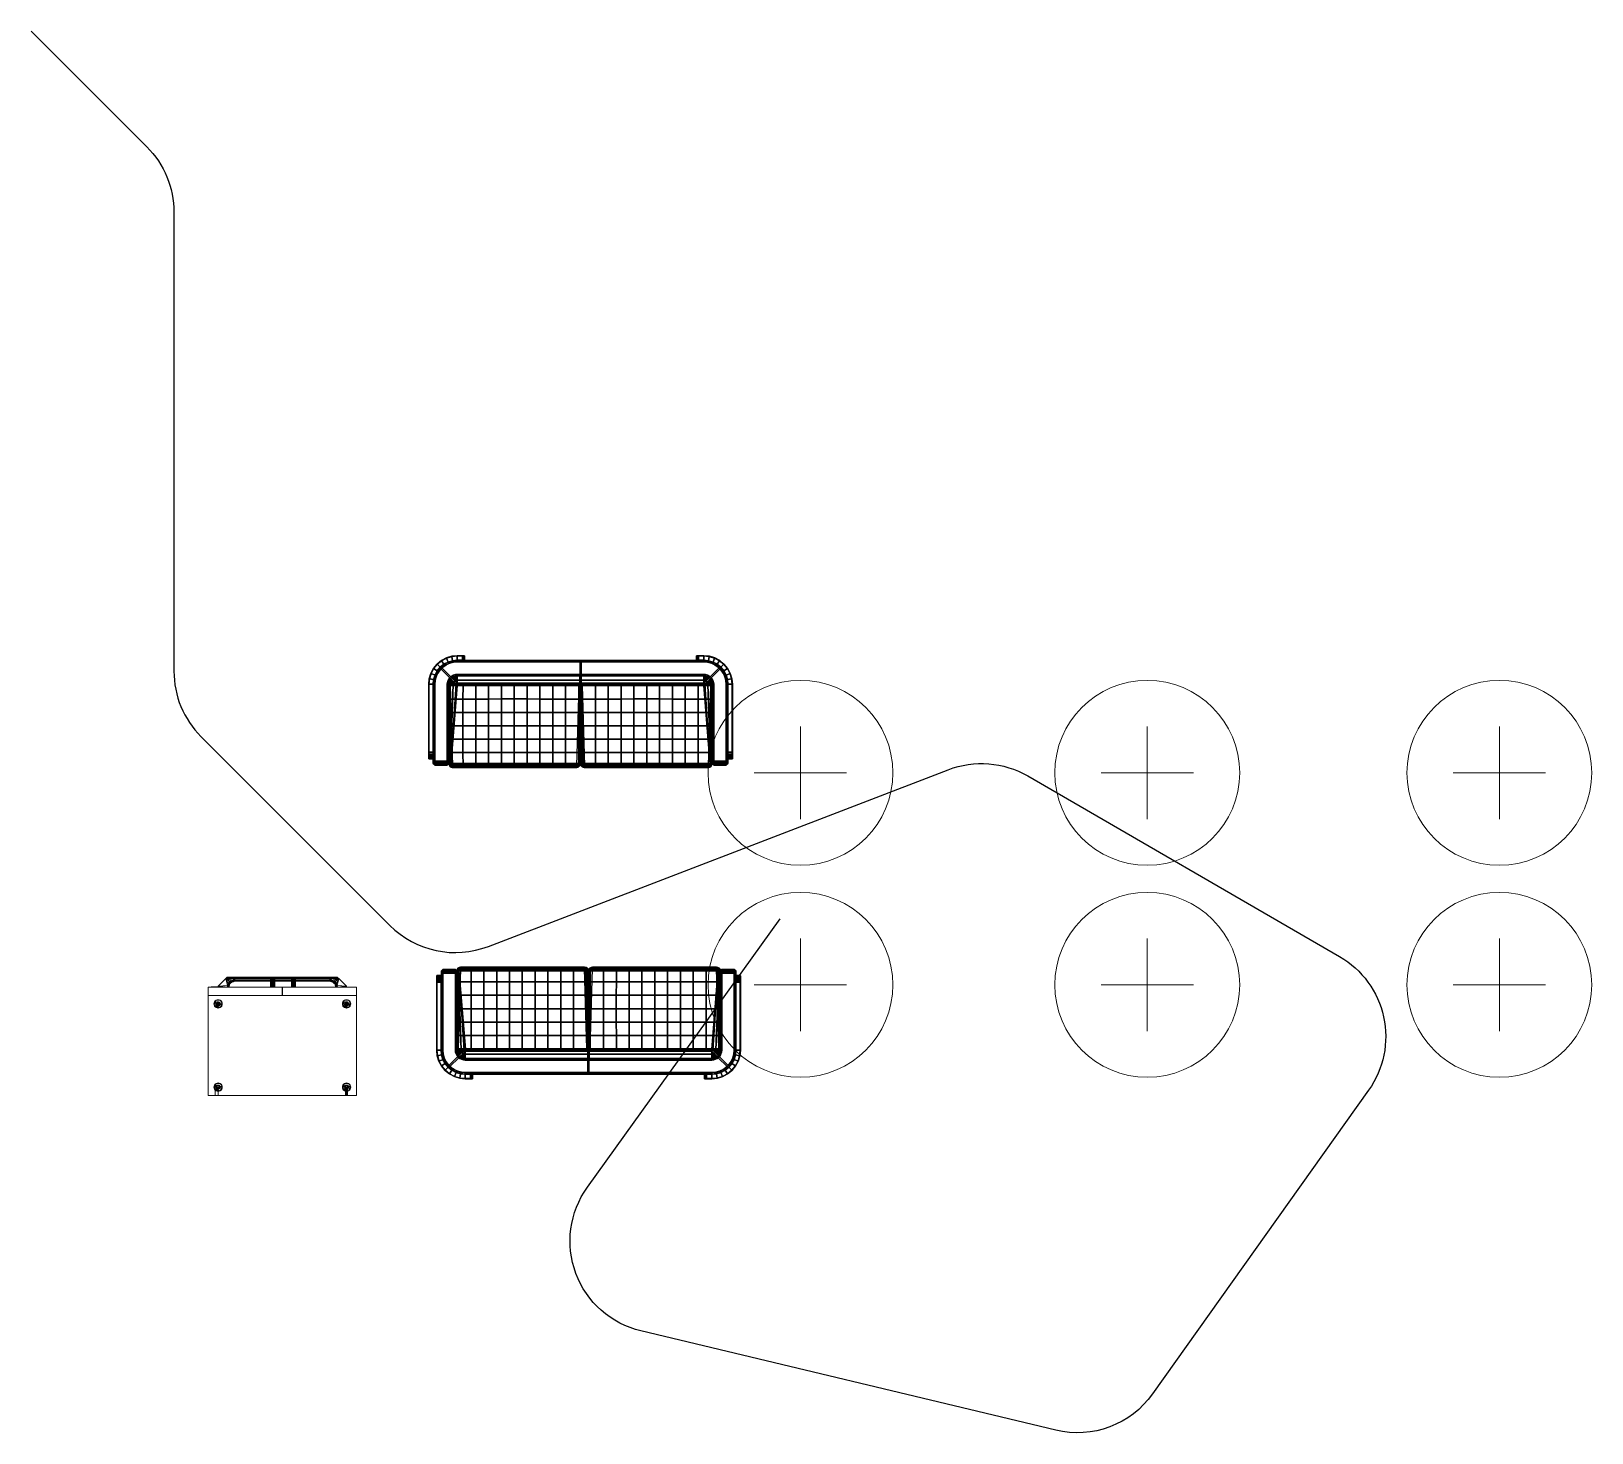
# Model space of a CAD drawing. Header units: inches. Extents: x 2559 to 2965, y 1440 to 1804.
import ezdxf
from ezdxf.enums import TextEntityAlignment as Align

# ---------------------------------------------------------------- set-up
doc = ezdxf.new("R2010")
doc.units = ezdxf.units.IN
doc.layers.add('3D-F-AFFFEQM', color=3, linetype='Continuous', lineweight=9)
doc.layers.add('Fridge handle', color=6, linetype='Continuous', lineweight=9)
for name, color, linetype in [('A-FURN-3-NODE', 7, 'Continuous'), ('A-FURN-3-SEAT-CUSHION', 96, 'Continuous'), ('A-FURN-3-SEAT-CUSHION-SEAM', 98, 'Continuous'), ('A-FURN-3-SEAT-FRAME', 254, 'Continuous'), ('A-FURN-3-SEAT-FRAME-TRIM', 250, 'Continuous'), ('A-FURN-HAWORTH-ATT', 7, 'Continuous')]:
    doc.layers.add(name, color=color, linetype=linetype)
doc.styles.get("Standard").update_dxf_attribs({"font": 'arial.ttf'})

# ---------------------------------------------------------------- blocks, each defined once
blk = doc.blocks.new('Refrigerator')
at = {"layer": '3D-F-AFFFEQM'}
mesh = blk.add_polyface(dxfattribs=at)
corners = [(-36.32, 3.33, 30.98), (2.16, 3.33, 30.98), (2.16, 3.33, 1.08), (-36.32, 3.33, 1.08)]
mesh.append_faces([[corners[k] for k in face] for face in [(2, 3, 0, 1)]])
mesh = blk.add_polyface(dxfattribs=at)
corners = [(2.16, 3.33, 30.98), (-36.32, 3.33, 30.98), (-36.32, 1.17, 30.98), (2.16, 1.17, 30.98)]
mesh.append_faces([[corners[k] for k in face] for face in [(0, 1, 2, 3)]])
mesh = blk.add_polyface(dxfattribs=at)
corners = [(-36.32, 3.33, 1.08), (2.16, 3.33, 1.08), (2.16, 1.17, 1.08), (-36.32, 1.17, 1.08)]
mesh.append_faces([[corners[k] for k in face] for face in [(0, 1, 2, 3)]])
mesh = blk.add_polyface(dxfattribs=at)
corners = [(-36.32, 3.33, 30.98), (-36.32, 3.33, 1.08), (-36.32, 1.17, 1.08), (-36.32, 1.17, 30.98)]
mesh.append_faces([[corners[k] for k in face] for face in [(0, 1, 2, 3)]])
mesh = blk.add_polyface(dxfattribs=at)
corners = [(-36.32, 3.33, 76.82), (-17.15, 3.33, 76.82), (-17.15, 3.33, 31.25), (-36.32, 3.33, 31.25)]
mesh.append_faces([[corners[k] for k in face] for face in [(3, 0, 1, 2)]])
mesh = blk.add_polyface(dxfattribs=at)
corners = [(-17.15, 3.33, 76.82), (-36.32, 3.33, 76.82), (-36.32, 1.17, 76.82), (-17.15, 1.17, 76.82)]
mesh.append_faces([[corners[k] for k in face] for face in [(0, 1, 2, 3)]])
mesh = blk.add_polyface(dxfattribs=at)
corners = [(-36.32, 3.33, 31.25), (-17.15, 3.33, 31.25), (-17.15, 1.17, 31.25), (-36.32, 1.17, 31.25)]
mesh.append_faces([[corners[k] for k in face] for face in [(0, 1, 2, 3)]])
mesh = blk.add_polyface(dxfattribs=at)
corners = [(-36.32, 3.33, 76.82), (-36.32, 3.33, 31.25), (-36.32, 1.17, 31.25), (-36.32, 1.17, 76.82)]
mesh.append_faces([[corners[k] for k in face] for face in [(0, 1, 2, 3)]])
mesh = blk.add_polyface(dxfattribs=at)
corners = [(-36.32, 1.17, 30.98), (-36.32, 1.17, 1.08), (2.16, 1.17, 1.08), (2.16, 1.17, 30.98)]
mesh.append_faces([[corners[k] for k in face] for face in [(2, 3, 0, 1)]])
mesh = blk.add_polyface(dxfattribs=at)
corners = [(-36.32, 1.17, 76.82), (-36.32, 1.17, 31.25), (-17.15, 1.17, 31.25), (-17.15, 1.17, 76.82)]
mesh.append_faces([[corners[k] for k in face] for face in [(2, 3, 0, 1)]])
mesh = blk.add_polyface(dxfattribs=at)
corners = [(-36.32, -24.75, 76.82), (2.16, -24.75, 76.82), (2.16, 1.17, 76.82), (-36.32, 1.17, 76.82)]
mesh.append_faces([[corners[k] for k in face] for face in [(3, 0, 1, 2)]])
mesh = blk.add_polyface(dxfattribs=at)
corners = [(-36.32, -24.75, 1.08), (-36.32, 1.17, 1.08), (2.16, 1.17, 1.08), (2.16, -24.75, 1.08)]
mesh.append_faces([[corners[k] for k in face] for face in [(2, 3, 0, 1)]])
mesh = blk.add_polyface(dxfattribs=at)
corners = [(-36.32, 1.17, 76.82), (2.16, 1.17, 76.82), (2.16, 1.17, 1.08), (-36.32, 1.17, 1.08)]
mesh.append_faces([[corners[k] for k in face] for face in [(3, 0, 1, 2)]])
mesh = blk.add_polyface(dxfattribs=at)
corners = [(-36.32, -24.75, 76.82), (-36.32, 1.17, 76.82), (-36.32, 1.17, 1.08), (-36.32, -24.75, 1.08)]
mesh.append_faces([[corners[k] for k in face] for face in [(3, 0, 1, 2)]])
mesh = blk.add_polyface(dxfattribs=at)
corners = [(-32.67, -0.99, 0.27), (-32.71, -0.71, 0.27), (-32.82, -0.45, 0.27), (-32.99, -0.23, 0.27), (-33.21, -0.05, 0.27), (-33.48, 0.05, 0.27), (-33.75, 0.09, 0.27), (-34.03, 0.05, 0.27), (-34.29, -0.05, 0.27), (-34.52, -0.23, 0.27), (-34.69, -0.45, 0.27), (-34.8, -0.71, 0.27), (-34.83, -0.99, 0.27), (-34.8, -1.27, 0.27), (-34.69, -1.53, 0.27), (-34.52, -1.75, 0.27), (-34.29, -1.92, 0.27), (-34.03, -2.03, 0.27), (-33.75, -2.07, 0.27), (-33.48, -2.03, 0.27), (-33.21, -1.92, 0.27), (-32.99, -1.75, 0.27), (-32.82, -1.53, 0.27), (-32.71, -1.27, 0.27)]
mesh.append_faces([[corners[k] for k in face] for face in [(10, 8, 9), (6, 4, 5)]], dxfattribs={"vtx0": -1})
mesh.append_faces([[corners[k] for k in face] for face in [(8, 12, 1, 4)]], dxfattribs={"vtx0": -1, "vtx1": -1, "vtx2": -1, "vtx3": -1})
mesh.append_faces([[corners[k] for k in face] for face in [(1, 12, 13, 20)]], dxfattribs={"vtx0": -1, "vtx2": -1, "vtx3": -1})
mesh.append_faces([[corners[k] for k in face] for face in [(13, 18, 19, 20)]], dxfattribs={"vtx0": -1, "vtx3": -1})
mesh.append_faces([[corners[k] for k in face] for face in [(17, 18, 15, 16)]], dxfattribs={"vtx1": -1})
mesh.append_faces([[corners[k] for k in face] for face in [(6, 7, 8, 4), (10, 11, 12, 8), (13, 14, 15, 18), (20, 21, 22, 1)]], dxfattribs={"vtx2": -1, "vtx3": -1})
mesh.append_faces([[corners[k] for k in face] for face in [(1, 2, 3, 4), (22, 23, 0, 1)]], dxfattribs={"vtx3": -1})
mesh = blk.add_polyface(dxfattribs=at)
corners = [(-32.67, -0.99), (-32.71, -1.27), (-32.82, -1.53), (-32.99, -1.75), (-33.21, -1.92), (-33.48, -2.03), (-33.75, -2.07), (-34.03, -2.03), (-34.29, -1.92), (-34.52, -1.75), (-34.69, -1.53), (-34.8, -1.27), (-34.83, -0.99), (-34.8, -0.71), (-34.69, -0.45), (-34.52, -0.23), (-34.29, -0.05), (-34.03, 0.05), (-33.75, 0.09), (-33.48, 0.05), (-33.21, -0.05), (-32.99, -0.23), (-32.82, -0.45), (-32.71, -0.71)]
mesh.append_faces([[corners[k] for k in face] for face in [(9, 6, 7, 8), (4, 2, 3), (16, 14, 15), (20, 18, 19)]], dxfattribs={"vtx0": -1})
mesh.append_faces([[corners[k] for k in face] for face in [(6, 9, 4, 5)]], dxfattribs={"vtx0": -1, "vtx1": -1})
mesh.append_faces([[corners[k] for k in face] for face in [(9, 0, 4)]], dxfattribs={"vtx0": -1, "vtx1": -1, "vtx2": -1})
mesh.append_faces([[corners[k] for k in face] for face in [(23, 10, 16, 20)]], dxfattribs={"vtx0": -1, "vtx1": -1, "vtx2": -1, "vtx3": -1})
mesh.append_faces([[corners[k] for k in face] for face in [(23, 0, 9, 10)]], dxfattribs={"vtx1": -1, "vtx3": -1})
mesh.append_faces([[corners[k] for k in face] for face in [(21, 22, 23, 20)]], dxfattribs={"vtx2": -1})
mesh.append_faces([[corners[k] for k in face] for face in [(0, 1, 2, 4), (10, 11, 12, 16), (12, 13, 14, 16), (16, 17, 18, 20)]], dxfattribs={"vtx2": -1, "vtx3": -1})
mesh = blk.add_polyface(dxfattribs=at)
corners = [(-34.83, -0.99, 0.27), (-34.8, -0.71, 0.27), (-34.69, -0.45, 0.27), (-34.52, -0.23, 0.27), (-34.29, -0.05, 0.27), (-34.03, 0.05, 0.27), (-33.75, 0.09, 0.27), (-33.48, 0.05, 0.27), (-33.21, -0.05, 0.27), (-32.99, -0.23, 0.27), (-32.82, -0.45, 0.27), (-32.71, -0.71, 0.27), (-32.67, -0.99, 0.27), (-32.67, -0.99), (-32.71, -0.71), (-32.82, -0.45), (-32.99, -0.23), (-33.21, -0.05), (-33.48, 0.05), (-33.75, 0.09), (-34.03, 0.05), (-34.29, -0.05), (-34.52, -0.23), (-34.69, -0.45), (-34.8, -0.71), (-34.83, -0.99)]
mesh.append_faces([[corners[k] for k in face] for face in [(13, 14, 11, 12), (0, 1, 24, 25)]], dxfattribs={"vtx1": -1})
mesh.append_faces([[corners[k] for k in face] for face in [(14, 15, 10, 11), (16, 17, 8, 9), (15, 16, 9, 10), (17, 18, 7, 8), (6, 7, 18, 19), (19, 20, 5, 6), (20, 21, 4, 5), (22, 23, 2, 3), (21, 22, 3, 4), (23, 24, 1, 2)]], dxfattribs={"vtx1": -1, "vtx3": -1})
mesh = blk.add_polyface(dxfattribs=at)
corners = [(-17.15, 3.33, 31.25), (-17.15, 3.33, 76.82), (-17.15, 1.17, 76.82), (-17.15, 1.17, 31.25)]
mesh.append_faces([[corners[k] for k in face] for face in [(0, 1, 2, 3)]])
mesh = blk.add_polyface(dxfattribs=at)
corners = [(-17.02, 3.33, 76.82), (2.16, 3.33, 76.82), (2.16, 3.33, 31.25), (-17.02, 3.33, 31.25)]
mesh.append_faces([[corners[k] for k in face] for face in [(3, 0, 1, 2)]])
mesh = blk.add_polyface(dxfattribs=at)
corners = [(2.16, 3.33, 76.82), (-17.02, 3.33, 76.82), (-17.02, 1.17, 76.82), (2.16, 1.17, 76.82)]
mesh.append_faces([[corners[k] for k in face] for face in [(3, 0, 1, 2)]])
mesh = blk.add_polyface(dxfattribs=at)
corners = [(-17.02, 3.33, 31.25), (2.16, 3.33, 31.25), (2.16, 1.17, 31.25), (-17.02, 1.17, 31.25)]
mesh.append_faces([[corners[k] for k in face] for face in [(0, 1, 2, 3)]])
mesh = blk.add_polyface(dxfattribs=at)
corners = [(-17.02, 3.33, 76.82), (-17.02, 3.33, 31.25), (-17.02, 1.17, 31.25), (-17.02, 1.17, 76.82)]
mesh.append_faces([[corners[k] for k in face] for face in [(0, 1, 2, 3)]])
mesh = blk.add_polyface(dxfattribs=at)
corners = [(-17.02, 1.17, 76.82), (-17.02, 1.17, 31.25), (2.16, 1.17, 31.25), (2.16, 1.17, 76.82)]
mesh.append_faces([[corners[k] for k in face] for face in [(2, 3, 0, 1)]])
mesh = blk.add_polyface(dxfattribs=at)
corners = [(0.67, -0.99, 0.27), (0.63, -0.71, 0.27), (0.53, -0.45, 0.27), (0.35, -0.23, 0.27), (0.13, -0.05, 0.27), (-0.13, 0.05, 0.27), (-0.41, 0.09, 0.27), (-0.69, 0.05, 0.27), (-0.95, -0.05, 0.27), (-1.17, -0.23, 0.27), (-1.35, -0.45, 0.27), (-1.45, -0.71, 0.27), (-1.49, -0.99, 0.27), (-1.45, -1.27, 0.27), (-1.35, -1.53, 0.27), (-1.17, -1.75, 0.27), (-0.95, -1.92, 0.27), (-0.69, -2.03, 0.27), (-0.41, -2.07, 0.27), (-0.13, -2.03, 0.27), (0.13, -1.92, 0.27), (0.35, -1.75, 0.27), (0.53, -1.53, 0.27), (0.63, -1.27, 0.27)]
mesh.append_faces([[corners[k] for k in face] for face in [(10, 8, 9), (6, 4, 5)]], dxfattribs={"vtx0": -1})
mesh.append_faces([[corners[k] for k in face] for face in [(8, 12, 1, 4)]], dxfattribs={"vtx0": -1, "vtx1": -1, "vtx2": -1, "vtx3": -1})
mesh.append_faces([[corners[k] for k in face] for face in [(1, 12, 13, 20)]], dxfattribs={"vtx0": -1, "vtx2": -1, "vtx3": -1})
mesh.append_faces([[corners[k] for k in face] for face in [(13, 18, 19, 20)]], dxfattribs={"vtx0": -1, "vtx3": -1})
mesh.append_faces([[corners[k] for k in face] for face in [(17, 18, 15, 16)]], dxfattribs={"vtx1": -1})
mesh.append_faces([[corners[k] for k in face] for face in [(6, 7, 8, 4), (10, 11, 12, 8), (13, 14, 15, 18), (20, 21, 22, 1)]], dxfattribs={"vtx2": -1, "vtx3": -1})
mesh.append_faces([[corners[k] for k in face] for face in [(1, 2, 3, 4), (22, 23, 0, 1)]], dxfattribs={"vtx3": -1})
mesh = blk.add_polyface(dxfattribs=at)
corners = [(0.67, -0.99), (0.63, -1.27), (0.53, -1.53), (0.35, -1.75), (0.13, -1.92), (-0.13, -2.03), (-0.41, -2.07), (-0.69, -2.03), (-0.95, -1.92), (-1.17, -1.75), (-1.35, -1.53), (-1.45, -1.27), (-1.49, -0.99), (-1.45, -0.71), (-1.35, -0.45), (-1.17, -0.23), (-0.95, -0.05), (-0.69, 0.05), (-0.41, 0.09), (-0.13, 0.05), (0.13, -0.05), (0.35, -0.23), (0.53, -0.45), (0.63, -0.71)]
mesh.append_faces([[corners[k] for k in face] for face in [(9, 6, 7, 8), (4, 2, 3), (16, 14, 15), (20, 18, 19)]], dxfattribs={"vtx0": -1})
mesh.append_faces([[corners[k] for k in face] for face in [(6, 9, 4, 5)]], dxfattribs={"vtx0": -1, "vtx1": -1})
mesh.append_faces([[corners[k] for k in face] for face in [(9, 0, 4)]], dxfattribs={"vtx0": -1, "vtx1": -1, "vtx2": -1})
mesh.append_faces([[corners[k] for k in face] for face in [(23, 10, 16, 20)]], dxfattribs={"vtx0": -1, "vtx1": -1, "vtx2": -1, "vtx3": -1})
mesh.append_faces([[corners[k] for k in face] for face in [(23, 0, 9, 10)]], dxfattribs={"vtx1": -1, "vtx3": -1})
mesh.append_faces([[corners[k] for k in face] for face in [(21, 22, 23, 20)]], dxfattribs={"vtx2": -1})
mesh.append_faces([[corners[k] for k in face] for face in [(0, 1, 2, 4), (10, 11, 12, 16), (12, 13, 14, 16), (16, 17, 18, 20)]], dxfattribs={"vtx2": -1, "vtx3": -1})
mesh = blk.add_polyface(dxfattribs=at)
corners = [(-1.49, -0.99, 0.27), (-1.45, -0.71, 0.27), (-1.35, -0.45, 0.27), (-1.17, -0.23, 0.27), (-0.95, -0.05, 0.27), (-0.69, 0.05, 0.27), (-0.41, 0.09, 0.27), (-0.13, 0.05, 0.27), (0.13, -0.05, 0.27), (0.35, -0.23, 0.27), (0.53, -0.45, 0.27), (0.63, -0.71, 0.27), (0.67, -0.99, 0.27), (0.67, -0.99), (0.63, -0.71), (0.53, -0.45), (0.35, -0.23), (0.13, -0.05), (-0.13, 0.05), (-0.41, 0.09), (-0.69, 0.05), (-0.95, -0.05), (-1.17, -0.23), (-1.35, -0.45), (-1.45, -0.71), (-1.49, -0.99)]
mesh.append_faces([[corners[k] for k in face] for face in [(13, 14, 11, 12), (0, 1, 24, 25)]], dxfattribs={"vtx1": -1})
mesh.append_faces([[corners[k] for k in face] for face in [(14, 15, 10, 11), (16, 17, 8, 9), (15, 16, 9, 10), (17, 18, 7, 8), (6, 7, 18, 19), (19, 20, 5, 6), (20, 21, 4, 5), (22, 23, 2, 3), (21, 22, 3, 4), (23, 24, 1, 2)]], dxfattribs={"vtx1": -1, "vtx3": -1})
mesh = blk.add_polyface(dxfattribs=at)
corners = [(2.16, 3.33, 1.08), (2.16, 3.33, 30.98), (2.16, 1.17, 30.98), (2.16, 1.17, 1.08)]
mesh.append_faces([[corners[k] for k in face] for face in [(0, 1, 2, 3)]])
mesh = blk.add_polyface(dxfattribs=at)
corners = [(2.16, 3.33, 31.25), (2.16, 3.33, 76.82), (2.16, 1.17, 76.82), (2.16, 1.17, 31.25)]
mesh.append_faces([[corners[k] for k in face] for face in [(0, 1, 2, 3)]])
mesh = blk.add_polyface(dxfattribs=at)
corners = [(2.16, 1.17, 76.82), (2.16, -24.75, 76.82), (2.16, -24.75, 1.08), (2.16, 1.17, 1.08)]
mesh.append_faces([[corners[k] for k in face] for face in [(3, 0, 1, 2)]])
mesh = blk.add_polyface(dxfattribs=at)
corners = [(-32.67, -0.99, 0.27), (-32.71, -1.27, 0.27), (-32.82, -1.53, 0.27), (-32.99, -1.75, 0.27), (-33.21, -1.92, 0.27), (-33.48, -2.03, 0.27), (-33.75, -2.07, 0.27), (-34.03, -2.03, 0.27), (-34.29, -1.92, 0.27), (-34.52, -1.75, 0.27), (-34.69, -1.53, 0.27), (-34.8, -1.27, 0.27), (-34.83, -0.99, 0.27), (-34.83, -0.99), (-34.8, -1.27), (-34.69, -1.53), (-34.52, -1.75), (-34.29, -1.92), (-34.03, -2.03), (-33.75, -2.07), (-33.48, -2.03), (-33.21, -1.92), (-32.99, -1.75), (-32.82, -1.53), (-32.71, -1.27), (-32.67, -0.99)]
mesh.append_faces([[corners[k] for k in face] for face in [(13, 14, 11, 12), (0, 1, 24, 25)]], dxfattribs={"vtx1": -1})
mesh.append_faces([[corners[k] for k in face] for face in [(14, 15, 10, 11), (16, 17, 8, 9), (15, 16, 9, 10), (17, 18, 7, 8), (6, 7, 18, 19), (19, 20, 5, 6), (20, 21, 4, 5), (22, 23, 2, 3), (21, 22, 3, 4), (23, 24, 1, 2)]], dxfattribs={"vtx1": -1, "vtx3": -1})
mesh = blk.add_polyface(dxfattribs=at)
corners = [(-33.21, -0.99, 1.08), (-33.23, -0.85, 1.08), (-33.29, -0.72, 1.08), (-33.37, -0.61, 1.08), (-33.48, -0.52, 1.08), (-33.62, -0.47, 1.08), (-33.75, -0.45, 1.08), (-33.89, -0.47, 1.08), (-34.02, -0.52, 1.08), (-34.14, -0.61, 1.08), (-34.22, -0.72, 1.08), (-34.28, -0.85, 1.08), (-34.29, -0.99, 1.08), (-34.28, -1.13, 1.08), (-34.22, -1.26, 1.08), (-34.14, -1.37, 1.08), (-34.02, -1.46, 1.08), (-33.89, -1.51, 1.08), (-33.75, -1.53, 1.08), (-33.62, -1.51, 1.08), (-33.48, -1.46, 1.08), (-33.37, -1.37, 1.08), (-33.29, -1.26, 1.08), (-33.23, -1.13, 1.08)]
mesh.append_faces([[corners[k] for k in face] for face in [(6, 4, 5)]], dxfattribs={"vtx0": -1})
mesh.append_faces([[corners[k] for k in face] for face in [(4, 8, 15, 0)]], dxfattribs={"vtx0": -1, "vtx1": -1, "vtx2": -1, "vtx3": -1})
mesh.append_faces([[corners[k] for k in face] for face in [(4, 0, 1)]], dxfattribs={"vtx0": -1, "vtx2": -1})
mesh.append_faces([[corners[k] for k in face] for face in [(15, 18, 19, 0)]], dxfattribs={"vtx0": -1, "vtx2": -1, "vtx3": -1})
mesh.append_faces([[corners[k] for k in face] for face in [(14, 15, 12, 13), (17, 18, 15, 16)]], dxfattribs={"vtx1": -1})
mesh.append_faces([[corners[k] for k in face] for face in [(8, 9, 12, 15)]], dxfattribs={"vtx1": -1, "vtx2": -1, "vtx3": -1})
mesh.append_faces([[corners[k] for k in face] for face in [(10, 11, 12, 9)]], dxfattribs={"vtx2": -1})
mesh.append_faces([[corners[k] for k in face] for face in [(6, 7, 8, 4), (19, 20, 21, 0)]], dxfattribs={"vtx2": -1, "vtx3": -1})
mesh.append_faces([[corners[k] for k in face] for face in [(1, 2, 3, 4), (21, 22, 23, 0)]], dxfattribs={"vtx3": -1})
mesh = blk.add_polyface(dxfattribs=at)
corners = [(-33.21, -0.99, 0.27), (-33.23, -1.13, 0.27), (-33.29, -1.26, 0.27), (-33.37, -1.37, 0.27), (-33.48, -1.46, 0.27), (-33.62, -1.51, 0.27), (-33.75, -1.53, 0.27), (-33.89, -1.51, 0.27), (-34.02, -1.46, 0.27), (-34.14, -1.37, 0.27), (-34.22, -1.26, 0.27), (-34.28, -1.13, 0.27), (-34.29, -0.99, 0.27), (-34.28, -0.85, 0.27), (-34.22, -0.72, 0.27), (-34.14, -0.61, 0.27), (-34.02, -0.52, 0.27), (-33.89, -0.47, 0.27), (-33.75, -0.45, 0.27), (-33.62, -0.47, 0.27), (-33.48, -0.52, 0.27), (-33.37, -0.61, 0.27), (-33.29, -0.72, 0.27), (-33.23, -0.85, 0.27)]
mesh.append_faces([[corners[k] for k in face] for face in [(9, 6, 7, 8), (16, 14, 15)]], dxfattribs={"vtx0": -1})
mesh.append_faces([[corners[k] for k in face] for face in [(0, 3, 11, 12), (12, 16, 23, 0)]], dxfattribs={"vtx0": -1, "vtx1": -1, "vtx3": -1})
mesh.append_faces([[corners[k] for k in face] for face in [(9, 3, 4)]], dxfattribs={"vtx0": -1, "vtx2": -1})
mesh.append_faces([[corners[k] for k in face] for face in [(5, 6, 9, 4)]], dxfattribs={"vtx1": -1, "vtx2": -1})
mesh.append_faces([[corners[k] for k in face] for face in [(16, 17, 20, 23)]], dxfattribs={"vtx1": -1, "vtx2": -1, "vtx3": -1})
mesh.append_faces([[corners[k] for k in face] for face in [(1, 2, 3, 0), (21, 22, 23, 20), (18, 19, 20, 17)]], dxfattribs={"vtx2": -1})
mesh.append_faces([[corners[k] for k in face] for face in [(9, 10, 11, 3), (12, 13, 14, 16)]], dxfattribs={"vtx2": -1, "vtx3": -1})
mesh = blk.add_polyface(dxfattribs=at)
corners = [(-34.29, -0.99, 1.08), (-34.28, -0.85, 1.08), (-34.22, -0.72, 1.08), (-34.14, -0.61, 1.08), (-34.02, -0.52, 1.08), (-33.89, -0.47, 1.08), (-33.75, -0.45, 1.08), (-33.62, -0.47, 1.08), (-33.48, -0.52, 1.08), (-33.37, -0.61, 1.08), (-33.29, -0.72, 1.08), (-33.23, -0.85, 1.08), (-33.21, -0.99, 1.08), (-33.21, -0.99, 0.27), (-33.23, -0.85, 0.27), (-33.29, -0.72, 0.27), (-33.37, -0.61, 0.27), (-33.48, -0.52, 0.27), (-33.62, -0.47, 0.27), (-33.75, -0.45, 0.27), (-33.89, -0.47, 0.27), (-34.02, -0.52, 0.27), (-34.14, -0.61, 0.27), (-34.22, -0.72, 0.27), (-34.28, -0.85, 0.27), (-34.29, -0.99, 0.27)]
mesh.append_faces([[corners[k] for k in face] for face in [(13, 14, 11, 12), (0, 1, 24, 25)]], dxfattribs={"vtx1": -1})
mesh.append_faces([[corners[k] for k in face] for face in [(14, 15, 10, 11), (16, 17, 8, 9), (15, 16, 9, 10), (17, 18, 7, 8), (6, 7, 18, 19), (19, 20, 5, 6), (20, 21, 4, 5), (22, 23, 2, 3), (21, 22, 3, 4), (23, 24, 1, 2)]], dxfattribs={"vtx1": -1, "vtx3": -1})
mesh = blk.add_polyface(dxfattribs=at)
corners = [(-33.21, -0.99, 1.08), (-33.23, -1.13, 1.08), (-33.29, -1.26, 1.08), (-33.37, -1.37, 1.08), (-33.48, -1.46, 1.08), (-33.62, -1.51, 1.08), (-33.75, -1.53, 1.08), (-33.89, -1.51, 1.08), (-34.02, -1.46, 1.08), (-34.14, -1.37, 1.08), (-34.22, -1.26, 1.08), (-34.28, -1.13, 1.08), (-34.29, -0.99, 1.08), (-34.29, -0.99, 0.27), (-34.28, -1.13, 0.27), (-34.22, -1.26, 0.27), (-34.14, -1.37, 0.27), (-34.02, -1.46, 0.27), (-33.89, -1.51, 0.27), (-33.75, -1.53, 0.27), (-33.62, -1.51, 0.27), (-33.48, -1.46, 0.27), (-33.37, -1.37, 0.27), (-33.29, -1.26, 0.27), (-33.23, -1.13, 0.27), (-33.21, -0.99, 0.27)]
mesh.append_faces([[corners[k] for k in face] for face in [(13, 14, 11, 12), (0, 1, 24, 25)]], dxfattribs={"vtx1": -1})
mesh.append_faces([[corners[k] for k in face] for face in [(14, 15, 10, 11), (16, 17, 8, 9), (15, 16, 9, 10), (17, 18, 7, 8), (6, 7, 18, 19), (19, 20, 5, 6), (20, 21, 4, 5), (22, 23, 2, 3), (21, 22, 3, 4), (23, 24, 1, 2)]], dxfattribs={"vtx1": -1, "vtx3": -1})
mesh = blk.add_polyface(dxfattribs=at)
corners = [(0.67, -0.99, 0.27), (0.63, -1.27, 0.27), (0.53, -1.53, 0.27), (0.35, -1.75, 0.27), (0.13, -1.92, 0.27), (-0.13, -2.03, 0.27), (-0.41, -2.07, 0.27), (-0.69, -2.03, 0.27), (-0.95, -1.92, 0.27), (-1.17, -1.75, 0.27), (-1.35, -1.53, 0.27), (-1.45, -1.27, 0.27), (-1.49, -0.99, 0.27), (-1.49, -0.99), (-1.45, -1.27), (-1.35, -1.53), (-1.17, -1.75), (-0.95, -1.92), (-0.69, -2.03), (-0.41, -2.07), (-0.13, -2.03), (0.13, -1.92), (0.35, -1.75), (0.53, -1.53), (0.63, -1.27), (0.67, -0.99)]
mesh.append_faces([[corners[k] for k in face] for face in [(13, 14, 11, 12), (0, 1, 24, 25)]], dxfattribs={"vtx1": -1})
mesh.append_faces([[corners[k] for k in face] for face in [(14, 15, 10, 11), (16, 17, 8, 9), (15, 16, 9, 10), (17, 18, 7, 8), (6, 7, 18, 19), (19, 20, 5, 6), (20, 21, 4, 5), (22, 23, 2, 3), (21, 22, 3, 4), (23, 24, 1, 2)]], dxfattribs={"vtx1": -1, "vtx3": -1})
mesh = blk.add_polyface(dxfattribs=at)
corners = [(0.13, -0.99, 1.08), (0.11, -0.85, 1.08), (0.06, -0.72, 1.08), (-0.03, -0.61, 1.08), (-0.14, -0.52, 1.08), (-0.27, -0.47, 1.08), (-0.41, -0.45, 1.08), (-0.55, -0.47, 1.08), (-0.68, -0.52, 1.08), (-0.79, -0.61, 1.08), (-0.88, -0.72, 1.08), (-0.93, -0.85, 1.08), (-0.95, -0.99, 1.08), (-0.93, -1.13, 1.08), (-0.88, -1.26, 1.08), (-0.79, -1.37, 1.08), (-0.68, -1.46, 1.08), (-0.55, -1.51, 1.08), (-0.41, -1.53, 1.08), (-0.27, -1.51, 1.08), (-0.14, -1.46, 1.08), (-0.03, -1.37, 1.08), (0.06, -1.26, 1.08), (0.11, -1.13, 1.08)]
mesh.append_faces([[corners[k] for k in face] for face in [(6, 4, 5)]], dxfattribs={"vtx0": -1})
mesh.append_faces([[corners[k] for k in face] for face in [(4, 8, 15, 0)]], dxfattribs={"vtx0": -1, "vtx1": -1, "vtx2": -1, "vtx3": -1})
mesh.append_faces([[corners[k] for k in face] for face in [(4, 0, 1)]], dxfattribs={"vtx0": -1, "vtx2": -1})
mesh.append_faces([[corners[k] for k in face] for face in [(15, 18, 19, 0)]], dxfattribs={"vtx0": -1, "vtx2": -1, "vtx3": -1})
mesh.append_faces([[corners[k] for k in face] for face in [(14, 15, 12, 13), (17, 18, 15, 16)]], dxfattribs={"vtx1": -1})
mesh.append_faces([[corners[k] for k in face] for face in [(8, 9, 12, 15)]], dxfattribs={"vtx1": -1, "vtx2": -1, "vtx3": -1})
mesh.append_faces([[corners[k] for k in face] for face in [(10, 11, 12, 9)]], dxfattribs={"vtx2": -1})
mesh.append_faces([[corners[k] for k in face] for face in [(6, 7, 8, 4), (19, 20, 21, 0)]], dxfattribs={"vtx2": -1, "vtx3": -1})
mesh.append_faces([[corners[k] for k in face] for face in [(1, 2, 3, 4), (21, 22, 23, 0)]], dxfattribs={"vtx3": -1})
mesh = blk.add_polyface(dxfattribs=at)
corners = [(0.13, -0.99, 0.27), (0.11, -1.13, 0.27), (0.06, -1.26, 0.27), (-0.03, -1.37, 0.27), (-0.14, -1.46, 0.27), (-0.27, -1.51, 0.27), (-0.41, -1.53, 0.27), (-0.55, -1.51, 0.27), (-0.68, -1.46, 0.27), (-0.79, -1.37, 0.27), (-0.88, -1.26, 0.27), (-0.93, -1.13, 0.27), (-0.95, -0.99, 0.27), (-0.93, -0.85, 0.27), (-0.88, -0.72, 0.27), (-0.79, -0.61, 0.27), (-0.68, -0.52, 0.27), (-0.55, -0.47, 0.27), (-0.41, -0.45, 0.27), (-0.27, -0.47, 0.27), (-0.14, -0.52, 0.27), (-0.03, -0.61, 0.27), (0.06, -0.72, 0.27), (0.11, -0.85, 0.27)]
mesh.append_faces([[corners[k] for k in face] for face in [(9, 6, 7, 8), (16, 14, 15)]], dxfattribs={"vtx0": -1})
mesh.append_faces([[corners[k] for k in face] for face in [(0, 3, 11, 12), (12, 16, 23, 0)]], dxfattribs={"vtx0": -1, "vtx1": -1, "vtx3": -1})
mesh.append_faces([[corners[k] for k in face] for face in [(9, 3, 4)]], dxfattribs={"vtx0": -1, "vtx2": -1})
mesh.append_faces([[corners[k] for k in face] for face in [(5, 6, 9, 4)]], dxfattribs={"vtx1": -1, "vtx2": -1})
mesh.append_faces([[corners[k] for k in face] for face in [(16, 17, 20, 23)]], dxfattribs={"vtx1": -1, "vtx2": -1, "vtx3": -1})
mesh.append_faces([[corners[k] for k in face] for face in [(1, 2, 3, 0), (21, 22, 23, 20), (18, 19, 20, 17)]], dxfattribs={"vtx2": -1})
mesh.append_faces([[corners[k] for k in face] for face in [(9, 10, 11, 3), (12, 13, 14, 16)]], dxfattribs={"vtx2": -1, "vtx3": -1})
mesh = blk.add_polyface(dxfattribs=at)
corners = [(-0.95, -0.99, 1.08), (-0.93, -0.85, 1.08), (-0.88, -0.72, 1.08), (-0.79, -0.61, 1.08), (-0.68, -0.52, 1.08), (-0.55, -0.47, 1.08), (-0.41, -0.45, 1.08), (-0.27, -0.47, 1.08), (-0.14, -0.52, 1.08), (-0.03, -0.61, 1.08), (0.06, -0.72, 1.08), (0.11, -0.85, 1.08), (0.13, -0.99, 1.08), (0.13, -0.99, 0.27), (0.11, -0.85, 0.27), (0.06, -0.72, 0.27), (-0.03, -0.61, 0.27), (-0.14, -0.52, 0.27), (-0.27, -0.47, 0.27), (-0.41, -0.45, 0.27), (-0.55, -0.47, 0.27), (-0.68, -0.52, 0.27), (-0.79, -0.61, 0.27), (-0.88, -0.72, 0.27), (-0.93, -0.85, 0.27), (-0.95, -0.99, 0.27)]
mesh.append_faces([[corners[k] for k in face] for face in [(13, 14, 11, 12), (0, 1, 24, 25)]], dxfattribs={"vtx1": -1})
mesh.append_faces([[corners[k] for k in face] for face in [(14, 15, 10, 11), (16, 17, 8, 9), (15, 16, 9, 10), (17, 18, 7, 8), (6, 7, 18, 19), (19, 20, 5, 6), (20, 21, 4, 5), (22, 23, 2, 3), (21, 22, 3, 4), (23, 24, 1, 2)]], dxfattribs={"vtx1": -1, "vtx3": -1})
mesh = blk.add_polyface(dxfattribs=at)
corners = [(0.13, -0.99, 1.08), (0.11, -1.13, 1.08), (0.06, -1.26, 1.08), (-0.03, -1.37, 1.08), (-0.14, -1.46, 1.08), (-0.27, -1.51, 1.08), (-0.41, -1.53, 1.08), (-0.55, -1.51, 1.08), (-0.68, -1.46, 1.08), (-0.79, -1.37, 1.08), (-0.88, -1.26, 1.08), (-0.93, -1.13, 1.08), (-0.95, -0.99, 1.08), (-0.95, -0.99, 0.27), (-0.93, -1.13, 0.27), (-0.88, -1.26, 0.27), (-0.79, -1.37, 0.27), (-0.68, -1.46, 0.27), (-0.55, -1.51, 0.27), (-0.41, -1.53, 0.27), (-0.27, -1.51, 0.27), (-0.14, -1.46, 0.27), (-0.03, -1.37, 0.27), (0.06, -1.26, 0.27), (0.11, -1.13, 0.27), (0.13, -0.99, 0.27)]
mesh.append_faces([[corners[k] for k in face] for face in [(13, 14, 11, 12), (0, 1, 24, 25)]], dxfattribs={"vtx1": -1})
mesh.append_faces([[corners[k] for k in face] for face in [(14, 15, 10, 11), (16, 17, 8, 9), (15, 16, 9, 10), (17, 18, 7, 8), (6, 7, 18, 19), (19, 20, 5, 6), (20, 21, 4, 5), (22, 23, 2, 3), (21, 22, 3, 4), (23, 24, 1, 2)]], dxfattribs={"vtx1": -1, "vtx3": -1})
mesh = blk.add_polyface(dxfattribs=at)
corners = [(-32.67, -22.59, 0.27), (-32.71, -22.31, 0.27), (-32.82, -22.05, 0.27), (-32.99, -21.83, 0.27), (-33.21, -21.65, 0.27), (-33.48, -21.55, 0.27), (-33.75, -21.51, 0.27), (-34.03, -21.55, 0.27), (-34.29, -21.65, 0.27), (-34.52, -21.83, 0.27), (-34.69, -22.05, 0.27), (-34.8, -22.31, 0.27), (-34.83, -22.59, 0.27), (-34.8, -22.87, 0.27), (-34.69, -23.13, 0.27), (-34.52, -23.35, 0.27), (-34.29, -23.52, 0.27), (-34.03, -23.63, 0.27), (-33.75, -23.67, 0.27), (-33.48, -23.63, 0.27), (-33.21, -23.52, 0.27), (-32.99, -23.35, 0.27), (-32.82, -23.13, 0.27), (-32.71, -22.87, 0.27)]
mesh.append_faces([[corners[k] for k in face] for face in [(10, 8, 9), (6, 4, 5)]], dxfattribs={"vtx0": -1})
mesh.append_faces([[corners[k] for k in face] for face in [(8, 12, 1, 4)]], dxfattribs={"vtx0": -1, "vtx1": -1, "vtx2": -1, "vtx3": -1})
mesh.append_faces([[corners[k] for k in face] for face in [(1, 12, 13, 20)]], dxfattribs={"vtx0": -1, "vtx2": -1, "vtx3": -1})
mesh.append_faces([[corners[k] for k in face] for face in [(13, 18, 19, 20)]], dxfattribs={"vtx0": -1, "vtx3": -1})
mesh.append_faces([[corners[k] for k in face] for face in [(17, 18, 15, 16)]], dxfattribs={"vtx1": -1})
mesh.append_faces([[corners[k] for k in face] for face in [(6, 7, 8, 4), (10, 11, 12, 8), (13, 14, 15, 18), (20, 21, 22, 1)]], dxfattribs={"vtx2": -1, "vtx3": -1})
mesh.append_faces([[corners[k] for k in face] for face in [(1, 2, 3, 4), (22, 23, 0, 1)]], dxfattribs={"vtx3": -1})
mesh = blk.add_polyface(dxfattribs=at)
corners = [(-32.67, -22.59), (-32.71, -22.87), (-32.82, -23.13), (-32.99, -23.35), (-33.21, -23.52), (-33.48, -23.63), (-33.75, -23.67), (-34.03, -23.63), (-34.29, -23.52), (-34.52, -23.35), (-34.69, -23.13), (-34.8, -22.87), (-34.83, -22.59), (-34.8, -22.31), (-34.69, -22.05), (-34.52, -21.83), (-34.29, -21.65), (-34.03, -21.55), (-33.75, -21.51), (-33.48, -21.55), (-33.21, -21.65), (-32.99, -21.83), (-32.82, -22.05), (-32.71, -22.31)]
mesh.append_faces([[corners[k] for k in face] for face in [(9, 6, 7, 8), (4, 2, 3), (16, 14, 15), (20, 18, 19)]], dxfattribs={"vtx0": -1})
mesh.append_faces([[corners[k] for k in face] for face in [(6, 9, 4, 5)]], dxfattribs={"vtx0": -1, "vtx1": -1})
mesh.append_faces([[corners[k] for k in face] for face in [(9, 0, 4)]], dxfattribs={"vtx0": -1, "vtx1": -1, "vtx2": -1})
mesh.append_faces([[corners[k] for k in face] for face in [(23, 10, 16, 20)]], dxfattribs={"vtx0": -1, "vtx1": -1, "vtx2": -1, "vtx3": -1})
mesh.append_faces([[corners[k] for k in face] for face in [(23, 0, 9, 10)]], dxfattribs={"vtx1": -1, "vtx3": -1})
mesh.append_faces([[corners[k] for k in face] for face in [(21, 22, 23, 20)]], dxfattribs={"vtx2": -1})
mesh.append_faces([[corners[k] for k in face] for face in [(0, 1, 2, 4), (10, 11, 12, 16), (12, 13, 14, 16), (16, 17, 18, 20)]], dxfattribs={"vtx2": -1, "vtx3": -1})
mesh = blk.add_polyface(dxfattribs=at)
corners = [(-34.83, -22.59, 0.27), (-34.8, -22.31, 0.27), (-34.69, -22.05, 0.27), (-34.52, -21.83, 0.27), (-34.29, -21.65, 0.27), (-34.03, -21.55, 0.27), (-33.75, -21.51, 0.27), (-33.48, -21.55, 0.27), (-33.21, -21.65, 0.27), (-32.99, -21.83, 0.27), (-32.82, -22.05, 0.27), (-32.71, -22.31, 0.27), (-32.67, -22.59, 0.27), (-32.67, -22.59), (-32.71, -22.31), (-32.82, -22.05), (-32.99, -21.83), (-33.21, -21.65), (-33.48, -21.55), (-33.75, -21.51), (-34.03, -21.55), (-34.29, -21.65), (-34.52, -21.83), (-34.69, -22.05), (-34.8, -22.31), (-34.83, -22.59)]
mesh.append_faces([[corners[k] for k in face] for face in [(13, 14, 11, 12), (0, 1, 24, 25)]], dxfattribs={"vtx1": -1})
mesh.append_faces([[corners[k] for k in face] for face in [(14, 15, 10, 11), (16, 17, 8, 9), (15, 16, 9, 10), (17, 18, 7, 8), (6, 7, 18, 19), (19, 20, 5, 6), (20, 21, 4, 5), (22, 23, 2, 3), (21, 22, 3, 4), (23, 24, 1, 2)]], dxfattribs={"vtx1": -1, "vtx3": -1})
mesh = blk.add_polyface(dxfattribs=at)
corners = [(-32.67, -22.59, 0.27), (-32.71, -22.87, 0.27), (-32.82, -23.13, 0.27), (-32.99, -23.35, 0.27), (-33.21, -23.52, 0.27), (-33.48, -23.63, 0.27), (-33.75, -23.67, 0.27), (-34.03, -23.63, 0.27), (-34.29, -23.52, 0.27), (-34.52, -23.35, 0.27), (-34.69, -23.13, 0.27), (-34.8, -22.87, 0.27), (-34.83, -22.59, 0.27), (-34.83, -22.59), (-34.8, -22.87), (-34.69, -23.13), (-34.52, -23.35), (-34.29, -23.52), (-34.03, -23.63), (-33.75, -23.67), (-33.48, -23.63), (-33.21, -23.52), (-32.99, -23.35), (-32.82, -23.13), (-32.71, -22.87), (-32.67, -22.59)]
mesh.append_faces([[corners[k] for k in face] for face in [(13, 14, 11, 12), (0, 1, 24, 25)]], dxfattribs={"vtx1": -1})
mesh.append_faces([[corners[k] for k in face] for face in [(14, 15, 10, 11), (16, 17, 8, 9), (15, 16, 9, 10), (17, 18, 7, 8), (6, 7, 18, 19), (19, 20, 5, 6), (20, 21, 4, 5), (22, 23, 2, 3), (21, 22, 3, 4), (23, 24, 1, 2)]], dxfattribs={"vtx1": -1, "vtx3": -1})
mesh = blk.add_polyface(dxfattribs=at)
corners = [(-34.56, -22.59, 71.41), (-33.75, -22.59, 71.41), (-33.75, -22.59, 70.6), (-34.56, -22.59, 70.6)]
mesh.append_faces([[corners[k] for k in face] for face in [(3, 0, 1, 2)]])
mesh = blk.add_polyface(dxfattribs=at)
corners = [(-33.75, -22.59, 71.41), (-34.56, -22.59, 71.41), (-34.56, -24.75, 71.41), (-33.75, -24.75, 71.41)]
mesh.append_faces([[corners[k] for k in face] for face in [(0, 1, 2, 3)]])
mesh = blk.add_polyface(dxfattribs=at)
corners = [(-34.56, -22.59, 70.6), (-33.75, -22.59, 70.6), (-33.75, -24.75, 70.6), (-34.56, -24.75, 70.6)]
mesh.append_faces([[corners[k] for k in face] for face in [(0, 1, 2, 3)]])
mesh = blk.add_polyface(dxfattribs=at)
corners = [(-34.56, -22.59, 71.41), (-34.56, -22.59, 70.6), (-34.56, -24.75, 70.6), (-34.56, -24.75, 71.41)]
mesh.append_faces([[corners[k] for k in face] for face in [(3, 0, 1, 2)]])
mesh = blk.add_polyface(dxfattribs=at)
corners = [(-33.21, -22.59, 1.08), (-33.23, -22.45, 1.08), (-33.29, -22.32, 1.08), (-33.37, -22.21, 1.08), (-33.48, -22.12, 1.08), (-33.62, -22.07, 1.08), (-33.75, -22.05, 1.08), (-33.89, -22.07, 1.08), (-34.02, -22.12, 1.08), (-34.14, -22.21, 1.08), (-34.22, -22.32, 1.08), (-34.28, -22.45, 1.08), (-34.29, -22.59, 1.08), (-34.28, -22.73, 1.08), (-34.22, -22.86, 1.08), (-34.14, -22.97, 1.08), (-34.02, -23.06, 1.08), (-33.89, -23.11, 1.08), (-33.75, -23.13, 1.08), (-33.62, -23.11, 1.08), (-33.48, -23.06, 1.08), (-33.37, -22.97, 1.08), (-33.29, -22.86, 1.08), (-33.23, -22.73, 1.08)]
mesh.append_faces([[corners[k] for k in face] for face in [(6, 4, 5)]], dxfattribs={"vtx0": -1})
mesh.append_faces([[corners[k] for k in face] for face in [(4, 8, 15, 0)]], dxfattribs={"vtx0": -1, "vtx1": -1, "vtx2": -1, "vtx3": -1})
mesh.append_faces([[corners[k] for k in face] for face in [(4, 0, 1)]], dxfattribs={"vtx0": -1, "vtx2": -1})
mesh.append_faces([[corners[k] for k in face] for face in [(15, 18, 19, 0)]], dxfattribs={"vtx0": -1, "vtx2": -1, "vtx3": -1})
mesh.append_faces([[corners[k] for k in face] for face in [(14, 15, 12, 13), (17, 18, 15, 16)]], dxfattribs={"vtx1": -1})
mesh.append_faces([[corners[k] for k in face] for face in [(8, 9, 12, 15)]], dxfattribs={"vtx1": -1, "vtx2": -1, "vtx3": -1})
mesh.append_faces([[corners[k] for k in face] for face in [(10, 11, 12, 9)]], dxfattribs={"vtx2": -1})
mesh.append_faces([[corners[k] for k in face] for face in [(6, 7, 8, 4), (19, 20, 21, 0)]], dxfattribs={"vtx2": -1, "vtx3": -1})
mesh.append_faces([[corners[k] for k in face] for face in [(1, 2, 3, 4), (21, 22, 23, 0)]], dxfattribs={"vtx3": -1})
mesh = blk.add_polyface(dxfattribs=at)
corners = [(-33.21, -22.59, 0.27), (-33.23, -22.73, 0.27), (-33.29, -22.86, 0.27), (-33.37, -22.97, 0.27), (-33.48, -23.06, 0.27), (-33.62, -23.11, 0.27), (-33.75, -23.13, 0.27), (-33.89, -23.11, 0.27), (-34.02, -23.06, 0.27), (-34.14, -22.97, 0.27), (-34.22, -22.86, 0.27), (-34.28, -22.73, 0.27), (-34.29, -22.59, 0.27), (-34.28, -22.45, 0.27), (-34.22, -22.32, 0.27), (-34.14, -22.21, 0.27), (-34.02, -22.12, 0.27), (-33.89, -22.07, 0.27), (-33.75, -22.05, 0.27), (-33.62, -22.07, 0.27), (-33.48, -22.12, 0.27), (-33.37, -22.21, 0.27), (-33.29, -22.32, 0.27), (-33.23, -22.45, 0.27)]
mesh.append_faces([[corners[k] for k in face] for face in [(9, 6, 7, 8), (16, 14, 15)]], dxfattribs={"vtx0": -1})
mesh.append_faces([[corners[k] for k in face] for face in [(0, 3, 11, 12), (12, 16, 23, 0)]], dxfattribs={"vtx0": -1, "vtx1": -1, "vtx3": -1})
mesh.append_faces([[corners[k] for k in face] for face in [(9, 3, 4)]], dxfattribs={"vtx0": -1, "vtx2": -1})
mesh.append_faces([[corners[k] for k in face] for face in [(5, 6, 9, 4)]], dxfattribs={"vtx1": -1, "vtx2": -1})
mesh.append_faces([[corners[k] for k in face] for face in [(16, 17, 20, 23)]], dxfattribs={"vtx1": -1, "vtx2": -1, "vtx3": -1})
mesh.append_faces([[corners[k] for k in face] for face in [(1, 2, 3, 0), (21, 22, 23, 20), (18, 19, 20, 17)]], dxfattribs={"vtx2": -1})
mesh.append_faces([[corners[k] for k in face] for face in [(9, 10, 11, 3), (12, 13, 14, 16)]], dxfattribs={"vtx2": -1, "vtx3": -1})
mesh = blk.add_polyface(dxfattribs=at)
corners = [(-34.29, -22.59, 1.08), (-34.28, -22.45, 1.08), (-34.22, -22.32, 1.08), (-34.14, -22.21, 1.08), (-34.02, -22.12, 1.08), (-33.89, -22.07, 1.08), (-33.75, -22.05, 1.08), (-33.62, -22.07, 1.08), (-33.48, -22.12, 1.08), (-33.37, -22.21, 1.08), (-33.29, -22.32, 1.08), (-33.23, -22.45, 1.08), (-33.21, -22.59, 1.08), (-33.21, -22.59, 0.27), (-33.23, -22.45, 0.27), (-33.29, -22.32, 0.27), (-33.37, -22.21, 0.27), (-33.48, -22.12, 0.27), (-33.62, -22.07, 0.27), (-33.75, -22.05, 0.27), (-33.89, -22.07, 0.27), (-34.02, -22.12, 0.27), (-34.14, -22.21, 0.27), (-34.22, -22.32, 0.27), (-34.28, -22.45, 0.27), (-34.29, -22.59, 0.27)]
mesh.append_faces([[corners[k] for k in face] for face in [(13, 14, 11, 12), (0, 1, 24, 25)]], dxfattribs={"vtx1": -1})
mesh.append_faces([[corners[k] for k in face] for face in [(14, 15, 10, 11), (16, 17, 8, 9), (15, 16, 9, 10), (17, 18, 7, 8), (6, 7, 18, 19), (19, 20, 5, 6), (20, 21, 4, 5), (22, 23, 2, 3), (21, 22, 3, 4), (23, 24, 1, 2)]], dxfattribs={"vtx1": -1, "vtx3": -1})
mesh = blk.add_polyface(dxfattribs=at)
corners = [(-33.21, -22.59, 1.08), (-33.23, -22.73, 1.08), (-33.29, -22.86, 1.08), (-33.37, -22.97, 1.08), (-33.48, -23.06, 1.08), (-33.62, -23.11, 1.08), (-33.75, -23.13, 1.08), (-33.89, -23.11, 1.08), (-34.02, -23.06, 1.08), (-34.14, -22.97, 1.08), (-34.22, -22.86, 1.08), (-34.28, -22.73, 1.08), (-34.29, -22.59, 1.08), (-34.29, -22.59, 0.27), (-34.28, -22.73, 0.27), (-34.22, -22.86, 0.27), (-34.14, -22.97, 0.27), (-34.02, -23.06, 0.27), (-33.89, -23.11, 0.27), (-33.75, -23.13, 0.27), (-33.62, -23.11, 0.27), (-33.48, -23.06, 0.27), (-33.37, -22.97, 0.27), (-33.29, -22.86, 0.27), (-33.23, -22.73, 0.27), (-33.21, -22.59, 0.27)]
mesh.append_faces([[corners[k] for k in face] for face in [(13, 14, 11, 12), (0, 1, 24, 25)]], dxfattribs={"vtx1": -1})
mesh.append_faces([[corners[k] for k in face] for face in [(14, 15, 10, 11), (16, 17, 8, 9), (15, 16, 9, 10), (17, 18, 7, 8), (6, 7, 18, 19), (19, 20, 5, 6), (20, 21, 4, 5), (22, 23, 2, 3), (21, 22, 3, 4), (23, 24, 1, 2)]], dxfattribs={"vtx1": -1, "vtx3": -1})
mesh = blk.add_polyface(dxfattribs=at)
corners = [(-33.75, -22.59, 70.6), (-33.75, -22.59, 71.41), (-33.75, -24.75, 71.41), (-33.75, -24.75, 70.6)]
mesh.append_faces([[corners[k] for k in face] for face in [(3, 0, 1, 2)]])
mesh = blk.add_polyface(dxfattribs=at)
corners = [(0.67, -22.59, 0.27), (0.63, -22.31, 0.27), (0.53, -22.05, 0.27), (0.35, -21.83, 0.27), (0.13, -21.65, 0.27), (-0.13, -21.55, 0.27), (-0.41, -21.51, 0.27), (-0.69, -21.55, 0.27), (-0.95, -21.65, 0.27), (-1.17, -21.83, 0.27), (-1.35, -22.05, 0.27), (-1.45, -22.31, 0.27), (-1.49, -22.59, 0.27), (-1.45, -22.87, 0.27), (-1.35, -23.13, 0.27), (-1.17, -23.35, 0.27), (-0.95, -23.52, 0.27), (-0.69, -23.63, 0.27), (-0.41, -23.67, 0.27), (-0.13, -23.63, 0.27), (0.13, -23.52, 0.27), (0.35, -23.35, 0.27), (0.53, -23.13, 0.27), (0.63, -22.87, 0.27)]
mesh.append_faces([[corners[k] for k in face] for face in [(10, 8, 9), (6, 4, 5)]], dxfattribs={"vtx0": -1})
mesh.append_faces([[corners[k] for k in face] for face in [(8, 12, 1, 4)]], dxfattribs={"vtx0": -1, "vtx1": -1, "vtx2": -1, "vtx3": -1})
mesh.append_faces([[corners[k] for k in face] for face in [(1, 12, 13, 20)]], dxfattribs={"vtx0": -1, "vtx2": -1, "vtx3": -1})
mesh.append_faces([[corners[k] for k in face] for face in [(13, 18, 19, 20)]], dxfattribs={"vtx0": -1, "vtx3": -1})
mesh.append_faces([[corners[k] for k in face] for face in [(17, 18, 15, 16)]], dxfattribs={"vtx1": -1})
mesh.append_faces([[corners[k] for k in face] for face in [(6, 7, 8, 4), (10, 11, 12, 8), (13, 14, 15, 18), (20, 21, 22, 1)]], dxfattribs={"vtx2": -1, "vtx3": -1})
mesh.append_faces([[corners[k] for k in face] for face in [(1, 2, 3, 4), (22, 23, 0, 1)]], dxfattribs={"vtx3": -1})
mesh = blk.add_polyface(dxfattribs=at)
corners = [(0.67, -22.59), (0.63, -22.87), (0.53, -23.13), (0.35, -23.35), (0.13, -23.52), (-0.13, -23.63), (-0.41, -23.67), (-0.69, -23.63), (-0.95, -23.52), (-1.17, -23.35), (-1.35, -23.13), (-1.45, -22.87), (-1.49, -22.59), (-1.45, -22.31), (-1.35, -22.05), (-1.17, -21.83), (-0.95, -21.65), (-0.69, -21.55), (-0.41, -21.51), (-0.13, -21.55), (0.13, -21.65), (0.35, -21.83), (0.53, -22.05), (0.63, -22.31)]
mesh.append_faces([[corners[k] for k in face] for face in [(9, 6, 7, 8), (4, 2, 3), (16, 14, 15), (20, 18, 19)]], dxfattribs={"vtx0": -1})
mesh.append_faces([[corners[k] for k in face] for face in [(6, 9, 4, 5)]], dxfattribs={"vtx0": -1, "vtx1": -1})
mesh.append_faces([[corners[k] for k in face] for face in [(9, 0, 4)]], dxfattribs={"vtx0": -1, "vtx1": -1, "vtx2": -1})
mesh.append_faces([[corners[k] for k in face] for face in [(23, 10, 16, 20)]], dxfattribs={"vtx0": -1, "vtx1": -1, "vtx2": -1, "vtx3": -1})
mesh.append_faces([[corners[k] for k in face] for face in [(23, 0, 9, 10)]], dxfattribs={"vtx1": -1, "vtx3": -1})
mesh.append_faces([[corners[k] for k in face] for face in [(21, 22, 23, 20)]], dxfattribs={"vtx2": -1})
mesh.append_faces([[corners[k] for k in face] for face in [(0, 1, 2, 4), (10, 11, 12, 16), (12, 13, 14, 16), (16, 17, 18, 20)]], dxfattribs={"vtx2": -1, "vtx3": -1})
mesh = blk.add_polyface(dxfattribs=at)
corners = [(-1.49, -22.59, 0.27), (-1.45, -22.31, 0.27), (-1.35, -22.05, 0.27), (-1.17, -21.83, 0.27), (-0.95, -21.65, 0.27), (-0.69, -21.55, 0.27), (-0.41, -21.51, 0.27), (-0.13, -21.55, 0.27), (0.13, -21.65, 0.27), (0.35, -21.83, 0.27), (0.53, -22.05, 0.27), (0.63, -22.31, 0.27), (0.67, -22.59, 0.27), (0.67, -22.59), (0.63, -22.31), (0.53, -22.05), (0.35, -21.83), (0.13, -21.65), (-0.13, -21.55), (-0.41, -21.51), (-0.69, -21.55), (-0.95, -21.65), (-1.17, -21.83), (-1.35, -22.05), (-1.45, -22.31), (-1.49, -22.59)]
mesh.append_faces([[corners[k] for k in face] for face in [(13, 14, 11, 12), (0, 1, 24, 25)]], dxfattribs={"vtx1": -1})
mesh.append_faces([[corners[k] for k in face] for face in [(14, 15, 10, 11), (16, 17, 8, 9), (15, 16, 9, 10), (17, 18, 7, 8), (6, 7, 18, 19), (19, 20, 5, 6), (20, 21, 4, 5), (22, 23, 2, 3), (21, 22, 3, 4), (23, 24, 1, 2)]], dxfattribs={"vtx1": -1, "vtx3": -1})
mesh = blk.add_polyface(dxfattribs=at)
corners = [(0.67, -22.59, 0.27), (0.63, -22.87, 0.27), (0.53, -23.13, 0.27), (0.35, -23.35, 0.27), (0.13, -23.52, 0.27), (-0.13, -23.63, 0.27), (-0.41, -23.67, 0.27), (-0.69, -23.63, 0.27), (-0.95, -23.52, 0.27), (-1.17, -23.35, 0.27), (-1.35, -23.13, 0.27), (-1.45, -22.87, 0.27), (-1.49, -22.59, 0.27), (-1.49, -22.59), (-1.45, -22.87), (-1.35, -23.13), (-1.17, -23.35), (-0.95, -23.52), (-0.69, -23.63), (-0.41, -23.67), (-0.13, -23.63), (0.13, -23.52), (0.35, -23.35), (0.53, -23.13), (0.63, -22.87), (0.67, -22.59)]
mesh.append_faces([[corners[k] for k in face] for face in [(13, 14, 11, 12), (0, 1, 24, 25)]], dxfattribs={"vtx1": -1})
mesh.append_faces([[corners[k] for k in face] for face in [(14, 15, 10, 11), (16, 17, 8, 9), (15, 16, 9, 10), (17, 18, 7, 8), (6, 7, 18, 19), (19, 20, 5, 6), (20, 21, 4, 5), (22, 23, 2, 3), (21, 22, 3, 4), (23, 24, 1, 2)]], dxfattribs={"vtx1": -1, "vtx3": -1})
mesh = blk.add_polyface(dxfattribs=at)
corners = [(0.13, -22.59, 1.08), (0.11, -22.45, 1.08), (0.06, -22.32, 1.08), (-0.03, -22.21, 1.08), (-0.14, -22.12, 1.08), (-0.27, -22.07, 1.08), (-0.41, -22.05, 1.08), (-0.55, -22.07, 1.08), (-0.68, -22.12, 1.08), (-0.79, -22.21, 1.08), (-0.88, -22.32, 1.08), (-0.93, -22.45, 1.08), (-0.95, -22.59, 1.08), (-0.93, -22.73, 1.08), (-0.88, -22.86, 1.08), (-0.79, -22.97, 1.08), (-0.68, -23.06, 1.08), (-0.55, -23.11, 1.08), (-0.41, -23.13, 1.08), (-0.27, -23.11, 1.08), (-0.14, -23.06, 1.08), (-0.03, -22.97, 1.08), (0.06, -22.86, 1.08), (0.11, -22.73, 1.08)]
mesh.append_faces([[corners[k] for k in face] for face in [(6, 4, 5)]], dxfattribs={"vtx0": -1})
mesh.append_faces([[corners[k] for k in face] for face in [(4, 8, 15, 0)]], dxfattribs={"vtx0": -1, "vtx1": -1, "vtx2": -1, "vtx3": -1})
mesh.append_faces([[corners[k] for k in face] for face in [(4, 0, 1)]], dxfattribs={"vtx0": -1, "vtx2": -1})
mesh.append_faces([[corners[k] for k in face] for face in [(15, 18, 19, 0)]], dxfattribs={"vtx0": -1, "vtx2": -1, "vtx3": -1})
mesh.append_faces([[corners[k] for k in face] for face in [(14, 15, 12, 13), (17, 18, 15, 16)]], dxfattribs={"vtx1": -1})
mesh.append_faces([[corners[k] for k in face] for face in [(8, 9, 12, 15)]], dxfattribs={"vtx1": -1, "vtx2": -1, "vtx3": -1})
mesh.append_faces([[corners[k] for k in face] for face in [(10, 11, 12, 9)]], dxfattribs={"vtx2": -1})
mesh.append_faces([[corners[k] for k in face] for face in [(6, 7, 8, 4), (19, 20, 21, 0)]], dxfattribs={"vtx2": -1, "vtx3": -1})
mesh.append_faces([[corners[k] for k in face] for face in [(1, 2, 3, 4), (21, 22, 23, 0)]], dxfattribs={"vtx3": -1})
mesh = blk.add_polyface(dxfattribs=at)
corners = [(0.13, -22.59, 0.27), (0.11, -22.73, 0.27), (0.06, -22.86, 0.27), (-0.03, -22.97, 0.27), (-0.14, -23.06, 0.27), (-0.27, -23.11, 0.27), (-0.41, -23.13, 0.27), (-0.55, -23.11, 0.27), (-0.68, -23.06, 0.27), (-0.79, -22.97, 0.27), (-0.88, -22.86, 0.27), (-0.93, -22.73, 0.27), (-0.95, -22.59, 0.27), (-0.93, -22.45, 0.27), (-0.88, -22.32, 0.27), (-0.79, -22.21, 0.27), (-0.68, -22.12, 0.27), (-0.55, -22.07, 0.27), (-0.41, -22.05, 0.27), (-0.27, -22.07, 0.27), (-0.14, -22.12, 0.27), (-0.03, -22.21, 0.27), (0.06, -22.32, 0.27), (0.11, -22.45, 0.27)]
mesh.append_faces([[corners[k] for k in face] for face in [(9, 6, 7, 8), (16, 14, 15)]], dxfattribs={"vtx0": -1})
mesh.append_faces([[corners[k] for k in face] for face in [(0, 3, 11, 12), (12, 16, 23, 0)]], dxfattribs={"vtx0": -1, "vtx1": -1, "vtx3": -1})
mesh.append_faces([[corners[k] for k in face] for face in [(9, 3, 4)]], dxfattribs={"vtx0": -1, "vtx2": -1})
mesh.append_faces([[corners[k] for k in face] for face in [(5, 6, 9, 4)]], dxfattribs={"vtx1": -1, "vtx2": -1})
mesh.append_faces([[corners[k] for k in face] for face in [(16, 17, 20, 23)]], dxfattribs={"vtx1": -1, "vtx2": -1, "vtx3": -1})
mesh.append_faces([[corners[k] for k in face] for face in [(1, 2, 3, 0), (21, 22, 23, 20), (18, 19, 20, 17)]], dxfattribs={"vtx2": -1})
mesh.append_faces([[corners[k] for k in face] for face in [(9, 10, 11, 3), (12, 13, 14, 16)]], dxfattribs={"vtx2": -1, "vtx3": -1})
mesh = blk.add_polyface(dxfattribs=at)
corners = [(-0.95, -22.59, 1.08), (-0.93, -22.45, 1.08), (-0.88, -22.32, 1.08), (-0.79, -22.21, 1.08), (-0.68, -22.12, 1.08), (-0.55, -22.07, 1.08), (-0.41, -22.05, 1.08), (-0.27, -22.07, 1.08), (-0.14, -22.12, 1.08), (-0.03, -22.21, 1.08), (0.06, -22.32, 1.08), (0.11, -22.45, 1.08), (0.13, -22.59, 1.08), (0.13, -22.59, 0.27), (0.11, -22.45, 0.27), (0.06, -22.32, 0.27), (-0.03, -22.21, 0.27), (-0.14, -22.12, 0.27), (-0.27, -22.07, 0.27), (-0.41, -22.05, 0.27), (-0.55, -22.07, 0.27), (-0.68, -22.12, 0.27), (-0.79, -22.21, 0.27), (-0.88, -22.32, 0.27), (-0.93, -22.45, 0.27), (-0.95, -22.59, 0.27)]
mesh.append_faces([[corners[k] for k in face] for face in [(13, 14, 11, 12), (0, 1, 24, 25)]], dxfattribs={"vtx1": -1})
mesh.append_faces([[corners[k] for k in face] for face in [(14, 15, 10, 11), (16, 17, 8, 9), (15, 16, 9, 10), (17, 18, 7, 8), (6, 7, 18, 19), (19, 20, 5, 6), (20, 21, 4, 5), (22, 23, 2, 3), (21, 22, 3, 4), (23, 24, 1, 2)]], dxfattribs={"vtx1": -1, "vtx3": -1})
mesh = blk.add_polyface(dxfattribs=at)
corners = [(0.13, -22.59, 1.08), (0.11, -22.73, 1.08), (0.06, -22.86, 1.08), (-0.03, -22.97, 1.08), (-0.14, -23.06, 1.08), (-0.27, -23.11, 1.08), (-0.41, -23.13, 1.08), (-0.55, -23.11, 1.08), (-0.68, -23.06, 1.08), (-0.79, -22.97, 1.08), (-0.88, -22.86, 1.08), (-0.93, -22.73, 1.08), (-0.95, -22.59, 1.08), (-0.95, -22.59, 0.27), (-0.93, -22.73, 0.27), (-0.88, -22.86, 0.27), (-0.79, -22.97, 0.27), (-0.68, -23.06, 0.27), (-0.55, -23.11, 0.27), (-0.41, -23.13, 0.27), (-0.27, -23.11, 0.27), (-0.14, -23.06, 0.27), (-0.03, -22.97, 0.27), (0.06, -22.86, 0.27), (0.11, -22.73, 0.27), (0.13, -22.59, 0.27)]
mesh.append_faces([[corners[k] for k in face] for face in [(13, 14, 11, 12), (0, 1, 24, 25)]], dxfattribs={"vtx1": -1})
mesh.append_faces([[corners[k] for k in face] for face in [(14, 15, 10, 11), (16, 17, 8, 9), (15, 16, 9, 10), (17, 18, 7, 8), (6, 7, 18, 19), (19, 20, 5, 6), (20, 21, 4, 5), (22, 23, 2, 3), (21, 22, 3, 4), (23, 24, 1, 2)]], dxfattribs={"vtx1": -1, "vtx3": -1})
mesh = blk.add_polyface(dxfattribs=at)
corners = [(-0.14, -22.59, 2.16), (-0.15, -22.59, 2.09), (-0.18, -22.59, 2.02), (-0.22, -22.59, 1.97), (-0.27, -22.59, 1.93), (-0.34, -22.59, 1.9), (-0.41, -22.59, 1.89), (-0.48, -22.59, 1.9), (-0.54, -22.59, 1.93), (-0.6, -22.59, 1.97), (-0.64, -22.59, 2.02), (-0.67, -22.59, 2.09), (-0.68, -22.59, 2.16), (-0.67, -22.59, 2.23), (-0.64, -22.59, 2.29), (-0.6, -22.59, 2.35), (-0.54, -22.59, 2.39), (-0.48, -22.59, 2.42), (-0.41, -22.59, 2.43), (-0.34, -22.59, 2.42), (-0.27, -22.59, 2.39), (-0.22, -22.59, 2.35), (-0.18, -22.59, 2.29), (-0.15, -22.59, 2.23)]
mesh.append_faces([[corners[k] for k in face] for face in [(23, 21, 22), (14, 12, 13)]], dxfattribs={"vtx0": -1})
mesh.append_faces([[corners[k] for k in face] for face in [(11, 5, 9, 10)]], dxfattribs={"vtx0": -1, "vtx1": -1})
mesh.append_faces([[corners[k] for k in face] for face in [(11, 23, 2, 5), (23, 11, 17, 21)]], dxfattribs={"vtx0": -1, "vtx1": -1, "vtx2": -1, "vtx3": -1})
mesh.append_faces([[corners[k] for k in face] for face in [(4, 5, 2, 3), (19, 20, 18)]], dxfattribs={"vtx1": -1})
mesh.append_faces([[corners[k] for k in face] for face in [(5, 6, 9)]], dxfattribs={"vtx1": -1, "vtx2": -1})
mesh.append_faces([[corners[k] for k in face] for face in [(11, 12, 14, 17)]], dxfattribs={"vtx1": -1, "vtx2": -1, "vtx3": -1})
mesh.append_faces([[corners[k] for k in face] for face in [(17, 18, 20, 21)]], dxfattribs={"vtx1": -1, "vtx3": -1})
mesh.append_faces([[corners[k] for k in face] for face in [(0, 1, 2, 23)]], dxfattribs={"vtx2": -1})
mesh.append_faces([[corners[k] for k in face] for face in [(6, 7, 8, 9), (14, 15, 16, 17)]], dxfattribs={"vtx3": -1})
mesh = blk.add_polyface(dxfattribs=at)
corners = [(-0.68, -22.59, 2.16), (-0.67, -22.59, 2.09), (-0.64, -22.59, 2.02), (-0.6, -22.59, 1.97), (-0.54, -22.59, 1.93), (-0.48, -22.59, 1.9), (-0.41, -22.59, 1.89), (-0.34, -22.59, 1.9), (-0.27, -22.59, 1.93), (-0.22, -22.59, 1.97), (-0.18, -22.59, 2.02), (-0.15, -22.59, 2.09), (-0.14, -22.59, 2.16), (-0.14, -24.75, 2.16), (-0.15, -24.75, 2.09), (-0.18, -24.75, 2.02), (-0.22, -24.75, 1.97), (-0.27, -24.75, 1.93), (-0.34, -24.75, 1.9), (-0.41, -24.75, 1.89), (-0.48, -24.75, 1.9), (-0.54, -24.75, 1.93), (-0.6, -24.75, 1.97), (-0.64, -24.75, 2.02), (-0.67, -24.75, 2.09), (-0.68, -24.75, 2.16)]
mesh.append_faces([[corners[k] for k in face] for face in [(13, 14, 11, 12), (0, 1, 24, 25)]], dxfattribs={"vtx1": -1})
mesh.append_faces([[corners[k] for k in face] for face in [(14, 15, 10, 11), (16, 17, 8, 9), (15, 16, 9, 10), (17, 18, 7, 8), (6, 7, 18, 19), (19, 20, 5, 6), (20, 21, 4, 5), (22, 23, 2, 3), (21, 22, 3, 4), (23, 24, 1, 2)]], dxfattribs={"vtx1": -1, "vtx3": -1})
mesh = blk.add_polyface(dxfattribs=at)
corners = [(-0.14, -22.59, 2.16), (-0.15, -22.59, 2.23), (-0.18, -22.59, 2.29), (-0.22, -22.59, 2.35), (-0.27, -22.59, 2.39), (-0.34, -22.59, 2.42), (-0.41, -22.59, 2.43), (-0.48, -22.59, 2.42), (-0.54, -22.59, 2.39), (-0.6, -22.59, 2.35), (-0.64, -22.59, 2.29), (-0.67, -22.59, 2.23), (-0.68, -22.59, 2.16), (-0.68, -24.75, 2.16), (-0.67, -24.75, 2.23), (-0.64, -24.75, 2.29), (-0.6, -24.75, 2.35), (-0.54, -24.75, 2.39), (-0.48, -24.75, 2.42), (-0.41, -24.75, 2.43), (-0.34, -24.75, 2.42), (-0.27, -24.75, 2.39), (-0.22, -24.75, 2.35), (-0.18, -24.75, 2.29), (-0.15, -24.75, 2.23), (-0.14, -24.75, 2.16)]
mesh.append_faces([[corners[k] for k in face] for face in [(13, 14, 11, 12), (0, 1, 24, 25)]], dxfattribs={"vtx1": -1})
mesh.append_faces([[corners[k] for k in face] for face in [(14, 15, 10, 11), (16, 17, 8, 9), (15, 16, 9, 10), (17, 18, 7, 8), (6, 7, 18, 19), (19, 20, 5, 6), (20, 21, 4, 5), (22, 23, 2, 3), (21, 22, 3, 4), (23, 24, 1, 2)]], dxfattribs={"vtx1": -1, "vtx3": -1})
mesh = blk.add_polyface(dxfattribs=at)
corners = [(2.16, -24.75, 76.82), (-36.32, -24.75, 76.82), (-36.32, -24.75, 1.08), (2.16, -24.75, 1.08)]
mesh.append_faces([[corners[k] for k in face] for face in [(3, 0, 1, 2)]])
mesh = blk.add_polyface(dxfattribs=at)
corners = [(-34.56, -24.75, 71.41), (-34.56, -24.75, 70.6), (-33.75, -24.75, 70.6), (-33.75, -24.75, 71.41)]
mesh.append_faces([[corners[k] for k in face] for face in [(2, 3, 0, 1)]])
mesh = blk.add_polyface(dxfattribs=at)
corners = [(-0.14, -24.75, 2.16), (-0.15, -24.75, 2.23), (-0.18, -24.75, 2.29), (-0.22, -24.75, 2.35), (-0.27, -24.75, 2.39), (-0.34, -24.75, 2.42), (-0.41, -24.75, 2.43), (-0.48, -24.75, 2.42), (-0.54, -24.75, 2.39), (-0.6, -24.75, 2.35), (-0.64, -24.75, 2.29), (-0.67, -24.75, 2.23), (-0.68, -24.75, 2.16), (-0.67, -24.75, 2.09), (-0.64, -24.75, 2.02), (-0.6, -24.75, 1.97), (-0.54, -24.75, 1.93), (-0.48, -24.75, 1.9), (-0.41, -24.75, 1.89), (-0.34, -24.75, 1.9), (-0.27, -24.75, 1.93), (-0.22, -24.75, 1.97), (-0.18, -24.75, 2.02), (-0.15, -24.75, 2.09)]
mesh.append_faces([[corners[k] for k in face] for face in [(10, 7, 8, 9), (18, 15, 16, 17)]], dxfattribs={"vtx0": -1})
mesh.append_faces([[corners[k] for k in face] for face in [(22, 13, 19)]], dxfattribs={"vtx0": -1, "vtx1": -1, "vtx2": -1})
mesh.append_faces([[corners[k] for k in face] for face in [(13, 1, 7, 10)]], dxfattribs={"vtx0": -1, "vtx1": -1, "vtx2": -1, "vtx3": -1})
mesh.append_faces([[corners[k] for k in face] for face in [(4, 6, 7, 3)]], dxfattribs={"vtx0": -1, "vtx2": -1})
mesh.append_faces([[corners[k] for k in face] for face in [(22, 0, 1, 13)]], dxfattribs={"vtx0": -1, "vtx2": -1, "vtx3": -1})
mesh.append_faces([[corners[k] for k in face] for face in [(23, 0, 22)]], dxfattribs={"vtx1": -1})
mesh.append_faces([[corners[k] for k in face] for face in [(18, 19, 15)]], dxfattribs={"vtx1": -1, "vtx2": -1})
mesh.append_faces([[corners[k] for k in face] for face in [(4, 5, 6), (20, 21, 22, 19)]], dxfattribs={"vtx2": -1})
mesh.append_faces([[corners[k] for k in face] for face in [(1, 2, 3, 7), (13, 14, 15, 19)]], dxfattribs={"vtx2": -1, "vtx3": -1})
mesh.append_faces([[corners[k] for k in face] for face in [(10, 11, 12, 13)]], dxfattribs={"vtx3": -1})
at = {"layer": 'Fridge handle'}
mesh = blk.add_polyface(dxfattribs=at)
corners = [(-31.79, 5.57, 28.62), (-31.54, 5.82, 28.76), (-31.39, 5.96, 29.02), (-31.39, 5.96, 29.3), (-31.54, 5.82, 29.56), (-31.79, 5.57, 29.7), (-33.75, 3.6, 29.7), (-33.75, 3.6, 28.62)]
mesh.append_faces([[corners[k] for k in face] for face in [(0, 5, 4, 1)]], dxfattribs={"vtx0": -1, "vtx2": -1})
mesh.append_faces([[corners[k] for k in face] for face in [(7, 6, 5, 0)]], dxfattribs={"vtx2": -1})
mesh.append_faces([[corners[k] for k in face] for face in [(4, 3, 2, 1)]], dxfattribs={"vtx3": -1})
mesh = blk.add_polyface(dxfattribs=at)
corners = [(-33.75, 3.6, 29.7), (-33.75, 3.33, 29.7), (-31.38, 3.33, 29.7), (-31.32, 3.83, 29.7), (-31.12, 4.3, 29.7), (-30.81, 4.71, 29.7), (-30.41, 5.02, 29.7), (-29.94, 5.21, 29.7), (-29.43, 5.28, 29.7), (-29.43, 5.57, 29.7), (-31.79, 5.57, 29.7)]
mesh.append_faces([[corners[k] for k in face] for face in [(7, 10, 6)]], dxfattribs={"vtx0": -1, "vtx1": -1})
mesh.append_faces([[corners[k] for k in face] for face in [(3, 10, 0, 2), (10, 3, 4)]], dxfattribs={"vtx0": -1, "vtx2": -1})
mesh.append_faces([[corners[k] for k in face] for face in [(1, 2, 0)]], dxfattribs={"vtx1": -1})
mesh.append_faces([[corners[k] for k in face] for face in [(5, 6, 10), (4, 5, 10)]], dxfattribs={"vtx1": -1, "vtx2": -1})
mesh.append_faces([[corners[k] for k in face] for face in [(7, 8, 9, 10)]], dxfattribs={"vtx3": -1})
mesh = blk.add_polyface(dxfattribs=at)
corners = [(-33.75, 3.33, 28.62), (-33.75, 3.6, 28.62), (-31.79, 5.57, 28.62), (-29.43, 5.57, 28.62), (-29.43, 5.28, 28.62), (-29.94, 5.21, 28.62), (-30.41, 5.02, 28.62), (-30.81, 4.71, 28.62), (-31.12, 4.3, 28.62), (-31.32, 3.83, 28.62), (-31.38, 3.33, 28.62)]
mesh.append_faces([[corners[k] for k in face] for face in [(5, 3, 4)]], dxfattribs={"vtx0": -1})
mesh.append_faces([[corners[k] for k in face] for face in [(9, 1, 2, 8)]], dxfattribs={"vtx0": -1, "vtx2": -1})
mesh.append_faces([[corners[k] for k in face] for face in [(7, 8, 2), (6, 7, 2)]], dxfattribs={"vtx1": -1, "vtx2": -1})
mesh.append_faces([[corners[k] for k in face] for face in [(5, 6, 2, 3)]], dxfattribs={"vtx1": -1, "vtx3": -1})
mesh.append_faces([[corners[k] for k in face] for face in [(10, 0, 1, 9)]], dxfattribs={"vtx2": -1})
mesh = blk.add_polyface(dxfattribs=at)
corners = [(-29.43, 5.57, 29.7), (-29.43, 5.82, 29.56), (-31.54, 5.82, 29.56), (-31.79, 5.57, 29.7)]
mesh.append_faces([[corners[k] for k in face] for face in [(2, 3, 0, 1)]])
mesh = blk.add_polyface(dxfattribs=at)
corners = [(-29.43, 5.82, 28.76), (-29.43, 5.57, 28.62), (-31.79, 5.57, 28.62), (-31.54, 5.82, 28.76)]
mesh.append_faces([[corners[k] for k in face] for face in [(1, 2, 3, 0)]])
mesh = blk.add_polyface(dxfattribs=at)
corners = [(-29.43, 5.82, 29.56), (-29.43, 5.96, 29.3), (-31.39, 5.96, 29.3), (-31.54, 5.82, 29.56)]
mesh.append_faces([[corners[k] for k in face] for face in [(2, 3, 0, 1)]])
mesh = blk.add_polyface(dxfattribs=at)
corners = [(-29.43, 5.96, 29.02), (-29.43, 5.82, 28.76), (-31.54, 5.82, 28.76), (-31.39, 5.96, 29.02)]
mesh.append_faces([[corners[k] for k in face] for face in [(1, 2, 3, 0)]])
mesh = blk.add_polyface(dxfattribs=at)
corners = [(-29.43, 5.96, 29.3), (-29.43, 5.96, 29.02), (-31.39, 5.96, 29.02), (-31.39, 5.96, 29.3)]
mesh.append_faces([[corners[k] for k in face] for face in [(1, 2, 3, 0)]])
mesh = blk.add_polyface(dxfattribs=at)
corners = [(-31.38, 3.33, 29.7), (-31.32, 3.83, 29.7), (-31.12, 4.3, 29.7), (-30.81, 4.71, 29.7), (-30.41, 5.02, 29.7), (-29.94, 5.21, 29.7), (-29.43, 5.28, 29.7), (-29.43, 5.03, 29.56), (-30.28, 4.8, 29.56), (-30.9, 4.18, 29.56), (-31.13, 3.33, 29.56), (-29.86, 4.91, 29.56), (-30.59, 4.49, 29.56), (-31.02, 3.76, 29.56)]
mesh.append_faces([[corners[k] for k in face] for face in [(13, 0, 10)]], dxfattribs={"vtx0": -1})
mesh.append_faces([[corners[k] for k in face] for face in [(11, 4, 8), (12, 2, 9), (3, 8, 4)]], dxfattribs={"vtx0": -1, "vtx1": -1})
mesh.append_faces([[corners[k] for k in face] for face in [(11, 5, 4), (13, 1, 0)]], dxfattribs={"vtx0": -1, "vtx2": -1})
mesh.append_faces([[corners[k] for k in face] for face in [(12, 8, 3), (11, 7, 5), (3, 2, 12), (2, 1, 9), (13, 9, 1)]], dxfattribs={"vtx1": -1, "vtx2": -1})
mesh.append_faces([[corners[k] for k in face] for face in [(7, 6, 5)]], dxfattribs={"vtx2": -1})
mesh = blk.add_polyface(dxfattribs=at)
corners = [(-29.43, 5.28, 28.62), (-29.94, 5.21, 28.62), (-30.41, 5.02, 28.62), (-30.81, 4.71, 28.62), (-31.12, 4.3, 28.62), (-31.32, 3.83, 28.62), (-31.38, 3.33, 28.62), (-31.13, 3.33, 28.76), (-30.9, 4.18, 28.76), (-30.28, 4.8, 28.76), (-29.43, 5.03, 28.76), (-29.86, 4.91, 28.76), (-31.02, 3.76, 28.76), (-30.59, 4.49, 28.76)]
mesh.append_faces([[corners[k] for k in face] for face in [(5, 7, 6)]], dxfattribs={"vtx0": -1})
mesh.append_faces([[corners[k] for k in face] for face in [(1, 9, 2), (4, 12, 5), (12, 4, 8)]], dxfattribs={"vtx0": -1, "vtx1": -1})
mesh.append_faces([[corners[k] for k in face] for face in [(2, 9, 13)]], dxfattribs={"vtx0": -1, "vtx2": -1})
mesh.append_faces([[corners[k] for k in face] for face in [(10, 11, 0)]], dxfattribs={"vtx1": -1})
mesh.append_faces([[corners[k] for k in face] for face in [(1, 0, 11), (11, 9, 1), (3, 2, 13), (13, 8, 3), (4, 3, 8), (12, 7, 5)]], dxfattribs={"vtx1": -1, "vtx2": -1})
mesh = blk.add_polyface(dxfattribs=at)
corners = [(-29.43, 4.88, 29.3), (-30.21, 4.68, 29.3), (-30.78, 4.11, 29.3), (-30.99, 3.33, 29.3), (-31.13, 3.33, 29.56), (-30.9, 4.18, 29.56), (-30.28, 4.8, 29.56), (-29.43, 5.03, 29.56), (-30.01, 4.87, 29.56), (-29.82, 4.78, 29.3), (-30.59, 4.49, 29.56), (-30.5, 4.39, 29.3), (-30.85, 3.85, 29.3), (-31.02, 3.76, 29.56), (-29.72, 4.95, 29.56), (-30.92, 3.59, 29.3)]
mesh.append_faces([[corners[k] for k in face] for face in [(9, 8, 1), (13, 12, 5), (2, 5, 12)]], dxfattribs={"vtx0": -1, "vtx1": -1})
mesh.append_faces([[corners[k] for k in face] for face in [(1, 6, 10)]], dxfattribs={"vtx0": -1, "vtx2": -1})
mesh.append_faces([[corners[k] for k in face] for face in [(9, 0, 14), (13, 4, 15), (14, 8, 9), (2, 11, 5), (10, 5, 11), (15, 12, 13), (11, 1, 10), (8, 6, 1)]], dxfattribs={"vtx1": -1, "vtx2": -1})
mesh.append_faces([[corners[k] for k in face] for face in [(0, 7, 14), (4, 3, 15)]], dxfattribs={"vtx2": -1})
mesh = blk.add_polyface(dxfattribs=at)
corners = [(-29.43, 5.03, 28.76), (-30.28, 4.8, 28.76), (-30.9, 4.18, 28.76), (-31.13, 3.33, 28.76), (-30.99, 3.33, 29.02), (-30.78, 4.11, 29.02), (-30.21, 4.68, 29.02), (-29.43, 4.88, 29.02), (-29.96, 4.74, 29.02), (-29.86, 4.91, 28.76), (-30.5, 4.39, 29.02), (-30.59, 4.49, 28.76), (-30.98, 3.9, 28.76), (-30.88, 3.72, 29.02), (-29.7, 4.81, 29.02), (-31.06, 3.62, 28.76)]
mesh.append_faces([[corners[k] for k in face] for face in [(9, 8, 1), (13, 12, 5), (2, 5, 12)]], dxfattribs={"vtx0": -1, "vtx1": -1})
mesh.append_faces([[corners[k] for k in face] for face in [(1, 6, 10)]], dxfattribs={"vtx0": -1, "vtx2": -1})
mesh.append_faces([[corners[k] for k in face] for face in [(9, 0, 14), (13, 4, 15), (14, 8, 9), (2, 11, 5), (15, 12, 13), (8, 6, 1)]], dxfattribs={"vtx1": -1, "vtx2": -1})
mesh.append_faces([[corners[k] for k in face] for face in [(10, 5, 11, 1)]], dxfattribs={"vtx1": -1, "vtx3": -1})
mesh.append_faces([[corners[k] for k in face] for face in [(0, 7, 14), (4, 3, 15)]], dxfattribs={"vtx2": -1})
mesh = blk.add_polyface(dxfattribs=at)
corners = [(-29.43, 4.88, 29.02), (-30.21, 4.68, 29.02), (-30.78, 4.11, 29.02), (-30.99, 3.33, 29.02), (-30.99, 3.33, 29.3), (-30.78, 4.11, 29.3), (-30.21, 4.68, 29.3), (-29.43, 4.88, 29.3), (-29.97, 4.74, 29.3), (-29.82, 4.78, 29.02), (-30.5, 4.39, 29.3), (-30.5, 4.39, 29.02), (-30.84, 3.87, 29.02), (-30.88, 3.72, 29.3), (-29.7, 4.81, 29.3), (-30.92, 3.6, 29.02)]
mesh.append_faces([[corners[k] for k in face] for face in [(9, 8, 1), (13, 12, 5), (2, 5, 12)]], dxfattribs={"vtx0": -1, "vtx1": -1})
mesh.append_faces([[corners[k] for k in face] for face in [(5, 2, 11, 10), (1, 6, 10, 11)]], dxfattribs={"vtx0": -1, "vtx2": -1})
mesh.append_faces([[corners[k] for k in face] for face in [(9, 0, 14), (13, 4, 15), (14, 8, 9), (8, 6, 1), (15, 12, 13)]], dxfattribs={"vtx1": -1, "vtx2": -1})
mesh.append_faces([[corners[k] for k in face] for face in [(0, 7, 14), (4, 3, 15)]], dxfattribs={"vtx2": -1})
mesh = blk.add_polyface(dxfattribs=at)
corners = [(-29.43, 5.82, 28.76), (-29.43, 5.57, 28.62), (-29.43, 5.28, 28.62), (-29.43, 5.03, 28.76), (-29.43, 4.88, 29.02), (-29.43, 4.88, 29.3), (-29.43, 5.03, 29.56), (-29.43, 5.28, 29.7), (-29.43, 5.57, 29.7), (-29.43, 5.82, 29.56), (-29.43, 5.96, 29.3), (-29.43, 5.96, 29.02)]
mesh.append_faces([[corners[k] for k in face] for face in [(9, 7, 8), (5, 3, 4), (2, 0, 1)]], dxfattribs={"vtx0": -1})
mesh.append_faces([[corners[k] for k in face] for face in [(2, 10, 11, 0)]], dxfattribs={"vtx0": -1, "vtx3": -1})
mesh.append_faces([[corners[k] for k in face] for face in [(2, 3, 10), (6, 7, 3, 5)]], dxfattribs={"vtx1": -1, "vtx2": -1})
mesh.append_faces([[corners[k] for k in face] for face in [(9, 10, 3, 7)]], dxfattribs={"vtx1": -1, "vtx2": -1, "vtx3": -1})
mesh = blk.add_polyface(dxfattribs=at)
corners = [(-29.43, 5.96, 29.3), (-29.43, 5.82, 29.56), (-4.73, 5.82, 29.56), (-4.73, 5.96, 29.3)]
mesh.append_faces([[corners[k] for k in face] for face in [(0, 1, 2, 3)]])
mesh = blk.add_polyface(dxfattribs=at)
corners = [(-29.43, 5.96, 29.02), (-29.43, 5.96, 29.3), (-4.73, 5.96, 29.3), (-4.73, 5.96, 29.02)]
mesh.append_faces([[corners[k] for k in face] for face in [(3, 0, 1, 2)]])
mesh = blk.add_polyface(dxfattribs=at)
corners = [(-29.43, 5.82, 28.76), (-29.43, 5.96, 29.02), (-4.73, 5.96, 29.02), (-4.73, 5.82, 28.76)]
mesh.append_faces([[corners[k] for k in face] for face in [(0, 1, 2, 3)]])
mesh = blk.add_polyface(dxfattribs=at)
corners = [(-29.43, 5.57, 28.62), (-29.43, 5.82, 28.76), (-29.43, 5.96, 29.02), (-29.43, 5.96, 29.3), (-29.43, 5.82, 29.56), (-29.43, 5.57, 29.7), (-29.43, 5.28, 29.7), (-29.43, 5.03, 29.56), (-29.43, 4.88, 29.3), (-29.43, 4.88, 29.02), (-29.43, 5.03, 28.76), (-29.43, 5.28, 28.62)]
mesh.append_faces([[corners[k] for k in face] for face in [(2, 0, 1), (9, 7, 8)]], dxfattribs={"vtx0": -1})
mesh.append_faces([[corners[k] for k in face] for face in [(10, 11, 7, 9)]], dxfattribs={"vtx1": -1, "vtx2": -1})
mesh.append_faces([[corners[k] for k in face] for face in [(3, 4, 7, 11)]], dxfattribs={"vtx1": -1, "vtx2": -1, "vtx3": -1})
mesh.append_faces([[corners[k] for k in face] for face in [(2, 3, 11, 0)]], dxfattribs={"vtx1": -1, "vtx3": -1})
mesh.append_faces([[corners[k] for k in face] for face in [(4, 5, 6, 7)]], dxfattribs={"vtx3": -1})
mesh = blk.add_polyface(dxfattribs=at)
corners = [(-29.43, 5.57, 28.62), (-29.43, 5.82, 28.76), (-4.73, 5.82, 28.76), (-4.73, 5.57, 28.62)]
mesh.append_faces([[corners[k] for k in face] for face in [(0, 1, 2, 3)]])
mesh = blk.add_polyface(dxfattribs=at)
corners = [(-29.43, 5.82, 29.56), (-29.43, 5.57, 29.7), (-4.73, 5.57, 29.7), (-4.73, 5.82, 29.56)]
mesh.append_faces([[corners[k] for k in face] for face in [(3, 0, 1, 2)]])
mesh = blk.add_polyface(dxfattribs=at)
corners = [(-29.43, 5.28, 28.62), (-29.43, 5.57, 28.62), (-4.73, 5.57, 28.62), (-4.73, 5.28, 28.62)]
mesh.append_faces([[corners[k] for k in face] for face in [(3, 0, 1, 2)]])
mesh = blk.add_polyface(dxfattribs=at)
corners = [(-29.43, 5.57, 29.7), (-29.43, 5.28, 29.7), (-4.73, 5.28, 29.7), (-4.73, 5.57, 29.7)]
mesh.append_faces([[corners[k] for k in face] for face in [(0, 1, 2, 3)]])
mesh = blk.add_polyface(dxfattribs=at)
corners = [(-29.43, 5.03, 28.76), (-29.43, 5.28, 28.62), (-4.73, 5.28, 28.62), (-4.73, 5.03, 28.76)]
mesh.append_faces([[corners[k] for k in face] for face in [(3, 0, 1, 2)]])
mesh = blk.add_polyface(dxfattribs=at)
corners = [(-29.43, 5.28, 29.7), (-29.43, 5.03, 29.56), (-4.73, 5.03, 29.56), (-4.73, 5.28, 29.7)]
mesh.append_faces([[corners[k] for k in face] for face in [(0, 1, 2, 3)]])
mesh = blk.add_polyface(dxfattribs=at)
corners = [(-29.43, 4.88, 29.02), (-29.43, 5.03, 28.76), (-4.73, 5.03, 28.76), (-4.73, 4.88, 29.02)]
mesh.append_faces([[corners[k] for k in face] for face in [(3, 0, 1, 2)]])
mesh = blk.add_polyface(dxfattribs=at)
corners = [(-29.43, 5.03, 29.56), (-29.43, 4.88, 29.3), (-4.73, 4.88, 29.3), (-4.73, 5.03, 29.56)]
mesh.append_faces([[corners[k] for k in face] for face in [(3, 0, 1, 2)]])
mesh = blk.add_polyface(dxfattribs=at)
corners = [(-29.43, 4.88, 29.3), (-29.43, 4.88, 29.02), (-4.73, 4.88, 29.02), (-4.73, 4.88, 29.3)]
mesh.append_faces([[corners[k] for k in face] for face in [(3, 0, 1, 2)]])
mesh = blk.add_polyface(dxfattribs=at)
corners = [(-19.98, 5.82, 70.47), (-20.12, 5.57, 70.47), (-20.12, 5.28, 70.47), (-19.98, 5.03, 70.47), (-19.72, 4.88, 70.47), (-19.44, 4.88, 70.47), (-19.18, 5.03, 70.47), (-19.04, 5.28, 70.47), (-19.04, 5.57, 70.47), (-19.18, 5.82, 70.47), (-19.44, 5.96, 70.47), (-19.72, 5.96, 70.47)]
mesh.append_faces([[corners[k] for k in face] for face in [(9, 7, 8), (5, 3, 4), (2, 0, 1)]], dxfattribs={"vtx0": -1})
mesh.append_faces([[corners[k] for k in face] for face in [(2, 10, 11, 0)]], dxfattribs={"vtx0": -1, "vtx3": -1})
mesh.append_faces([[corners[k] for k in face] for face in [(2, 3, 10), (6, 7, 3, 5)]], dxfattribs={"vtx1": -1, "vtx2": -1})
mesh.append_faces([[corners[k] for k in face] for face in [(9, 10, 3, 7)]], dxfattribs={"vtx1": -1, "vtx2": -1, "vtx3": -1})
mesh = blk.add_polyface(dxfattribs=at)
corners = [(-19.98, 5.82, 39.69), (-19.72, 5.96, 39.69), (-19.44, 5.96, 39.69), (-19.18, 5.82, 39.69), (-19.04, 5.57, 39.69), (-19.04, 5.28, 39.69), (-19.18, 5.03, 39.69), (-19.44, 4.88, 39.69), (-19.72, 4.88, 39.69), (-19.98, 5.03, 39.69), (-20.12, 5.28, 39.69), (-20.12, 5.57, 39.69)]
mesh.append_faces([[corners[k] for k in face] for face in [(5, 3, 4)]], dxfattribs={"vtx0": -1})
mesh.append_faces([[corners[k] for k in face] for face in [(2, 9, 10, 1)]], dxfattribs={"vtx0": -1, "vtx2": -1})
mesh.append_faces([[corners[k] for k in face] for face in [(2, 3, 9)]], dxfattribs={"vtx1": -1, "vtx2": -1})
mesh.append_faces([[corners[k] for k in face] for face in [(5, 6, 9, 3)]], dxfattribs={"vtx1": -1, "vtx2": -1, "vtx3": -1})
mesh.append_faces([[corners[k] for k in face] for face in [(7, 8, 9, 6)]], dxfattribs={"vtx2": -1})
mesh.append_faces([[corners[k] for k in face] for face in [(10, 11, 0, 1)]], dxfattribs={"vtx3": -1})
mesh = blk.add_polyface(dxfattribs=at)
corners = [(-19.04, 5.57, 39.69), (-19.18, 5.82, 39.69), (-19.44, 5.96, 39.69), (-19.72, 5.96, 39.69), (-19.98, 5.82, 39.69), (-20.12, 5.57, 39.69), (-20.12, 5.28, 39.69), (-19.98, 5.03, 39.69), (-19.72, 4.88, 39.69), (-19.44, 4.88, 39.69), (-19.18, 5.03, 39.69), (-19.04, 5.28, 39.69)]
mesh.append_faces([[corners[k] for k in face] for face in [(6, 11, 0, 1)]], dxfattribs={"vtx0": -1, "vtx3": -1})
mesh.append_faces([[corners[k] for k in face] for face in [(2, 3, 6, 1)]], dxfattribs={"vtx1": -1, "vtx2": -1})
mesh.append_faces([[corners[k] for k in face] for face in [(6, 7, 10, 11)]], dxfattribs={"vtx1": -1, "vtx3": -1})
mesh.append_faces([[corners[k] for k in face] for face in [(3, 4, 5, 6), (7, 8, 9, 10)]], dxfattribs={"vtx3": -1})
mesh = blk.add_polyface(dxfattribs=at)
corners = [(-19.04, 5.57, 37.34), (-19.18, 5.82, 37.59), (-19.44, 5.96, 37.73), (-19.72, 5.96, 37.73), (-19.98, 5.82, 37.59), (-20.12, 5.57, 37.34), (-20.12, 3.6, 35.37), (-19.04, 3.6, 35.37)]
mesh.append_faces([[corners[k] for k in face] for face in [(1, 0, 5, 4)]], dxfattribs={"vtx1": -1, "vtx3": -1})
mesh.append_faces([[corners[k] for k in face] for face in [(3, 2, 1, 4)]], dxfattribs={"vtx2": -1})
mesh.append_faces([[corners[k] for k in face] for face in [(0, 7, 6, 5)]], dxfattribs={"vtx3": -1})
mesh = blk.add_polyface(dxfattribs=at)
corners = [(-20.12, 5.57, 70.47), (-19.98, 5.82, 70.47), (-19.72, 5.96, 70.47), (-19.44, 5.96, 70.47), (-19.18, 5.82, 70.47), (-19.04, 5.57, 70.47), (-19.04, 5.28, 70.47), (-19.18, 5.03, 70.47), (-19.44, 4.88, 70.47), (-19.72, 4.88, 70.47), (-19.98, 5.03, 70.47), (-20.12, 5.28, 70.47)]
mesh.append_faces([[corners[k] for k in face] for face in [(2, 0, 1), (9, 7, 8)]], dxfattribs={"vtx0": -1})
mesh.append_faces([[corners[k] for k in face] for face in [(10, 11, 7, 9)]], dxfattribs={"vtx1": -1, "vtx2": -1})
mesh.append_faces([[corners[k] for k in face] for face in [(3, 4, 7, 11)]], dxfattribs={"vtx1": -1, "vtx2": -1, "vtx3": -1})
mesh.append_faces([[corners[k] for k in face] for face in [(2, 3, 11, 0)]], dxfattribs={"vtx1": -1, "vtx3": -1})
mesh.append_faces([[corners[k] for k in face] for face in [(4, 5, 6, 7)]], dxfattribs={"vtx3": -1})
mesh = blk.add_polyface(dxfattribs=at)
corners = [(-20.12, 5.57, 72.82), (-19.98, 5.82, 72.57), (-19.72, 5.96, 72.43), (-19.44, 5.96, 72.43), (-19.18, 5.82, 72.57), (-19.04, 5.57, 72.82), (-19.04, 3.6, 74.79), (-20.12, 3.6, 74.79)]
mesh.append_faces([[corners[k] for k in face] for face in [(0, 5, 4, 1)]], dxfattribs={"vtx0": -1, "vtx2": -1})
mesh.append_faces([[corners[k] for k in face] for face in [(7, 6, 5, 0)]], dxfattribs={"vtx2": -1})
mesh.append_faces([[corners[k] for k in face] for face in [(4, 3, 2, 1)]], dxfattribs={"vtx3": -1})
mesh = blk.add_polyface(dxfattribs=at)
corners = [(-20.12, 5.57, 70.47), (-19.98, 5.82, 70.47), (-19.98, 5.82, 39.69), (-20.12, 5.57, 39.69)]
mesh.append_faces([[corners[k] for k in face] for face in [(3, 0, 1, 2)]])
mesh = blk.add_polyface(dxfattribs=at)
corners = [(-20.12, 5.57, 39.69), (-19.98, 5.82, 39.69), (-19.98, 5.82, 37.59), (-20.12, 5.57, 37.34)]
mesh.append_faces([[corners[k] for k in face] for face in [(2, 3, 0, 1)]])
mesh = blk.add_polyface(dxfattribs=at)
corners = [(-19.98, 5.82, 70.47), (-20.12, 5.57, 70.47), (-20.12, 5.57, 72.82), (-19.98, 5.82, 72.57)]
mesh.append_faces([[corners[k] for k in face] for face in [(1, 2, 3, 0)]])
mesh = blk.add_polyface(dxfattribs=at)
corners = [(-20.12, 5.28, 70.47), (-20.12, 5.57, 70.47), (-20.12, 5.57, 39.69), (-20.12, 5.28, 39.69)]
mesh.append_faces([[corners[k] for k in face] for face in [(3, 0, 1, 2)]])
mesh = blk.add_polyface(dxfattribs=at)
corners = [(-20.12, 3.6, 35.37), (-20.12, 3.33, 35.37), (-20.12, 3.33, 37.74), (-20.12, 3.83, 37.81), (-20.12, 4.3, 38), (-20.12, 4.71, 38.31), (-20.12, 5.02, 38.72), (-20.12, 5.21, 39.19), (-20.12, 5.28, 39.69), (-20.12, 5.57, 39.69), (-20.12, 5.57, 37.34)]
mesh.append_faces([[corners[k] for k in face] for face in [(7, 10, 6)]], dxfattribs={"vtx0": -1, "vtx1": -1})
mesh.append_faces([[corners[k] for k in face] for face in [(3, 10, 0, 2), (10, 3, 4)]], dxfattribs={"vtx0": -1, "vtx2": -1})
mesh.append_faces([[corners[k] for k in face] for face in [(1, 2, 0)]], dxfattribs={"vtx1": -1})
mesh.append_faces([[corners[k] for k in face] for face in [(5, 6, 10), (4, 5, 10)]], dxfattribs={"vtx1": -1, "vtx2": -1})
mesh.append_faces([[corners[k] for k in face] for face in [(7, 8, 9, 10)]], dxfattribs={"vtx3": -1})
mesh = blk.add_polyface(dxfattribs=at)
corners = [(-20.12, 3.33, 74.79), (-20.12, 3.6, 74.79), (-20.12, 5.57, 72.82), (-20.12, 5.57, 70.47), (-20.12, 5.28, 70.47), (-20.12, 5.21, 70.97), (-20.12, 5.02, 71.44), (-20.12, 4.71, 71.85), (-20.12, 4.3, 72.16), (-20.12, 3.83, 72.35), (-20.12, 3.33, 72.42)]
mesh.append_faces([[corners[k] for k in face] for face in [(5, 3, 4)]], dxfattribs={"vtx0": -1})
mesh.append_faces([[corners[k] for k in face] for face in [(9, 1, 2, 8)]], dxfattribs={"vtx0": -1, "vtx2": -1})
mesh.append_faces([[corners[k] for k in face] for face in [(7, 8, 2), (6, 7, 2)]], dxfattribs={"vtx1": -1, "vtx2": -1})
mesh.append_faces([[corners[k] for k in face] for face in [(5, 6, 2, 3)]], dxfattribs={"vtx1": -1, "vtx3": -1})
mesh.append_faces([[corners[k] for k in face] for face in [(10, 0, 1, 9)]], dxfattribs={"vtx2": -1})
mesh = blk.add_polyface(dxfattribs=at)
corners = [(-19.98, 5.03, 70.47), (-20.12, 5.28, 70.47), (-20.12, 5.28, 39.69), (-19.98, 5.03, 39.69)]
mesh.append_faces([[corners[k] for k in face] for face in [(3, 0, 1, 2)]])
mesh = blk.add_polyface(dxfattribs=at)
corners = [(-20.12, 3.33, 37.74), (-20.12, 3.83, 37.81), (-20.12, 4.3, 38), (-20.12, 4.71, 38.31), (-20.12, 5.02, 38.72), (-20.12, 5.21, 39.19), (-20.12, 5.28, 39.69), (-19.98, 5.03, 39.69), (-19.98, 4.8, 38.84), (-19.98, 4.18, 38.22), (-19.98, 3.33, 37.99), (-19.98, 4.91, 39.27), (-19.98, 4.49, 38.53), (-19.98, 3.76, 38.11)]
mesh.append_faces([[corners[k] for k in face] for face in [(13, 0, 10)]], dxfattribs={"vtx0": -1})
mesh.append_faces([[corners[k] for k in face] for face in [(11, 4, 8), (12, 2, 9), (3, 8, 4)]], dxfattribs={"vtx0": -1, "vtx1": -1})
mesh.append_faces([[corners[k] for k in face] for face in [(11, 5, 4), (13, 1, 0)]], dxfattribs={"vtx0": -1, "vtx2": -1})
mesh.append_faces([[corners[k] for k in face] for face in [(12, 8, 3), (11, 7, 5), (3, 2, 12), (2, 1, 9), (13, 9, 1)]], dxfattribs={"vtx1": -1, "vtx2": -1})
mesh.append_faces([[corners[k] for k in face] for face in [(7, 6, 5)]], dxfattribs={"vtx2": -1})
mesh = blk.add_polyface(dxfattribs=at)
corners = [(-20.12, 5.28, 70.47), (-20.12, 5.21, 70.97), (-20.12, 5.02, 71.44), (-20.12, 4.71, 71.85), (-20.12, 4.3, 72.16), (-20.12, 3.83, 72.35), (-20.12, 3.33, 72.42), (-19.98, 3.33, 72.17), (-19.98, 4.18, 71.94), (-19.98, 4.8, 71.32), (-19.98, 5.03, 70.47), (-19.98, 4.91, 70.89), (-19.98, 3.76, 72.05), (-19.98, 4.49, 71.63)]
mesh.append_faces([[corners[k] for k in face] for face in [(5, 7, 6)]], dxfattribs={"vtx0": -1})
mesh.append_faces([[corners[k] for k in face] for face in [(1, 9, 2), (4, 12, 5), (12, 4, 8)]], dxfattribs={"vtx0": -1, "vtx1": -1})
mesh.append_faces([[corners[k] for k in face] for face in [(2, 9, 13)]], dxfattribs={"vtx0": -1, "vtx2": -1})
mesh.append_faces([[corners[k] for k in face] for face in [(10, 11, 0)]], dxfattribs={"vtx1": -1})
mesh.append_faces([[corners[k] for k in face] for face in [(1, 0, 11), (11, 9, 1), (3, 2, 13), (13, 8, 3), (4, 3, 8), (12, 7, 5)]], dxfattribs={"vtx1": -1, "vtx2": -1})
mesh = blk.add_polyface(dxfattribs=at)
corners = [(-19.98, 5.82, 70.47), (-19.72, 5.96, 70.47), (-19.72, 5.96, 39.69), (-19.98, 5.82, 39.69)]
mesh.append_faces([[corners[k] for k in face] for face in [(3, 0, 1, 2)]])
mesh = blk.add_polyface(dxfattribs=at)
corners = [(-19.98, 5.82, 39.69), (-19.72, 5.96, 39.69), (-19.72, 5.96, 37.73), (-19.98, 5.82, 37.59)]
mesh.append_faces([[corners[k] for k in face] for face in [(2, 3, 0, 1)]])
mesh = blk.add_polyface(dxfattribs=at)
corners = [(-19.72, 5.96, 70.47), (-19.98, 5.82, 70.47), (-19.98, 5.82, 72.57), (-19.72, 5.96, 72.43)]
mesh.append_faces([[corners[k] for k in face] for face in [(1, 2, 3, 0)]])
mesh = blk.add_polyface(dxfattribs=at)
corners = [(-19.72, 4.88, 70.47), (-19.98, 5.03, 70.47), (-19.98, 5.03, 39.69), (-19.72, 4.88, 39.69)]
mesh.append_faces([[corners[k] for k in face] for face in [(0, 1, 2, 3)]])
mesh = blk.add_polyface(dxfattribs=at)
corners = [(-19.72, 4.88, 39.69), (-19.72, 4.68, 38.91), (-19.72, 4.11, 38.35), (-19.72, 3.33, 38.14), (-19.98, 3.33, 37.99), (-19.98, 4.18, 38.22), (-19.98, 4.8, 38.84), (-19.98, 5.03, 39.69), (-19.98, 4.87, 39.12), (-19.72, 4.78, 39.3), (-19.98, 4.49, 38.53), (-19.72, 4.39, 38.63), (-19.72, 3.85, 38.28), (-19.98, 3.76, 38.11), (-19.98, 4.95, 39.4), (-19.72, 3.59, 38.21)]
mesh.append_faces([[corners[k] for k in face] for face in [(9, 8, 1), (13, 12, 5), (2, 5, 12)]], dxfattribs={"vtx0": -1, "vtx1": -1})
mesh.append_faces([[corners[k] for k in face] for face in [(1, 6, 10)]], dxfattribs={"vtx0": -1, "vtx2": -1})
mesh.append_faces([[corners[k] for k in face] for face in [(9, 0, 14), (13, 4, 15), (14, 8, 9), (2, 11, 5), (10, 5, 11), (15, 12, 13), (11, 1, 10), (8, 6, 1)]], dxfattribs={"vtx1": -1, "vtx2": -1})
mesh.append_faces([[corners[k] for k in face] for face in [(0, 7, 14), (4, 3, 15)]], dxfattribs={"vtx2": -1})
mesh = blk.add_polyface(dxfattribs=at)
corners = [(-19.98, 5.03, 70.47), (-19.98, 4.8, 71.32), (-19.98, 4.18, 71.94), (-19.98, 3.33, 72.17), (-19.72, 3.33, 72.02), (-19.72, 4.11, 71.81), (-19.72, 4.68, 71.25), (-19.72, 4.88, 70.47), (-19.72, 4.74, 70.99), (-19.98, 4.91, 70.89), (-19.72, 4.39, 71.53), (-19.98, 4.49, 71.63), (-19.98, 3.9, 72.01), (-19.72, 3.72, 71.92), (-19.72, 4.81, 70.73), (-19.98, 3.62, 72.09)]
mesh.append_faces([[corners[k] for k in face] for face in [(9, 8, 1), (13, 12, 5), (2, 5, 12)]], dxfattribs={"vtx0": -1, "vtx1": -1})
mesh.append_faces([[corners[k] for k in face] for face in [(1, 6, 10)]], dxfattribs={"vtx0": -1, "vtx2": -1})
mesh.append_faces([[corners[k] for k in face] for face in [(9, 0, 14), (13, 4, 15), (14, 8, 9), (2, 11, 5), (10, 5, 11), (15, 12, 13), (11, 1, 10), (8, 6, 1)]], dxfattribs={"vtx1": -1, "vtx2": -1})
mesh.append_faces([[corners[k] for k in face] for face in [(0, 7, 14), (4, 3, 15)]], dxfattribs={"vtx2": -1})
mesh = blk.add_polyface(dxfattribs=at)
corners = [(-19.72, 5.96, 70.47), (-19.44, 5.96, 70.47), (-19.44, 5.96, 39.69), (-19.72, 5.96, 39.69)]
mesh.append_faces([[corners[k] for k in face] for face in [(3, 0, 1, 2)]])
mesh = blk.add_polyface(dxfattribs=at)
corners = [(-19.72, 5.96, 39.69), (-19.44, 5.96, 39.69), (-19.44, 5.96, 37.73), (-19.72, 5.96, 37.73)]
mesh.append_faces([[corners[k] for k in face] for face in [(1, 2, 3, 0)]])
mesh = blk.add_polyface(dxfattribs=at)
corners = [(-19.44, 5.96, 70.47), (-19.72, 5.96, 70.47), (-19.72, 5.96, 72.43), (-19.44, 5.96, 72.43)]
mesh.append_faces([[corners[k] for k in face] for face in [(1, 2, 3, 0)]])
mesh = blk.add_polyface(dxfattribs=at)
corners = [(-19.44, 4.88, 70.47), (-19.72, 4.88, 70.47), (-19.72, 4.88, 39.69), (-19.44, 4.88, 39.69)]
mesh.append_faces([[corners[k] for k in face] for face in [(0, 1, 2, 3)]])
mesh = blk.add_polyface(dxfattribs=at)
corners = [(-19.44, 4.88, 39.69), (-19.44, 4.68, 38.91), (-19.44, 4.11, 38.35), (-19.44, 3.33, 38.14), (-19.72, 3.33, 38.14), (-19.72, 4.11, 38.35), (-19.72, 4.68, 38.91), (-19.72, 4.88, 39.69), (-19.44, 4.74, 39.15), (-19.72, 4.78, 39.3), (-19.72, 4.39, 38.63), (-19.44, 4.39, 38.63), (-19.72, 3.87, 38.28), (-19.44, 3.72, 38.24), (-19.44, 4.81, 39.42), (-19.72, 3.6, 38.21)]
mesh.append_faces([[corners[k] for k in face] for face in [(7, 14, 0), (3, 15, 4)]], dxfattribs={"vtx0": -1})
mesh.append_faces([[corners[k] for k in face] for face in [(14, 9, 8), (9, 14, 7), (13, 15, 3), (15, 13, 12)]], dxfattribs={"vtx0": -1, "vtx1": -1})
mesh.append_faces([[corners[k] for k in face] for face in [(1, 8, 6), (9, 6, 8), (13, 2, 12), (5, 12, 2)]], dxfattribs={"vtx1": -1, "vtx2": -1})
mesh.append_faces([[corners[k] for k in face] for face in [(6, 10, 11, 1), (2, 11, 10, 5)]], dxfattribs={"vtx1": -1, "vtx3": -1})
mesh = blk.add_polyface(dxfattribs=at)
corners = [(-19.72, 4.88, 70.47), (-19.72, 4.68, 71.25), (-19.72, 4.11, 71.81), (-19.72, 3.33, 72.02), (-19.44, 3.33, 72.02), (-19.44, 4.11, 71.81), (-19.44, 4.68, 71.25), (-19.44, 4.88, 70.47), (-19.44, 4.74, 71.01), (-19.72, 4.78, 70.86), (-19.44, 4.39, 71.53), (-19.72, 4.39, 71.53), (-19.72, 3.87, 71.88), (-19.44, 3.72, 71.92), (-19.44, 4.81, 70.74), (-19.72, 3.6, 71.95)]
mesh.append_faces([[corners[k] for k in face] for face in [(9, 8, 1), (13, 12, 5), (2, 5, 12)]], dxfattribs={"vtx0": -1, "vtx1": -1})
mesh.append_faces([[corners[k] for k in face] for face in [(5, 2, 11, 10), (1, 6, 10, 11)]], dxfattribs={"vtx0": -1, "vtx2": -1})
mesh.append_faces([[corners[k] for k in face] for face in [(9, 0, 14), (13, 4, 15), (14, 8, 9), (8, 6, 1), (15, 12, 13)]], dxfattribs={"vtx1": -1, "vtx2": -1})
mesh.append_faces([[corners[k] for k in face] for face in [(0, 7, 14), (4, 3, 15)]], dxfattribs={"vtx2": -1})
mesh = blk.add_polyface(dxfattribs=at)
corners = [(-19.44, 5.96, 70.47), (-19.18, 5.82, 70.47), (-19.18, 5.82, 39.69), (-19.44, 5.96, 39.69)]
mesh.append_faces([[corners[k] for k in face] for face in [(3, 0, 1, 2)]])
mesh = blk.add_polyface(dxfattribs=at)
corners = [(-19.44, 5.96, 39.69), (-19.18, 5.82, 39.69), (-19.18, 5.82, 37.59), (-19.44, 5.96, 37.73)]
mesh.append_faces([[corners[k] for k in face] for face in [(1, 2, 3, 0)]])
mesh = blk.add_polyface(dxfattribs=at)
corners = [(-19.18, 5.82, 70.47), (-19.44, 5.96, 70.47), (-19.44, 5.96, 72.43), (-19.18, 5.82, 72.57)]
mesh.append_faces([[corners[k] for k in face] for face in [(2, 3, 0, 1)]])
mesh = blk.add_polyface(dxfattribs=at)
corners = [(-19.18, 5.03, 70.47), (-19.44, 4.88, 70.47), (-19.44, 4.88, 39.69), (-19.18, 5.03, 39.69)]
mesh.append_faces([[corners[k] for k in face] for face in [(0, 1, 2, 3)]])
mesh = blk.add_polyface(dxfattribs=at)
corners = [(-19.18, 5.03, 39.69), (-19.18, 4.8, 38.84), (-19.18, 4.18, 38.22), (-19.18, 3.33, 37.99), (-19.44, 3.33, 38.14), (-19.44, 4.11, 38.35), (-19.44, 4.68, 38.91), (-19.44, 4.88, 39.69), (-19.44, 4.74, 39.17), (-19.18, 4.91, 39.27), (-19.44, 4.39, 38.63), (-19.18, 4.49, 38.53), (-19.18, 3.9, 38.15), (-19.44, 3.72, 38.24), (-19.44, 4.81, 39.43), (-19.18, 3.62, 38.07)]
mesh.append_faces([[corners[k] for k in face] for face in [(9, 8, 1), (13, 12, 5), (2, 5, 12)]], dxfattribs={"vtx0": -1, "vtx1": -1})
mesh.append_faces([[corners[k] for k in face] for face in [(1, 6, 10)]], dxfattribs={"vtx0": -1, "vtx2": -1})
mesh.append_faces([[corners[k] for k in face] for face in [(9, 0, 14), (13, 4, 15), (14, 8, 9), (2, 11, 5), (10, 5, 11), (15, 12, 13), (11, 1, 10), (8, 6, 1)]], dxfattribs={"vtx1": -1, "vtx2": -1})
mesh.append_faces([[corners[k] for k in face] for face in [(0, 7, 14), (4, 3, 15)]], dxfattribs={"vtx2": -1})
mesh = blk.add_polyface(dxfattribs=at)
corners = [(-19.44, 4.88, 70.47), (-19.44, 4.68, 71.25), (-19.44, 4.11, 71.81), (-19.44, 3.33, 72.02), (-19.18, 3.33, 72.17), (-19.18, 4.18, 71.94), (-19.18, 4.8, 71.32), (-19.18, 5.03, 70.47), (-19.18, 4.87, 71.04), (-19.44, 4.78, 70.86), (-19.18, 4.49, 71.63), (-19.44, 4.39, 71.53), (-19.44, 3.85, 71.88), (-19.18, 3.76, 72.05), (-19.18, 4.95, 70.76), (-19.44, 3.59, 71.95)]
mesh.append_faces([[corners[k] for k in face] for face in [(9, 8, 1), (13, 12, 5), (2, 5, 12)]], dxfattribs={"vtx0": -1, "vtx1": -1})
mesh.append_faces([[corners[k] for k in face] for face in [(1, 6, 10)]], dxfattribs={"vtx0": -1, "vtx2": -1})
mesh.append_faces([[corners[k] for k in face] for face in [(9, 0, 14), (13, 4, 15), (14, 8, 9), (2, 11, 5), (10, 5, 11), (15, 12, 13), (11, 1, 10), (8, 6, 1)]], dxfattribs={"vtx1": -1, "vtx2": -1})
mesh.append_faces([[corners[k] for k in face] for face in [(0, 7, 14), (4, 3, 15)]], dxfattribs={"vtx2": -1})
mesh = blk.add_polyface(dxfattribs=at)
corners = [(-19.18, 5.82, 70.47), (-19.04, 5.57, 70.47), (-19.04, 5.57, 39.69), (-19.18, 5.82, 39.69)]
mesh.append_faces([[corners[k] for k in face] for face in [(3, 0, 1, 2)]])
mesh = blk.add_polyface(dxfattribs=at)
corners = [(-19.18, 5.82, 39.69), (-19.04, 5.57, 39.69), (-19.04, 5.57, 37.34), (-19.18, 5.82, 37.59)]
mesh.append_faces([[corners[k] for k in face] for face in [(1, 2, 3, 0)]])
mesh = blk.add_polyface(dxfattribs=at)
corners = [(-19.04, 5.57, 70.47), (-19.18, 5.82, 70.47), (-19.18, 5.82, 72.57), (-19.04, 5.57, 72.82)]
mesh.append_faces([[corners[k] for k in face] for face in [(2, 3, 0, 1)]])
mesh = blk.add_polyface(dxfattribs=at)
corners = [(-19.04, 5.28, 70.47), (-19.18, 5.03, 70.47), (-19.18, 5.03, 39.69), (-19.04, 5.28, 39.69)]
mesh.append_faces([[corners[k] for k in face] for face in [(0, 1, 2, 3)]])
mesh = blk.add_polyface(dxfattribs=at)
corners = [(-19.04, 5.28, 39.69), (-19.04, 5.21, 39.19), (-19.04, 5.02, 38.72), (-19.04, 4.71, 38.31), (-19.04, 4.3, 38), (-19.04, 3.83, 37.81), (-19.04, 3.33, 37.74), (-19.18, 3.33, 37.99), (-19.18, 4.18, 38.22), (-19.18, 4.8, 38.84), (-19.18, 5.03, 39.69), (-19.18, 4.91, 39.27), (-19.18, 3.76, 38.11), (-19.18, 4.49, 38.53)]
mesh.append_faces([[corners[k] for k in face] for face in [(5, 7, 6)]], dxfattribs={"vtx0": -1})
mesh.append_faces([[corners[k] for k in face] for face in [(1, 9, 2), (4, 12, 5), (12, 4, 8)]], dxfattribs={"vtx0": -1, "vtx1": -1})
mesh.append_faces([[corners[k] for k in face] for face in [(2, 9, 13)]], dxfattribs={"vtx0": -1, "vtx2": -1})
mesh.append_faces([[corners[k] for k in face] for face in [(10, 11, 0)]], dxfattribs={"vtx1": -1})
mesh.append_faces([[corners[k] for k in face] for face in [(1, 0, 11), (11, 9, 1), (3, 2, 13), (13, 8, 3), (4, 3, 8), (12, 7, 5)]], dxfattribs={"vtx1": -1, "vtx2": -1})
mesh = blk.add_polyface(dxfattribs=at)
corners = [(-19.04, 3.33, 72.42), (-19.04, 3.83, 72.35), (-19.04, 4.3, 72.16), (-19.04, 4.71, 71.85), (-19.04, 5.02, 71.44), (-19.04, 5.21, 70.97), (-19.04, 5.28, 70.47), (-19.18, 5.03, 70.47), (-19.18, 4.8, 71.32), (-19.18, 4.18, 71.94), (-19.18, 3.33, 72.17), (-19.18, 4.91, 70.89), (-19.18, 4.49, 71.63), (-19.18, 3.76, 72.05)]
mesh.append_faces([[corners[k] for k in face] for face in [(13, 0, 10)]], dxfattribs={"vtx0": -1})
mesh.append_faces([[corners[k] for k in face] for face in [(11, 4, 8), (12, 2, 9), (3, 8, 4)]], dxfattribs={"vtx0": -1, "vtx1": -1})
mesh.append_faces([[corners[k] for k in face] for face in [(11, 5, 4), (13, 1, 0)]], dxfattribs={"vtx0": -1, "vtx2": -1})
mesh.append_faces([[corners[k] for k in face] for face in [(12, 8, 3), (11, 7, 5), (3, 2, 12), (2, 1, 9), (13, 9, 1)]], dxfattribs={"vtx1": -1, "vtx2": -1})
mesh.append_faces([[corners[k] for k in face] for face in [(7, 6, 5)]], dxfattribs={"vtx2": -1})
mesh = blk.add_polyface(dxfattribs=at)
corners = [(-19.04, 5.57, 70.47), (-19.04, 5.28, 70.47), (-19.04, 5.28, 39.69), (-19.04, 5.57, 39.69)]
mesh.append_faces([[corners[k] for k in face] for face in [(3, 0, 1, 2)]])
mesh = blk.add_polyface(dxfattribs=at)
corners = [(-19.04, 3.33, 35.37), (-19.04, 3.6, 35.37), (-19.04, 5.57, 37.34), (-19.04, 5.57, 39.69), (-19.04, 5.28, 39.69), (-19.04, 5.21, 39.19), (-19.04, 5.02, 38.72), (-19.04, 4.71, 38.31), (-19.04, 4.3, 38), (-19.04, 3.83, 37.81), (-19.04, 3.33, 37.74)]
mesh.append_faces([[corners[k] for k in face] for face in [(5, 3, 4)]], dxfattribs={"vtx0": -1})
mesh.append_faces([[corners[k] for k in face] for face in [(9, 1, 2, 8)]], dxfattribs={"vtx0": -1, "vtx2": -1})
mesh.append_faces([[corners[k] for k in face] for face in [(7, 8, 2), (6, 7, 2)]], dxfattribs={"vtx1": -1, "vtx2": -1})
mesh.append_faces([[corners[k] for k in face] for face in [(5, 6, 2, 3)]], dxfattribs={"vtx1": -1, "vtx3": -1})
mesh.append_faces([[corners[k] for k in face] for face in [(10, 0, 1, 9)]], dxfattribs={"vtx2": -1})
mesh = blk.add_polyface(dxfattribs=at)
corners = [(-19.04, 3.6, 74.79), (-19.04, 3.33, 74.79), (-19.04, 3.33, 72.42), (-19.04, 3.83, 72.35), (-19.04, 4.3, 72.16), (-19.04, 4.71, 71.85), (-19.04, 5.02, 71.44), (-19.04, 5.21, 70.97), (-19.04, 5.28, 70.47), (-19.04, 5.57, 70.47), (-19.04, 5.57, 72.82)]
mesh.append_faces([[corners[k] for k in face] for face in [(7, 10, 6)]], dxfattribs={"vtx0": -1, "vtx1": -1})
mesh.append_faces([[corners[k] for k in face] for face in [(3, 10, 0, 2), (10, 3, 4)]], dxfattribs={"vtx0": -1, "vtx2": -1})
mesh.append_faces([[corners[k] for k in face] for face in [(1, 2, 0)]], dxfattribs={"vtx1": -1})
mesh.append_faces([[corners[k] for k in face] for face in [(5, 6, 10), (4, 5, 10)]], dxfattribs={"vtx1": -1, "vtx2": -1})
mesh.append_faces([[corners[k] for k in face] for face in [(7, 8, 9, 10)]], dxfattribs={"vtx3": -1})
mesh = blk.add_polyface(dxfattribs=at)
corners = [(-14.58, 5.82, 70.47), (-14.72, 5.57, 70.47), (-14.72, 5.28, 70.47), (-14.58, 5.03, 70.47), (-14.32, 4.88, 70.47), (-14.04, 4.88, 70.47), (-13.78, 5.03, 70.47), (-13.64, 5.28, 70.47), (-13.64, 5.57, 70.47), (-13.78, 5.82, 70.47), (-14.04, 5.96, 70.47), (-14.32, 5.96, 70.47)]
mesh.append_faces([[corners[k] for k in face] for face in [(9, 7, 8), (5, 3, 4), (2, 0, 1)]], dxfattribs={"vtx0": -1})
mesh.append_faces([[corners[k] for k in face] for face in [(2, 10, 11, 0)]], dxfattribs={"vtx0": -1, "vtx3": -1})
mesh.append_faces([[corners[k] for k in face] for face in [(2, 3, 10), (6, 7, 3, 5)]], dxfattribs={"vtx1": -1, "vtx2": -1})
mesh.append_faces([[corners[k] for k in face] for face in [(9, 10, 3, 7)]], dxfattribs={"vtx1": -1, "vtx2": -1, "vtx3": -1})
mesh = blk.add_polyface(dxfattribs=at)
corners = [(-14.58, 5.82, 39.69), (-14.32, 5.96, 39.69), (-14.04, 5.96, 39.69), (-13.78, 5.82, 39.69), (-13.64, 5.57, 39.69), (-13.64, 5.28, 39.69), (-13.78, 5.03, 39.69), (-14.04, 4.88, 39.69), (-14.32, 4.88, 39.69), (-14.58, 5.03, 39.69), (-14.72, 5.28, 39.69), (-14.72, 5.57, 39.69)]
mesh.append_faces([[corners[k] for k in face] for face in [(5, 3, 4)]], dxfattribs={"vtx0": -1})
mesh.append_faces([[corners[k] for k in face] for face in [(2, 9, 10, 1)]], dxfattribs={"vtx0": -1, "vtx2": -1})
mesh.append_faces([[corners[k] for k in face] for face in [(2, 3, 9)]], dxfattribs={"vtx1": -1, "vtx2": -1})
mesh.append_faces([[corners[k] for k in face] for face in [(5, 6, 9, 3)]], dxfattribs={"vtx1": -1, "vtx2": -1, "vtx3": -1})
mesh.append_faces([[corners[k] for k in face] for face in [(7, 8, 9, 6)]], dxfattribs={"vtx2": -1})
mesh.append_faces([[corners[k] for k in face] for face in [(10, 11, 0, 1)]], dxfattribs={"vtx3": -1})
mesh = blk.add_polyface(dxfattribs=at)
corners = [(-13.64, 5.57, 39.69), (-13.78, 5.82, 39.69), (-14.04, 5.96, 39.69), (-14.32, 5.96, 39.69), (-14.58, 5.82, 39.69), (-14.72, 5.57, 39.69), (-14.72, 5.28, 39.69), (-14.58, 5.03, 39.69), (-14.32, 4.88, 39.69), (-14.04, 4.88, 39.69), (-13.78, 5.03, 39.69), (-13.64, 5.28, 39.69)]
mesh.append_faces([[corners[k] for k in face] for face in [(6, 11, 0, 1)]], dxfattribs={"vtx0": -1, "vtx3": -1})
mesh.append_faces([[corners[k] for k in face] for face in [(2, 3, 6, 1)]], dxfattribs={"vtx1": -1, "vtx2": -1})
mesh.append_faces([[corners[k] for k in face] for face in [(6, 7, 10, 11)]], dxfattribs={"vtx1": -1, "vtx3": -1})
mesh.append_faces([[corners[k] for k in face] for face in [(3, 4, 5, 6), (7, 8, 9, 10)]], dxfattribs={"vtx3": -1})
mesh = blk.add_polyface(dxfattribs=at)
corners = [(-13.64, 5.57, 37.34), (-13.78, 5.82, 37.59), (-14.04, 5.96, 37.73), (-14.32, 5.96, 37.73), (-14.58, 5.82, 37.59), (-14.72, 5.57, 37.34), (-14.72, 3.6, 35.37), (-13.64, 3.6, 35.37)]
mesh.append_faces([[corners[k] for k in face] for face in [(1, 0, 5, 4)]], dxfattribs={"vtx1": -1, "vtx3": -1})
mesh.append_faces([[corners[k] for k in face] for face in [(3, 2, 1, 4)]], dxfattribs={"vtx2": -1})
mesh.append_faces([[corners[k] for k in face] for face in [(0, 7, 6, 5)]], dxfattribs={"vtx3": -1})
mesh = blk.add_polyface(dxfattribs=at)
corners = [(-14.72, 5.57, 70.47), (-14.58, 5.82, 70.47), (-14.32, 5.96, 70.47), (-14.04, 5.96, 70.47), (-13.78, 5.82, 70.47), (-13.64, 5.57, 70.47), (-13.64, 5.28, 70.47), (-13.78, 5.03, 70.47), (-14.04, 4.88, 70.47), (-14.32, 4.88, 70.47), (-14.58, 5.03, 70.47), (-14.72, 5.28, 70.47)]
mesh.append_faces([[corners[k] for k in face] for face in [(2, 0, 1), (9, 7, 8)]], dxfattribs={"vtx0": -1})
mesh.append_faces([[corners[k] for k in face] for face in [(10, 11, 7, 9)]], dxfattribs={"vtx1": -1, "vtx2": -1})
mesh.append_faces([[corners[k] for k in face] for face in [(3, 4, 7, 11)]], dxfattribs={"vtx1": -1, "vtx2": -1, "vtx3": -1})
mesh.append_faces([[corners[k] for k in face] for face in [(2, 3, 11, 0)]], dxfattribs={"vtx1": -1, "vtx3": -1})
mesh.append_faces([[corners[k] for k in face] for face in [(4, 5, 6, 7)]], dxfattribs={"vtx3": -1})
mesh = blk.add_polyface(dxfattribs=at)
corners = [(-14.72, 5.57, 72.82), (-14.58, 5.82, 72.57), (-14.32, 5.96, 72.43), (-14.04, 5.96, 72.43), (-13.78, 5.82, 72.57), (-13.64, 5.57, 72.82), (-13.64, 3.6, 74.79), (-14.72, 3.6, 74.79)]
mesh.append_faces([[corners[k] for k in face] for face in [(0, 5, 4, 1)]], dxfattribs={"vtx0": -1, "vtx2": -1})
mesh.append_faces([[corners[k] for k in face] for face in [(7, 6, 5, 0)]], dxfattribs={"vtx2": -1})
mesh.append_faces([[corners[k] for k in face] for face in [(4, 3, 2, 1)]], dxfattribs={"vtx3": -1})
mesh = blk.add_polyface(dxfattribs=at)
corners = [(-14.72, 5.57, 70.47), (-14.58, 5.82, 70.47), (-14.58, 5.82, 39.69), (-14.72, 5.57, 39.69)]
mesh.append_faces([[corners[k] for k in face] for face in [(3, 0, 1, 2)]])
mesh = blk.add_polyface(dxfattribs=at)
corners = [(-14.72, 5.57, 39.69), (-14.58, 5.82, 39.69), (-14.58, 5.82, 37.59), (-14.72, 5.57, 37.34)]
mesh.append_faces([[corners[k] for k in face] for face in [(2, 3, 0, 1)]])
mesh = blk.add_polyface(dxfattribs=at)
corners = [(-14.58, 5.82, 70.47), (-14.72, 5.57, 70.47), (-14.72, 5.57, 72.82), (-14.58, 5.82, 72.57)]
mesh.append_faces([[corners[k] for k in face] for face in [(1, 2, 3, 0)]])
mesh = blk.add_polyface(dxfattribs=at)
corners = [(-14.72, 5.28, 70.47), (-14.72, 5.57, 70.47), (-14.72, 5.57, 39.69), (-14.72, 5.28, 39.69)]
mesh.append_faces([[corners[k] for k in face] for face in [(3, 0, 1, 2)]])
mesh = blk.add_polyface(dxfattribs=at)
corners = [(-14.72, 3.6, 35.37), (-14.72, 3.33, 35.37), (-14.72, 3.33, 37.74), (-14.72, 3.83, 37.81), (-14.72, 4.3, 38), (-14.72, 4.71, 38.31), (-14.72, 5.02, 38.72), (-14.72, 5.21, 39.19), (-14.72, 5.28, 39.69), (-14.72, 5.57, 39.69), (-14.72, 5.57, 37.34)]
mesh.append_faces([[corners[k] for k in face] for face in [(7, 10, 6)]], dxfattribs={"vtx0": -1, "vtx1": -1})
mesh.append_faces([[corners[k] for k in face] for face in [(3, 10, 0, 2), (10, 3, 4)]], dxfattribs={"vtx0": -1, "vtx2": -1})
mesh.append_faces([[corners[k] for k in face] for face in [(1, 2, 0)]], dxfattribs={"vtx1": -1})
mesh.append_faces([[corners[k] for k in face] for face in [(5, 6, 10), (4, 5, 10)]], dxfattribs={"vtx1": -1, "vtx2": -1})
mesh.append_faces([[corners[k] for k in face] for face in [(7, 8, 9, 10)]], dxfattribs={"vtx3": -1})
mesh = blk.add_polyface(dxfattribs=at)
corners = [(-14.72, 3.33, 74.79), (-14.72, 3.6, 74.79), (-14.72, 5.57, 72.82), (-14.72, 5.57, 70.47), (-14.72, 5.28, 70.47), (-14.72, 5.21, 70.97), (-14.72, 5.02, 71.44), (-14.72, 4.71, 71.85), (-14.72, 4.3, 72.16), (-14.72, 3.83, 72.35), (-14.72, 3.33, 72.42)]
mesh.append_faces([[corners[k] for k in face] for face in [(5, 3, 4)]], dxfattribs={"vtx0": -1})
mesh.append_faces([[corners[k] for k in face] for face in [(9, 1, 2, 8)]], dxfattribs={"vtx0": -1, "vtx2": -1})
mesh.append_faces([[corners[k] for k in face] for face in [(7, 8, 2), (6, 7, 2)]], dxfattribs={"vtx1": -1, "vtx2": -1})
mesh.append_faces([[corners[k] for k in face] for face in [(5, 6, 2, 3)]], dxfattribs={"vtx1": -1, "vtx3": -1})
mesh.append_faces([[corners[k] for k in face] for face in [(10, 0, 1, 9)]], dxfattribs={"vtx2": -1})
mesh = blk.add_polyface(dxfattribs=at)
corners = [(-14.58, 5.03, 70.47), (-14.72, 5.28, 70.47), (-14.72, 5.28, 39.69), (-14.58, 5.03, 39.69)]
mesh.append_faces([[corners[k] for k in face] for face in [(3, 0, 1, 2)]])
mesh = blk.add_polyface(dxfattribs=at)
corners = [(-14.72, 3.33, 37.74), (-14.72, 3.83, 37.81), (-14.72, 4.3, 38), (-14.72, 4.71, 38.31), (-14.72, 5.02, 38.72), (-14.72, 5.21, 39.19), (-14.72, 5.28, 39.69), (-14.58, 5.03, 39.69), (-14.58, 4.8, 38.84), (-14.58, 4.18, 38.22), (-14.58, 3.33, 37.99), (-14.58, 4.91, 39.27), (-14.58, 4.49, 38.53), (-14.58, 3.76, 38.11)]
mesh.append_faces([[corners[k] for k in face] for face in [(13, 0, 10)]], dxfattribs={"vtx0": -1})
mesh.append_faces([[corners[k] for k in face] for face in [(11, 4, 8), (12, 2, 9), (3, 8, 4)]], dxfattribs={"vtx0": -1, "vtx1": -1})
mesh.append_faces([[corners[k] for k in face] for face in [(11, 5, 4), (13, 1, 0)]], dxfattribs={"vtx0": -1, "vtx2": -1})
mesh.append_faces([[corners[k] for k in face] for face in [(12, 8, 3), (11, 7, 5), (3, 2, 12), (2, 1, 9), (13, 9, 1)]], dxfattribs={"vtx1": -1, "vtx2": -1})
mesh.append_faces([[corners[k] for k in face] for face in [(7, 6, 5)]], dxfattribs={"vtx2": -1})
mesh = blk.add_polyface(dxfattribs=at)
corners = [(-14.72, 5.28, 70.47), (-14.72, 5.21, 70.97), (-14.72, 5.02, 71.44), (-14.72, 4.71, 71.85), (-14.72, 4.3, 72.16), (-14.72, 3.83, 72.35), (-14.72, 3.33, 72.42), (-14.58, 3.33, 72.17), (-14.58, 4.18, 71.94), (-14.58, 4.8, 71.32), (-14.58, 5.03, 70.47), (-14.58, 4.91, 70.89), (-14.58, 3.76, 72.05), (-14.58, 4.49, 71.63)]
mesh.append_faces([[corners[k] for k in face] for face in [(5, 7, 6)]], dxfattribs={"vtx0": -1})
mesh.append_faces([[corners[k] for k in face] for face in [(1, 9, 2), (4, 12, 5), (12, 4, 8)]], dxfattribs={"vtx0": -1, "vtx1": -1})
mesh.append_faces([[corners[k] for k in face] for face in [(2, 9, 13)]], dxfattribs={"vtx0": -1, "vtx2": -1})
mesh.append_faces([[corners[k] for k in face] for face in [(10, 11, 0)]], dxfattribs={"vtx1": -1})
mesh.append_faces([[corners[k] for k in face] for face in [(1, 0, 11), (11, 9, 1), (3, 2, 13), (13, 8, 3), (4, 3, 8), (12, 7, 5)]], dxfattribs={"vtx1": -1, "vtx2": -1})
mesh = blk.add_polyface(dxfattribs=at)
corners = [(-14.58, 5.82, 70.47), (-14.32, 5.96, 70.47), (-14.32, 5.96, 39.69), (-14.58, 5.82, 39.69)]
mesh.append_faces([[corners[k] for k in face] for face in [(3, 0, 1, 2)]])
mesh = blk.add_polyface(dxfattribs=at)
corners = [(-14.58, 5.82, 39.69), (-14.32, 5.96, 39.69), (-14.32, 5.96, 37.73), (-14.58, 5.82, 37.59)]
mesh.append_faces([[corners[k] for k in face] for face in [(2, 3, 0, 1)]])
mesh = blk.add_polyface(dxfattribs=at)
corners = [(-14.32, 5.96, 70.47), (-14.58, 5.82, 70.47), (-14.58, 5.82, 72.57), (-14.32, 5.96, 72.43)]
mesh.append_faces([[corners[k] for k in face] for face in [(1, 2, 3, 0)]])
mesh = blk.add_polyface(dxfattribs=at)
corners = [(-14.32, 4.88, 70.47), (-14.58, 5.03, 70.47), (-14.58, 5.03, 39.69), (-14.32, 4.88, 39.69)]
mesh.append_faces([[corners[k] for k in face] for face in [(0, 1, 2, 3)]])
mesh = blk.add_polyface(dxfattribs=at)
corners = [(-14.32, 4.88, 39.69), (-14.32, 4.68, 38.91), (-14.32, 4.11, 38.35), (-14.32, 3.33, 38.14), (-14.58, 3.33, 37.99), (-14.58, 4.18, 38.22), (-14.58, 4.8, 38.84), (-14.58, 5.03, 39.69), (-14.58, 4.87, 39.12), (-14.32, 4.78, 39.3), (-14.58, 4.49, 38.53), (-14.32, 4.39, 38.63), (-14.32, 3.85, 38.28), (-14.58, 3.76, 38.11), (-14.58, 4.95, 39.4), (-14.32, 3.59, 38.21)]
mesh.append_faces([[corners[k] for k in face] for face in [(9, 8, 1), (13, 12, 5), (2, 5, 12)]], dxfattribs={"vtx0": -1, "vtx1": -1})
mesh.append_faces([[corners[k] for k in face] for face in [(1, 6, 10)]], dxfattribs={"vtx0": -1, "vtx2": -1})
mesh.append_faces([[corners[k] for k in face] for face in [(9, 0, 14), (13, 4, 15), (14, 8, 9), (2, 11, 5), (10, 5, 11), (15, 12, 13), (11, 1, 10), (8, 6, 1)]], dxfattribs={"vtx1": -1, "vtx2": -1})
mesh.append_faces([[corners[k] for k in face] for face in [(0, 7, 14), (4, 3, 15)]], dxfattribs={"vtx2": -1})
mesh = blk.add_polyface(dxfattribs=at)
corners = [(-14.58, 5.03, 70.47), (-14.58, 4.8, 71.32), (-14.58, 4.18, 71.94), (-14.58, 3.33, 72.17), (-14.32, 3.33, 72.02), (-14.32, 4.11, 71.81), (-14.32, 4.68, 71.25), (-14.32, 4.88, 70.47), (-14.32, 4.74, 70.99), (-14.58, 4.91, 70.89), (-14.32, 4.39, 71.53), (-14.58, 4.49, 71.63), (-14.58, 3.9, 72.01), (-14.32, 3.72, 71.92), (-14.32, 4.81, 70.73), (-14.58, 3.62, 72.09)]
mesh.append_faces([[corners[k] for k in face] for face in [(9, 8, 1), (13, 12, 5), (2, 5, 12)]], dxfattribs={"vtx0": -1, "vtx1": -1})
mesh.append_faces([[corners[k] for k in face] for face in [(1, 6, 10)]], dxfattribs={"vtx0": -1, "vtx2": -1})
mesh.append_faces([[corners[k] for k in face] for face in [(9, 0, 14), (13, 4, 15), (14, 8, 9), (2, 11, 5), (10, 5, 11), (15, 12, 13), (11, 1, 10), (8, 6, 1)]], dxfattribs={"vtx1": -1, "vtx2": -1})
mesh.append_faces([[corners[k] for k in face] for face in [(0, 7, 14), (4, 3, 15)]], dxfattribs={"vtx2": -1})
mesh = blk.add_polyface(dxfattribs=at)
corners = [(-14.32, 5.96, 70.47), (-14.04, 5.96, 70.47), (-14.04, 5.96, 39.69), (-14.32, 5.96, 39.69)]
mesh.append_faces([[corners[k] for k in face] for face in [(3, 0, 1, 2)]])
mesh = blk.add_polyface(dxfattribs=at)
corners = [(-14.32, 5.96, 39.69), (-14.04, 5.96, 39.69), (-14.04, 5.96, 37.73), (-14.32, 5.96, 37.73)]
mesh.append_faces([[corners[k] for k in face] for face in [(1, 2, 3, 0)]])
mesh = blk.add_polyface(dxfattribs=at)
corners = [(-14.04, 5.96, 70.47), (-14.32, 5.96, 70.47), (-14.32, 5.96, 72.43), (-14.04, 5.96, 72.43)]
mesh.append_faces([[corners[k] for k in face] for face in [(1, 2, 3, 0)]])
mesh = blk.add_polyface(dxfattribs=at)
corners = [(-14.04, 4.88, 70.47), (-14.32, 4.88, 70.47), (-14.32, 4.88, 39.69), (-14.04, 4.88, 39.69)]
mesh.append_faces([[corners[k] for k in face] for face in [(0, 1, 2, 3)]])
mesh = blk.add_polyface(dxfattribs=at)
corners = [(-14.04, 4.88, 39.69), (-14.04, 4.68, 38.91), (-14.04, 4.11, 38.35), (-14.04, 3.33, 38.14), (-14.32, 3.33, 38.14), (-14.32, 4.11, 38.35), (-14.32, 4.68, 38.91), (-14.32, 4.88, 39.69), (-14.04, 4.74, 39.15), (-14.32, 4.78, 39.3), (-14.32, 4.39, 38.63), (-14.04, 4.39, 38.63), (-14.32, 3.87, 38.28), (-14.04, 3.72, 38.24), (-14.04, 4.81, 39.42), (-14.32, 3.6, 38.21)]
mesh.append_faces([[corners[k] for k in face] for face in [(7, 14, 0), (3, 15, 4)]], dxfattribs={"vtx0": -1})
mesh.append_faces([[corners[k] for k in face] for face in [(14, 9, 8), (9, 14, 7), (13, 15, 3), (15, 13, 12)]], dxfattribs={"vtx0": -1, "vtx1": -1})
mesh.append_faces([[corners[k] for k in face] for face in [(1, 8, 6), (9, 6, 8), (13, 2, 12), (5, 12, 2)]], dxfattribs={"vtx1": -1, "vtx2": -1})
mesh.append_faces([[corners[k] for k in face] for face in [(6, 10, 11, 1), (2, 11, 10, 5)]], dxfattribs={"vtx1": -1, "vtx3": -1})
mesh = blk.add_polyface(dxfattribs=at)
corners = [(-14.32, 4.88, 70.47), (-14.32, 4.68, 71.25), (-14.32, 4.11, 71.81), (-14.32, 3.33, 72.02), (-14.04, 3.33, 72.02), (-14.04, 4.11, 71.81), (-14.04, 4.68, 71.25), (-14.04, 4.88, 70.47), (-14.04, 4.74, 71.01), (-14.32, 4.78, 70.86), (-14.04, 4.39, 71.53), (-14.32, 4.39, 71.53), (-14.32, 3.87, 71.88), (-14.04, 3.72, 71.92), (-14.04, 4.81, 70.74), (-14.32, 3.6, 71.95)]
mesh.append_faces([[corners[k] for k in face] for face in [(9, 8, 1), (13, 12, 5), (2, 5, 12)]], dxfattribs={"vtx0": -1, "vtx1": -1})
mesh.append_faces([[corners[k] for k in face] for face in [(5, 2, 11, 10), (1, 6, 10, 11)]], dxfattribs={"vtx0": -1, "vtx2": -1})
mesh.append_faces([[corners[k] for k in face] for face in [(9, 0, 14), (13, 4, 15), (14, 8, 9), (8, 6, 1), (15, 12, 13)]], dxfattribs={"vtx1": -1, "vtx2": -1})
mesh.append_faces([[corners[k] for k in face] for face in [(0, 7, 14), (4, 3, 15)]], dxfattribs={"vtx2": -1})
mesh = blk.add_polyface(dxfattribs=at)
corners = [(-14.04, 5.96, 70.47), (-13.78, 5.82, 70.47), (-13.78, 5.82, 39.69), (-14.04, 5.96, 39.69)]
mesh.append_faces([[corners[k] for k in face] for face in [(3, 0, 1, 2)]])
mesh = blk.add_polyface(dxfattribs=at)
corners = [(-14.04, 5.96, 39.69), (-13.78, 5.82, 39.69), (-13.78, 5.82, 37.59), (-14.04, 5.96, 37.73)]
mesh.append_faces([[corners[k] for k in face] for face in [(1, 2, 3, 0)]])
mesh = blk.add_polyface(dxfattribs=at)
corners = [(-13.78, 5.82, 70.47), (-14.04, 5.96, 70.47), (-14.04, 5.96, 72.43), (-13.78, 5.82, 72.57)]
mesh.append_faces([[corners[k] for k in face] for face in [(2, 3, 0, 1)]])
mesh = blk.add_polyface(dxfattribs=at)
corners = [(-13.78, 5.03, 70.47), (-14.04, 4.88, 70.47), (-14.04, 4.88, 39.69), (-13.78, 5.03, 39.69)]
mesh.append_faces([[corners[k] for k in face] for face in [(0, 1, 2, 3)]])
mesh = blk.add_polyface(dxfattribs=at)
corners = [(-13.78, 5.03, 39.69), (-13.78, 4.8, 38.84), (-13.78, 4.18, 38.22), (-13.78, 3.33, 37.99), (-14.04, 3.33, 38.14), (-14.04, 4.11, 38.35), (-14.04, 4.68, 38.91), (-14.04, 4.88, 39.69), (-14.04, 4.74, 39.17), (-13.78, 4.91, 39.27), (-14.04, 4.39, 38.63), (-13.78, 4.49, 38.53), (-13.78, 3.9, 38.15), (-14.04, 3.72, 38.24), (-14.04, 4.81, 39.43), (-13.78, 3.62, 38.07)]
mesh.append_faces([[corners[k] for k in face] for face in [(9, 8, 1), (13, 12, 5), (2, 5, 12)]], dxfattribs={"vtx0": -1, "vtx1": -1})
mesh.append_faces([[corners[k] for k in face] for face in [(1, 6, 10)]], dxfattribs={"vtx0": -1, "vtx2": -1})
mesh.append_faces([[corners[k] for k in face] for face in [(9, 0, 14), (13, 4, 15), (14, 8, 9), (2, 11, 5), (10, 5, 11), (15, 12, 13), (11, 1, 10), (8, 6, 1)]], dxfattribs={"vtx1": -1, "vtx2": -1})
mesh.append_faces([[corners[k] for k in face] for face in [(0, 7, 14), (4, 3, 15)]], dxfattribs={"vtx2": -1})
mesh = blk.add_polyface(dxfattribs=at)
corners = [(-14.04, 4.88, 70.47), (-14.04, 4.68, 71.25), (-14.04, 4.11, 71.81), (-14.04, 3.33, 72.02), (-13.78, 3.33, 72.17), (-13.78, 4.18, 71.94), (-13.78, 4.8, 71.32), (-13.78, 5.03, 70.47), (-13.78, 4.87, 71.04), (-14.04, 4.78, 70.86), (-13.78, 4.49, 71.63), (-14.04, 4.39, 71.53), (-14.04, 3.85, 71.88), (-13.78, 3.76, 72.05), (-13.78, 4.95, 70.76), (-14.04, 3.59, 71.95)]
mesh.append_faces([[corners[k] for k in face] for face in [(9, 8, 1), (13, 12, 5), (2, 5, 12)]], dxfattribs={"vtx0": -1, "vtx1": -1})
mesh.append_faces([[corners[k] for k in face] for face in [(1, 6, 10)]], dxfattribs={"vtx0": -1, "vtx2": -1})
mesh.append_faces([[corners[k] for k in face] for face in [(9, 0, 14), (13, 4, 15), (14, 8, 9), (2, 11, 5), (10, 5, 11), (15, 12, 13), (11, 1, 10), (8, 6, 1)]], dxfattribs={"vtx1": -1, "vtx2": -1})
mesh.append_faces([[corners[k] for k in face] for face in [(0, 7, 14), (4, 3, 15)]], dxfattribs={"vtx2": -1})
mesh = blk.add_polyface(dxfattribs=at)
corners = [(-13.78, 5.82, 70.47), (-13.64, 5.57, 70.47), (-13.64, 5.57, 39.69), (-13.78, 5.82, 39.69)]
mesh.append_faces([[corners[k] for k in face] for face in [(3, 0, 1, 2)]])
mesh = blk.add_polyface(dxfattribs=at)
corners = [(-13.78, 5.82, 39.69), (-13.64, 5.57, 39.69), (-13.64, 5.57, 37.34), (-13.78, 5.82, 37.59)]
mesh.append_faces([[corners[k] for k in face] for face in [(1, 2, 3, 0)]])
mesh = blk.add_polyface(dxfattribs=at)
corners = [(-13.64, 5.57, 70.47), (-13.78, 5.82, 70.47), (-13.78, 5.82, 72.57), (-13.64, 5.57, 72.82)]
mesh.append_faces([[corners[k] for k in face] for face in [(2, 3, 0, 1)]])
mesh = blk.add_polyface(dxfattribs=at)
corners = [(-13.64, 5.28, 70.47), (-13.78, 5.03, 70.47), (-13.78, 5.03, 39.69), (-13.64, 5.28, 39.69)]
mesh.append_faces([[corners[k] for k in face] for face in [(0, 1, 2, 3)]])
mesh = blk.add_polyface(dxfattribs=at)
corners = [(-13.64, 5.28, 39.69), (-13.64, 5.21, 39.19), (-13.64, 5.02, 38.72), (-13.64, 4.71, 38.31), (-13.64, 4.3, 38), (-13.64, 3.83, 37.81), (-13.64, 3.33, 37.74), (-13.78, 3.33, 37.99), (-13.78, 4.18, 38.22), (-13.78, 4.8, 38.84), (-13.78, 5.03, 39.69), (-13.78, 4.91, 39.27), (-13.78, 3.76, 38.11), (-13.78, 4.49, 38.53)]
mesh.append_faces([[corners[k] for k in face] for face in [(5, 7, 6)]], dxfattribs={"vtx0": -1})
mesh.append_faces([[corners[k] for k in face] for face in [(1, 9, 2), (4, 12, 5), (12, 4, 8)]], dxfattribs={"vtx0": -1, "vtx1": -1})
mesh.append_faces([[corners[k] for k in face] for face in [(2, 9, 13)]], dxfattribs={"vtx0": -1, "vtx2": -1})
mesh.append_faces([[corners[k] for k in face] for face in [(10, 11, 0)]], dxfattribs={"vtx1": -1})
mesh.append_faces([[corners[k] for k in face] for face in [(1, 0, 11), (11, 9, 1), (3, 2, 13), (13, 8, 3), (4, 3, 8), (12, 7, 5)]], dxfattribs={"vtx1": -1, "vtx2": -1})
mesh = blk.add_polyface(dxfattribs=at)
corners = [(-13.64, 3.33, 72.42), (-13.64, 3.83, 72.35), (-13.64, 4.3, 72.16), (-13.64, 4.71, 71.85), (-13.64, 5.02, 71.44), (-13.64, 5.21, 70.97), (-13.64, 5.28, 70.47), (-13.78, 5.03, 70.47), (-13.78, 4.8, 71.32), (-13.78, 4.18, 71.94), (-13.78, 3.33, 72.17), (-13.78, 4.91, 70.89), (-13.78, 4.49, 71.63), (-13.78, 3.76, 72.05)]
mesh.append_faces([[corners[k] for k in face] for face in [(13, 0, 10)]], dxfattribs={"vtx0": -1})
mesh.append_faces([[corners[k] for k in face] for face in [(11, 4, 8), (12, 2, 9), (3, 8, 4)]], dxfattribs={"vtx0": -1, "vtx1": -1})
mesh.append_faces([[corners[k] for k in face] for face in [(11, 5, 4), (13, 1, 0)]], dxfattribs={"vtx0": -1, "vtx2": -1})
mesh.append_faces([[corners[k] for k in face] for face in [(12, 8, 3), (11, 7, 5), (3, 2, 12), (2, 1, 9), (13, 9, 1)]], dxfattribs={"vtx1": -1, "vtx2": -1})
mesh.append_faces([[corners[k] for k in face] for face in [(7, 6, 5)]], dxfattribs={"vtx2": -1})
mesh = blk.add_polyface(dxfattribs=at)
corners = [(-13.64, 5.57, 70.47), (-13.64, 5.28, 70.47), (-13.64, 5.28, 39.69), (-13.64, 5.57, 39.69)]
mesh.append_faces([[corners[k] for k in face] for face in [(3, 0, 1, 2)]])
mesh = blk.add_polyface(dxfattribs=at)
corners = [(-13.64, 3.33, 35.37), (-13.64, 3.6, 35.37), (-13.64, 5.57, 37.34), (-13.64, 5.57, 39.69), (-13.64, 5.28, 39.69), (-13.64, 5.21, 39.19), (-13.64, 5.02, 38.72), (-13.64, 4.71, 38.31), (-13.64, 4.3, 38), (-13.64, 3.83, 37.81), (-13.64, 3.33, 37.74)]
mesh.append_faces([[corners[k] for k in face] for face in [(5, 3, 4)]], dxfattribs={"vtx0": -1})
mesh.append_faces([[corners[k] for k in face] for face in [(9, 1, 2, 8)]], dxfattribs={"vtx0": -1, "vtx2": -1})
mesh.append_faces([[corners[k] for k in face] for face in [(7, 8, 2), (6, 7, 2)]], dxfattribs={"vtx1": -1, "vtx2": -1})
mesh.append_faces([[corners[k] for k in face] for face in [(5, 6, 2, 3)]], dxfattribs={"vtx1": -1, "vtx3": -1})
mesh.append_faces([[corners[k] for k in face] for face in [(10, 0, 1, 9)]], dxfattribs={"vtx2": -1})
mesh = blk.add_polyface(dxfattribs=at)
corners = [(-13.64, 3.6, 74.79), (-13.64, 3.33, 74.79), (-13.64, 3.33, 72.42), (-13.64, 3.83, 72.35), (-13.64, 4.3, 72.16), (-13.64, 4.71, 71.85), (-13.64, 5.02, 71.44), (-13.64, 5.21, 70.97), (-13.64, 5.28, 70.47), (-13.64, 5.57, 70.47), (-13.64, 5.57, 72.82)]
mesh.append_faces([[corners[k] for k in face] for face in [(7, 10, 6)]], dxfattribs={"vtx0": -1, "vtx1": -1})
mesh.append_faces([[corners[k] for k in face] for face in [(3, 10, 0, 2), (10, 3, 4)]], dxfattribs={"vtx0": -1, "vtx2": -1})
mesh.append_faces([[corners[k] for k in face] for face in [(1, 2, 0)]], dxfattribs={"vtx1": -1})
mesh.append_faces([[corners[k] for k in face] for face in [(5, 6, 10), (4, 5, 10)]], dxfattribs={"vtx1": -1, "vtx2": -1})
mesh.append_faces([[corners[k] for k in face] for face in [(7, 8, 9, 10)]], dxfattribs={"vtx3": -1})
mesh = blk.add_polyface(dxfattribs=at)
corners = [(-4.73, 5.82, 28.76), (-4.73, 5.96, 29.02), (-4.73, 5.96, 29.3), (-4.73, 5.82, 29.56), (-4.73, 5.57, 29.7), (-4.73, 5.28, 29.7), (-4.73, 5.03, 29.56), (-4.73, 4.88, 29.3), (-4.73, 4.88, 29.02), (-4.73, 5.03, 28.76), (-4.73, 5.28, 28.62), (-4.73, 5.57, 28.62)]
mesh.append_faces([[corners[k] for k in face] for face in [(5, 3, 4)]], dxfattribs={"vtx0": -1})
mesh.append_faces([[corners[k] for k in face] for face in [(2, 9, 10, 1)]], dxfattribs={"vtx0": -1, "vtx2": -1})
mesh.append_faces([[corners[k] for k in face] for face in [(2, 3, 9)]], dxfattribs={"vtx1": -1, "vtx2": -1})
mesh.append_faces([[corners[k] for k in face] for face in [(5, 6, 9, 3)]], dxfattribs={"vtx1": -1, "vtx2": -1, "vtx3": -1})
mesh.append_faces([[corners[k] for k in face] for face in [(7, 8, 9, 6)]], dxfattribs={"vtx2": -1})
mesh.append_faces([[corners[k] for k in face] for face in [(10, 11, 0, 1)]], dxfattribs={"vtx3": -1})
mesh = blk.add_polyface(dxfattribs=at)
corners = [(-4.73, 5.57, 29.7), (-4.73, 5.82, 29.56), (-4.73, 5.96, 29.3), (-4.73, 5.96, 29.02), (-4.73, 5.82, 28.76), (-4.73, 5.57, 28.62), (-4.73, 5.28, 28.62), (-4.73, 5.03, 28.76), (-4.73, 4.88, 29.02), (-4.73, 4.88, 29.3), (-4.73, 5.03, 29.56), (-4.73, 5.28, 29.7)]
mesh.append_faces([[corners[k] for k in face] for face in [(6, 11, 0, 1)]], dxfattribs={"vtx0": -1, "vtx3": -1})
mesh.append_faces([[corners[k] for k in face] for face in [(2, 3, 6, 1)]], dxfattribs={"vtx1": -1, "vtx2": -1})
mesh.append_faces([[corners[k] for k in face] for face in [(6, 7, 10, 11)]], dxfattribs={"vtx1": -1, "vtx3": -1})
mesh.append_faces([[corners[k] for k in face] for face in [(3, 4, 5, 6), (7, 8, 9, 10)]], dxfattribs={"vtx3": -1})
mesh = blk.add_polyface(dxfattribs=at)
corners = [(-4.73, 5.82, 28.76), (-4.73, 5.96, 29.02), (-2.77, 5.96, 29.02), (-2.63, 5.82, 28.76)]
mesh.append_faces([[corners[k] for k in face] for face in [(2, 3, 0, 1)]])
mesh = blk.add_polyface(dxfattribs=at)
corners = [(-4.73, 5.96, 29.02), (-4.73, 5.96, 29.3), (-2.77, 5.96, 29.3), (-2.77, 5.96, 29.02)]
mesh.append_faces([[corners[k] for k in face] for face in [(2, 3, 0, 1)]])
mesh = blk.add_polyface(dxfattribs=at)
corners = [(-4.73, 5.96, 29.3), (-4.73, 5.82, 29.56), (-2.63, 5.82, 29.56), (-2.77, 5.96, 29.3)]
mesh.append_faces([[corners[k] for k in face] for face in [(1, 2, 3, 0)]])
mesh = blk.add_polyface(dxfattribs=at)
corners = [(-4.73, 5.57, 28.62), (-4.73, 5.82, 28.76), (-2.63, 5.82, 28.76), (-2.38, 5.57, 28.62)]
mesh.append_faces([[corners[k] for k in face] for face in [(2, 3, 0, 1)]])
mesh = blk.add_polyface(dxfattribs=at)
corners = [(-4.73, 5.82, 29.56), (-4.73, 5.57, 29.7), (-2.38, 5.57, 29.7), (-2.63, 5.82, 29.56)]
mesh.append_faces([[corners[k] for k in face] for face in [(1, 2, 3, 0)]])
mesh = blk.add_polyface(dxfattribs=at)
corners = [(-0.41, 3.6, 28.62), (-0.41, 3.33, 28.62), (-2.78, 3.33, 28.62), (-2.85, 3.83, 28.62), (-3.04, 4.3, 28.62), (-3.35, 4.71, 28.62), (-3.76, 5.02, 28.62), (-4.23, 5.21, 28.62), (-4.73, 5.28, 28.62), (-4.73, 5.57, 28.62), (-2.38, 5.57, 28.62)]
mesh.append_faces([[corners[k] for k in face] for face in [(7, 10, 6)]], dxfattribs={"vtx0": -1, "vtx1": -1})
mesh.append_faces([[corners[k] for k in face] for face in [(3, 10, 0, 2), (10, 3, 4)]], dxfattribs={"vtx0": -1, "vtx2": -1})
mesh.append_faces([[corners[k] for k in face] for face in [(1, 2, 0)]], dxfattribs={"vtx1": -1})
mesh.append_faces([[corners[k] for k in face] for face in [(5, 6, 10), (4, 5, 10)]], dxfattribs={"vtx1": -1, "vtx2": -1})
mesh.append_faces([[corners[k] for k in face] for face in [(7, 8, 9, 10)]], dxfattribs={"vtx3": -1})
mesh = blk.add_polyface(dxfattribs=at)
corners = [(-0.41, 3.33, 29.7), (-0.41, 3.6, 29.7), (-2.38, 5.57, 29.7), (-4.73, 5.57, 29.7), (-4.73, 5.28, 29.7), (-4.23, 5.21, 29.7), (-3.76, 5.02, 29.7), (-3.35, 4.71, 29.7), (-3.04, 4.3, 29.7), (-2.85, 3.83, 29.7), (-2.78, 3.33, 29.7)]
mesh.append_faces([[corners[k] for k in face] for face in [(5, 3, 4)]], dxfattribs={"vtx0": -1})
mesh.append_faces([[corners[k] for k in face] for face in [(9, 1, 2, 8)]], dxfattribs={"vtx0": -1, "vtx2": -1})
mesh.append_faces([[corners[k] for k in face] for face in [(7, 8, 2), (6, 7, 2)]], dxfattribs={"vtx1": -1, "vtx2": -1})
mesh.append_faces([[corners[k] for k in face] for face in [(5, 6, 2, 3)]], dxfattribs={"vtx1": -1, "vtx3": -1})
mesh.append_faces([[corners[k] for k in face] for face in [(10, 0, 1, 9)]], dxfattribs={"vtx2": -1})
mesh = blk.add_polyface(dxfattribs=at)
corners = [(-2.78, 3.33, 28.62), (-2.85, 3.83, 28.62), (-3.04, 4.3, 28.62), (-3.35, 4.71, 28.62), (-3.76, 5.02, 28.62), (-4.23, 5.21, 28.62), (-4.73, 5.28, 28.62), (-4.73, 5.03, 28.76), (-3.88, 4.8, 28.76), (-3.26, 4.18, 28.76), (-3.03, 3.33, 28.76), (-4.31, 4.91, 28.76), (-3.57, 4.49, 28.76), (-3.15, 3.76, 28.76)]
mesh.append_faces([[corners[k] for k in face] for face in [(13, 0, 10)]], dxfattribs={"vtx0": -1})
mesh.append_faces([[corners[k] for k in face] for face in [(11, 4, 8), (12, 2, 9), (3, 8, 4)]], dxfattribs={"vtx0": -1, "vtx1": -1})
mesh.append_faces([[corners[k] for k in face] for face in [(11, 5, 4), (13, 1, 0)]], dxfattribs={"vtx0": -1, "vtx2": -1})
mesh.append_faces([[corners[k] for k in face] for face in [(12, 8, 3), (11, 7, 5), (3, 2, 12), (2, 1, 9), (13, 9, 1)]], dxfattribs={"vtx1": -1, "vtx2": -1})
mesh.append_faces([[corners[k] for k in face] for face in [(7, 6, 5)]], dxfattribs={"vtx2": -1})
mesh = blk.add_polyface(dxfattribs=at)
corners = [(-4.73, 5.28, 29.7), (-4.23, 5.21, 29.7), (-3.76, 5.02, 29.7), (-3.35, 4.71, 29.7), (-3.04, 4.3, 29.7), (-2.85, 3.83, 29.7), (-2.78, 3.33, 29.7), (-3.03, 3.33, 29.56), (-3.26, 4.18, 29.56), (-3.88, 4.8, 29.56), (-4.73, 5.03, 29.56), (-4.31, 4.91, 29.56), (-3.15, 3.76, 29.56), (-3.57, 4.49, 29.56)]
mesh.append_faces([[corners[k] for k in face] for face in [(5, 7, 6)]], dxfattribs={"vtx0": -1})
mesh.append_faces([[corners[k] for k in face] for face in [(1, 9, 2), (4, 12, 5), (12, 4, 8)]], dxfattribs={"vtx0": -1, "vtx1": -1})
mesh.append_faces([[corners[k] for k in face] for face in [(2, 9, 13)]], dxfattribs={"vtx0": -1, "vtx2": -1})
mesh.append_faces([[corners[k] for k in face] for face in [(10, 11, 0)]], dxfattribs={"vtx1": -1})
mesh.append_faces([[corners[k] for k in face] for face in [(1, 0, 11), (11, 9, 1), (3, 2, 13), (13, 8, 3), (4, 3, 8), (12, 7, 5)]], dxfattribs={"vtx1": -1, "vtx2": -1})
mesh = blk.add_polyface(dxfattribs=at)
corners = [(-4.73, 4.88, 29.02), (-3.95, 4.68, 29.02), (-3.39, 4.11, 29.02), (-3.18, 3.33, 29.02), (-3.03, 3.33, 28.76), (-3.26, 4.18, 28.76), (-3.88, 4.8, 28.76), (-4.73, 5.03, 28.76), (-4.16, 4.87, 28.76), (-4.34, 4.78, 29.02), (-3.57, 4.49, 28.76), (-3.67, 4.39, 29.02), (-3.32, 3.85, 29.02), (-3.15, 3.76, 28.76), (-4.44, 4.95, 28.76), (-3.25, 3.59, 29.02)]
mesh.append_faces([[corners[k] for k in face] for face in [(9, 8, 1), (13, 12, 5), (2, 5, 12)]], dxfattribs={"vtx0": -1, "vtx1": -1})
mesh.append_faces([[corners[k] for k in face] for face in [(1, 6, 10)]], dxfattribs={"vtx0": -1, "vtx2": -1})
mesh.append_faces([[corners[k] for k in face] for face in [(9, 0, 14), (13, 4, 15), (14, 8, 9), (2, 11, 5), (10, 5, 11), (15, 12, 13), (11, 1, 10), (8, 6, 1)]], dxfattribs={"vtx1": -1, "vtx2": -1})
mesh.append_faces([[corners[k] for k in face] for face in [(0, 7, 14), (4, 3, 15)]], dxfattribs={"vtx2": -1})
mesh = blk.add_polyface(dxfattribs=at)
corners = [(-4.73, 5.03, 29.56), (-3.88, 4.8, 29.56), (-3.26, 4.18, 29.56), (-3.03, 3.33, 29.56), (-3.18, 3.33, 29.3), (-3.39, 4.11, 29.3), (-3.95, 4.68, 29.3), (-4.73, 4.88, 29.3), (-4.21, 4.74, 29.3), (-4.31, 4.91, 29.56), (-3.67, 4.39, 29.3), (-3.57, 4.49, 29.56), (-3.19, 3.9, 29.56), (-3.28, 3.72, 29.3), (-4.47, 4.81, 29.3), (-3.11, 3.62, 29.56)]
mesh.append_faces([[corners[k] for k in face] for face in [(9, 8, 1), (13, 12, 5), (2, 5, 12)]], dxfattribs={"vtx0": -1, "vtx1": -1})
mesh.append_faces([[corners[k] for k in face] for face in [(1, 6, 10)]], dxfattribs={"vtx0": -1, "vtx2": -1})
mesh.append_faces([[corners[k] for k in face] for face in [(9, 0, 14), (13, 4, 15), (14, 8, 9), (2, 11, 5), (15, 12, 13), (8, 6, 1)]], dxfattribs={"vtx1": -1, "vtx2": -1})
mesh.append_faces([[corners[k] for k in face] for face in [(10, 5, 11, 1)]], dxfattribs={"vtx1": -1, "vtx3": -1})
mesh.append_faces([[corners[k] for k in face] for face in [(0, 7, 14), (4, 3, 15)]], dxfattribs={"vtx2": -1})
mesh = blk.add_polyface(dxfattribs=at)
corners = [(-4.73, 4.88, 29.3), (-3.95, 4.68, 29.3), (-3.39, 4.11, 29.3), (-3.18, 3.33, 29.3), (-3.18, 3.33, 29.02), (-3.39, 4.11, 29.02), (-3.95, 4.68, 29.02), (-4.73, 4.88, 29.02), (-4.19, 4.74, 29.3), (-4.34, 4.78, 29.02), (-3.67, 4.39, 29.02), (-3.67, 4.39, 29.3), (-3.32, 3.87, 29.02), (-3.28, 3.72, 29.3), (-4.46, 4.81, 29.3), (-3.25, 3.6, 29.02)]
mesh.append_faces([[corners[k] for k in face] for face in [(7, 14, 0), (3, 15, 4)]], dxfattribs={"vtx0": -1})
mesh.append_faces([[corners[k] for k in face] for face in [(14, 9, 8), (9, 14, 7), (13, 15, 3), (15, 13, 12)]], dxfattribs={"vtx0": -1, "vtx1": -1})
mesh.append_faces([[corners[k] for k in face] for face in [(1, 8, 6), (9, 6, 8), (13, 2, 12), (5, 12, 2)]], dxfattribs={"vtx1": -1, "vtx2": -1})
mesh.append_faces([[corners[k] for k in face] for face in [(6, 10, 11, 1), (2, 11, 10, 5)]], dxfattribs={"vtx1": -1, "vtx3": -1})
mesh = blk.add_polyface(dxfattribs=at)
corners = [(-2.38, 5.57, 29.7), (-2.63, 5.82, 29.56), (-2.77, 5.96, 29.3), (-2.77, 5.96, 29.02), (-2.63, 5.82, 28.76), (-2.38, 5.57, 28.62), (-0.41, 3.6, 28.62), (-0.41, 3.6, 29.7)]
mesh.append_faces([[corners[k] for k in face] for face in [(2, 1, 4, 3)]], dxfattribs={"vtx1": -1})
mesh.append_faces([[corners[k] for k in face] for face in [(1, 0, 5, 4)]], dxfattribs={"vtx1": -1, "vtx3": -1})
mesh.append_faces([[corners[k] for k in face] for face in [(0, 7, 6, 5)]], dxfattribs={"vtx3": -1})
mesh = blk.add_polyface(dxfattribs=at)
corners = [(-35.6, 3.33, 71.54), (-35.63, 3.33, 71.64), (-35.62, 3.4, 71.64), (-35.6, 3.4, 71.54), (-35.62, 3.33, 71.6), (-35.61, 3.4, 71.59), (-35.61, 3.33, 71.57)]
mesh.append_faces([[corners[k] for k in face] for face in [(6, 3, 0)]], dxfattribs={"vtx0": -1})
mesh.append_faces([[corners[k] for k in face] for face in [(3, 6, 5)]], dxfattribs={"vtx0": -1, "vtx1": -1})
mesh.append_faces([[corners[k] for k in face] for face in [(4, 2, 5)]], dxfattribs={"vtx0": -1, "vtx2": -1})
mesh.append_faces([[corners[k] for k in face] for face in [(1, 2, 4)]], dxfattribs={"vtx1": -1})
mesh.append_faces([[corners[k] for k in face] for face in [(6, 4, 5)]], dxfattribs={"vtx1": -1, "vtx2": -1})
mesh = blk.add_polyface(dxfattribs=at)
corners = [(-35.63, 3.33, 71.64), (-35.62, 3.33, 71.68), (-35.62, 3.4, 71.68), (-35.62, 3.4, 71.64), (-35.62, 3.4, 71.66), (-35.62, 3.33, 71.66), (-35.62, 3.4, 71.67)]
mesh.append_faces([[corners[k] for k in face] for face in [(6, 1, 2)]], dxfattribs={"vtx0": -1})
mesh.append_faces([[corners[k] for k in face] for face in [(1, 6, 5)]], dxfattribs={"vtx0": -1, "vtx1": -1})
mesh.append_faces([[corners[k] for k in face] for face in [(4, 0, 5)]], dxfattribs={"vtx0": -1, "vtx2": -1})
mesh.append_faces([[corners[k] for k in face] for face in [(3, 0, 4)]], dxfattribs={"vtx1": -1})
mesh.append_faces([[corners[k] for k in face] for face in [(6, 4, 5)]], dxfattribs={"vtx1": -1, "vtx2": -1})
mesh = blk.add_polyface(dxfattribs=at)
corners = [(-31.96, 3.33, 71.12), (-31.9, 3.33, 71.17), (-31.87, 3.33, 71.23), (-31.87, 3.33, 71.31), (-31.92, 3.33, 71.54), (-31.95, 3.33, 71.61), (-32.01, 3.33, 71.68), (-32.08, 3.33, 71.72), (-32.16, 3.33, 71.73), (-32.55, 3.33, 71.73), (-32.62, 3.33, 72.03), (-32.64, 3.33, 72.07), (-32.69, 3.33, 72.09), (-32.82, 3.33, 72.09), (-32.86, 3.33, 72.08), (-32.89, 3.33, 72.04), (-32.89, 3.33, 72), (-32.84, 3.33, 71.73), (-35.55, 3.33, 71.73), (-35.59, 3.33, 71.72), (-35.62, 3.33, 71.68), (-35.63, 3.33, 71.64), (-35.6, 3.33, 71.54), (-35.58, 3.33, 71.49), (-35.53, 3.33, 71.48), (-35.31, 3.33, 71.48), (-35.25, 3.33, 71.18), (-35.21, 3.33, 71.13), (-35.16, 3.33, 71.11), (-32.04, 3.33, 71.11), (-32, 3.33, 71.11)]
mesh.append_faces([[corners[k] for k in face] for face in [(16, 13, 14, 15), (21, 18, 19, 20), (28, 25, 26, 27)]], dxfattribs={"vtx0": -1})
mesh.append_faces([[corners[k] for k in face] for face in [(24, 18, 22, 23)]], dxfattribs={"vtx0": -1, "vtx1": -1})
mesh.append_faces([[corners[k] for k in face] for face in [(17, 25, 28, 29)]], dxfattribs={"vtx0": -1, "vtx1": -1, "vtx3": -1})
mesh.append_faces([[corners[k] for k in face] for face in [(17, 9, 10, 16), (30, 2, 3, 29), (29, 3, 4), (16, 12, 13), (25, 17, 18, 24)]], dxfattribs={"vtx0": -1, "vtx2": -1})
mesh.append_faces([[corners[k] for k in face] for face in [(4, 7, 8, 29), (29, 8, 9, 17)]], dxfattribs={"vtx0": -1, "vtx2": -1, "vtx3": -1})
mesh.append_faces([[corners[k] for k in face] for face in [(1, 2, 30, 0)]], dxfattribs={"vtx1": -1})
mesh.append_faces([[corners[k] for k in face] for face in [(21, 22, 18)]], dxfattribs={"vtx1": -1, "vtx2": -1})
mesh.append_faces([[corners[k] for k in face] for face in [(10, 11, 12, 16)]], dxfattribs={"vtx2": -1, "vtx3": -1})
mesh.append_faces([[corners[k] for k in face] for face in [(4, 5, 6, 7)]], dxfattribs={"vtx3": -1})
mesh = blk.add_polyface(dxfattribs=at)
corners = [(-31.96, 3.4, 71.13), (-32, 3.4, 71.12), (-32.03, 3.4, 71.11), (-35.16, 3.4, 71.11), (-35.21, 3.4, 71.13), (-35.24, 3.4, 71.18), (-35.3, 3.4, 71.48), (-35.53, 3.4, 71.48), (-35.58, 3.4, 71.5), (-35.6, 3.4, 71.54), (-35.62, 3.4, 71.64), (-35.62, 3.4, 71.68), (-35.59, 3.4, 71.71), (-35.55, 3.4, 71.73), (-32.83, 3.4, 71.73), (-32.89, 3.4, 72), (-32.89, 3.4, 72.04), (-32.86, 3.4, 72.07), (-32.82, 3.4, 72.09), (-32.69, 3.4, 72.09), (-32.65, 3.4, 72.07), (-32.62, 3.4, 72.03), (-32.56, 3.4, 71.73), (-32.16, 3.4, 71.73), (-32.08, 3.4, 71.71), (-32.01, 3.4, 71.67), (-31.96, 3.4, 71.61), (-31.93, 3.4, 71.54), (-31.88, 3.4, 71.31), (-31.88, 3.4, 71.24), (-31.91, 3.4, 71.17)]
mesh.append_faces([[corners[k] for k in face] for face in [(1, 30, 0)]], dxfattribs={"vtx0": -1})
mesh.append_faces([[corners[k] for k in face] for face in [(23, 27, 2), (3, 6, 14, 2)]], dxfattribs={"vtx0": -1, "vtx1": -1, "vtx2": -1})
mesh.append_faces([[corners[k] for k in face] for face in [(2, 14, 22, 23)]], dxfattribs={"vtx0": -1, "vtx1": -1, "vtx3": -1})
mesh.append_faces([[corners[k] for k in face] for face in [(2, 27, 28, 1), (13, 9, 10, 12)]], dxfattribs={"vtx0": -1, "vtx2": -1})
mesh.append_faces([[corners[k] for k in face] for face in [(1, 28, 29, 30)]], dxfattribs={"vtx0": -1, "vtx3": -1})
mesh.append_faces([[corners[k] for k in face] for face in [(11, 12, 10)]], dxfattribs={"vtx1": -1})
mesh.append_faces([[corners[k] for k in face] for face in [(21, 22, 14, 15), (13, 14, 6, 7), (18, 19, 15, 16)]], dxfattribs={"vtx1": -1, "vtx3": -1})
mesh.append_faces([[corners[k] for k in face] for face in [(23, 24, 25), (16, 17, 18)]], dxfattribs={"vtx2": -1})
mesh.append_faces([[corners[k] for k in face] for face in [(25, 26, 27, 23), (19, 20, 21, 15), (7, 8, 9, 13)]], dxfattribs={"vtx2": -1, "vtx3": -1})
mesh.append_faces([[corners[k] for k in face] for face in [(3, 4, 5, 6)]], dxfattribs={"vtx3": -1})
mesh = blk.add_polyface(dxfattribs=at)
corners = [(-35.62, 3.33, 71.68), (-35.59, 3.33, 71.72), (-35.59, 3.4, 71.71), (-35.62, 3.4, 71.68), (-35.61, 3.4, 71.69), (-35.61, 3.33, 71.7), (-35.6, 3.4, 71.7)]
mesh.append_faces([[corners[k] for k in face] for face in [(6, 1, 2)]], dxfattribs={"vtx0": -1})
mesh.append_faces([[corners[k] for k in face] for face in [(1, 6, 5)]], dxfattribs={"vtx0": -1, "vtx1": -1})
mesh.append_faces([[corners[k] for k in face] for face in [(4, 0, 5)]], dxfattribs={"vtx0": -1, "vtx2": -1})
mesh.append_faces([[corners[k] for k in face] for face in [(3, 0, 4)]], dxfattribs={"vtx1": -1})
mesh.append_faces([[corners[k] for k in face] for face in [(6, 4, 5)]], dxfattribs={"vtx1": -1, "vtx2": -1})
mesh = blk.add_polyface(dxfattribs=at)
corners = [(-35.58, 3.33, 71.49), (-35.6, 3.33, 71.54), (-35.6, 3.4, 71.54), (-35.58, 3.4, 71.5), (-35.59, 3.4, 71.52), (-35.59, 3.33, 71.52), (-35.59, 3.4, 71.53)]
mesh.append_faces([[corners[k] for k in face] for face in [(6, 1, 2)]], dxfattribs={"vtx0": -1})
mesh.append_faces([[corners[k] for k in face] for face in [(1, 6, 5)]], dxfattribs={"vtx0": -1, "vtx1": -1})
mesh.append_faces([[corners[k] for k in face] for face in [(4, 0, 5)]], dxfattribs={"vtx0": -1, "vtx2": -1})
mesh.append_faces([[corners[k] for k in face] for face in [(3, 0, 4)]], dxfattribs={"vtx1": -1})
mesh.append_faces([[corners[k] for k in face] for face in [(6, 4, 5)]], dxfattribs={"vtx1": -1, "vtx2": -1})
mesh = blk.add_polyface(dxfattribs=at)
corners = [(-35.59, 3.33, 71.72), (-35.55, 3.33, 71.73), (-35.55, 3.4, 71.73), (-35.59, 3.4, 71.71), (-35.58, 3.4, 71.72), (-35.57, 3.33, 71.72), (-35.56, 3.4, 71.72)]
mesh.append_faces([[corners[k] for k in face] for face in [(6, 1, 2)]], dxfattribs={"vtx0": -1})
mesh.append_faces([[corners[k] for k in face] for face in [(1, 6, 5)]], dxfattribs={"vtx0": -1, "vtx1": -1})
mesh.append_faces([[corners[k] for k in face] for face in [(4, 0, 5)]], dxfattribs={"vtx0": -1, "vtx2": -1})
mesh.append_faces([[corners[k] for k in face] for face in [(3, 0, 4)]], dxfattribs={"vtx1": -1})
mesh.append_faces([[corners[k] for k in face] for face in [(6, 4, 5)]], dxfattribs={"vtx1": -1, "vtx2": -1})
mesh = blk.add_polyface(dxfattribs=at)
corners = [(-31.93, 3.47, 71.23), (-31.97, 3.47, 71.18), (-32.03, 3.47, 71.16), (-32.57, 3.47, 71.16), (-32.62, 3.47, 71.17), (-32.66, 3.47, 71.21), (-32.68, 3.47, 71.25), (-32.74, 3.47, 71.53), (-32.83, 3.47, 71.53), (-32.85, 3.47, 71.6), (-32.86, 3.47, 71.68), (-32.77, 3.47, 71.68), (-32.81, 3.47, 71.86), (-32.84, 3.47, 72.04), (-32.67, 3.47, 72.04), (-32.6, 3.47, 71.68), (-32.16, 3.47, 71.68), (-32.08, 3.47, 71.66), (-32.01, 3.47, 71.6), (-31.97, 3.47, 71.52), (-31.93, 3.47, 71.3), (-32.15, 3.47, 71.3), (-32.12, 3.47, 71.32), (-32.11, 3.47, 71.35), (-32.14, 3.47, 71.48), (-32.16, 3.47, 71.52), (-32.2, 3.47, 71.53), (-32.57, 3.47, 71.53), (-32.53, 3.47, 71.35), (-32.51, 3.47, 71.31), (-32.46, 3.47, 71.3), (-32.92, 3.47, 71.68), (-32.89, 3.47, 71.53), (-33.34, 3.47, 71.53), (-33.33, 3.47, 71.49), (-32.88, 3.47, 71.49), (-32.83, 3.47, 71.48), (-32.79, 3.47, 71.44), (-32.77, 3.47, 71.4), (-32.76, 3.47, 71.35), (-32.75, 3.47, 71.3), (-32.76, 3.47, 71.23), (-32.8, 3.47, 71.18), (-32.86, 3.47, 71.16), (-33.34, 3.47, 71.16), (-33.39, 3.47, 71.17), (-33.43, 3.47, 71.2), (-33.45, 3.47, 71.25), (-33.48, 3.47, 71.39), (-33.51, 3.47, 71.54), (-33.51, 3.47, 71.61), (-33.47, 3.47, 71.66), (-33.4, 3.47, 71.68), (-32.93, 3.47, 71.35), (-33.3, 3.47, 71.35), (-33.3, 3.47, 71.3), (-32.93, 3.47, 71.3), (-33.64, 3.47, 71.16), (-34.11, 3.47, 71.16), (-34.14, 3.47, 71.17), (-34.16, 3.47, 71.2), (-34.17, 3.47, 71.26), (-34.16, 3.47, 71.29), (-34.12, 3.47, 71.3), (-33.75, 3.47, 71.3), (-33.72, 3.47, 71.32), (-33.71, 3.47, 71.35), (-33.74, 3.47, 71.49), (-33.76, 3.47, 71.52), (-33.8, 3.47, 71.53), (-34.18, 3.47, 71.53), (-34.22, 3.47, 71.54), (-34.23, 3.47, 71.57), (-34.25, 3.47, 71.63), (-34.24, 3.47, 71.66), (-34.2, 3.47, 71.68), (-33.7, 3.47, 71.68), (-33.65, 3.47, 71.66), (-33.61, 3.47, 71.63), (-33.59, 3.47, 71.59), (-33.56, 3.47, 71.44), (-33.53, 3.47, 71.3), (-33.53, 3.47, 71.23), (-33.57, 3.47, 71.18), (-34.35, 3.47, 71.16), (-34.85, 3.47, 71.16), (-34.9, 3.47, 71.17), (-34.94, 3.47, 71.2), (-34.96, 3.47, 71.25), (-35.02, 3.47, 71.54), (-35.02, 3.47, 71.61), (-34.98, 3.47, 71.66), (-34.91, 3.47, 71.68), (-34.41, 3.47, 71.68), (-34.36, 3.47, 71.66), (-34.32, 3.47, 71.63), (-34.3, 3.47, 71.59), (-34.27, 3.47, 71.44), (-34.24, 3.47, 71.3), (-34.24, 3.47, 71.23), (-34.29, 3.47, 71.18), (-34.76, 3.47, 71.3), (-34.46, 3.47, 71.3), (-34.43, 3.47, 71.32), (-34.42, 3.47, 71.35), (-34.45, 3.47, 71.49), (-34.46, 3.47, 71.52), (-34.5, 3.47, 71.53), (-34.79, 3.47, 71.53), (-34.83, 3.47, 71.52), (-34.84, 3.47, 71.48), (-34.83, 3.47, 71.41), (-34.81, 3.47, 71.35), (-34.8, 3.47, 71.32), (-35.12, 3.47, 71.64), (-35.02, 3.47, 71.16), (-35.19, 3.47, 71.16), (-35.25, 3.47, 71.47), (-35.28, 3.47, 71.52), (-35.32, 3.47, 71.53), (-35.55, 3.47, 71.53), (-35.58, 3.47, 71.68), (-35.34, 3.47, 71.68), (-35.29, 3.47, 71.65), (-35.26, 3.47, 71.68), (-35.17, 3.47, 71.68), (-35.13, 3.47, 71.67)]
mesh.append_faces([[corners[k] for k in face] for face in [(33, 52, 31, 32), (63, 61, 62), (117, 115, 116)]], dxfattribs={"vtx0": -1})
mesh.append_faces([[corners[k] for k in face] for face in [(50, 33, 49), (107, 93, 106), (109, 92, 108), (125, 118, 123, 124), (119, 123, 118)]], dxfattribs={"vtx0": -1, "vtx1": -1})
mesh.append_faces([[corners[k] for k in face] for face in [(7, 11, 15, 27)]], dxfattribs={"vtx0": -1, "vtx1": -1, "vtx2": -1, "vtx3": -1})
mesh.append_faces([[corners[k] for k in face] for face in [(24, 18, 19, 23), (23, 19, 20, 22), (16, 25, 26, 15), (18, 24, 25), (22, 1, 2, 21), (3, 30, 21, 2), (6, 28, 29, 5), (3, 29, 30), (15, 26, 27), (15, 11, 12), (7, 27, 28, 6), (39, 56, 53), (44, 55, 56, 43), (47, 54, 55, 46), (49, 33, 34, 48), (54, 47, 48), (76, 68, 69, 75), (68, 78, 79), (58, 63, 64, 57), (57, 64, 65), (75, 69, 70), (84, 102, 103, 100), (103, 99, 100), (106, 95, 96, 105), (108, 92, 93, 107), (85, 101, 102, 84), (88, 112, 113, 87), (85, 113, 101), (89, 110, 111)]], dxfattribs={"vtx0": -1, "vtx2": -1})
mesh.append_faces([[corners[k] for k in face] for face in [(34, 53, 54, 48)]], dxfattribs={"vtx0": -1, "vtx2": -1, "vtx3": -1})
mesh.append_faces([[corners[k] for k in face] for face in [(25, 16, 17, 18), (29, 3, 4, 5), (53, 37, 38, 39), (56, 41, 42, 43), (33, 50, 51, 52), (65, 82, 83, 57), (68, 76, 77, 78), (113, 85, 86, 87), (109, 90, 91, 92)]], dxfattribs={"vtx0": -1, "vtx3": -1})
mesh.append_faces([[corners[k] for k in face] for face in [(14, 15, 12, 13), (121, 122, 120)]], dxfattribs={"vtx1": -1})
mesh.append_faces([[corners[k] for k in face] for face in [(0, 1, 22, 20), (40, 41, 56, 39), (35, 36, 53, 34), (36, 37, 53), (45, 46, 55, 44), (94, 95, 106, 93), (96, 97, 105)]], dxfattribs={"vtx1": -1, "vtx2": -1})
mesh.append_faces([[corners[k] for k in face] for face in [(60, 61, 63, 58)]], dxfattribs={"vtx1": -1, "vtx2": -1, "vtx3": -1})
mesh.append_faces([[corners[k] for k in face] for face in [(80, 81, 66, 67), (81, 82, 65, 66), (67, 68, 79, 80), (97, 98, 104, 105), (98, 99, 103, 104), (109, 110, 89, 90), (88, 89, 111, 112), (122, 123, 119, 120), (117, 118, 114, 115)]], dxfattribs={"vtx1": -1, "vtx3": -1})
mesh.append_faces([[corners[k] for k in face] for face in [(9, 10, 11), (58, 59, 60), (73, 74, 75, 72)]], dxfattribs={"vtx2": -1})
mesh.append_faces([[corners[k] for k in face] for face in [(7, 8, 9, 11), (70, 71, 72, 75), (125, 126, 114, 118)]], dxfattribs={"vtx2": -1, "vtx3": -1})
mesh = blk.add_polyface(dxfattribs=at)
corners = [(-35.58, 3.47, 71.68), (-35.55, 3.47, 71.53), (-35.55, 3.4, 71.53), (-35.58, 3.4, 71.68)]
mesh.append_faces([[corners[k] for k in face] for face in [(3, 0, 1, 2)]])
mesh = blk.add_polyface(dxfattribs=at)
corners = [(-35.34, 3.47, 71.68), (-35.58, 3.47, 71.68), (-35.58, 3.4, 71.68), (-35.34, 3.4, 71.68)]
mesh.append_faces([[corners[k] for k in face] for face in [(0, 1, 2, 3)]])
mesh = blk.add_polyface(dxfattribs=at)
corners = [(-31.93, 3.4, 71.23), (-31.93, 3.4, 71.3), (-31.97, 3.4, 71.52), (-32.01, 3.4, 71.6), (-32.08, 3.4, 71.66), (-32.16, 3.4, 71.68), (-32.6, 3.4, 71.68), (-32.67, 3.4, 72.04), (-32.84, 3.4, 72.04), (-32.81, 3.4, 71.86), (-32.77, 3.4, 71.68), (-32.86, 3.4, 71.68), (-32.85, 3.4, 71.6), (-32.83, 3.4, 71.53), (-32.74, 3.4, 71.53), (-32.68, 3.4, 71.25), (-32.66, 3.4, 71.21), (-32.62, 3.4, 71.17), (-32.57, 3.4, 71.16), (-32.03, 3.4, 71.16), (-31.97, 3.4, 71.18), (-32.15, 3.4, 71.3), (-32.46, 3.4, 71.3), (-32.51, 3.4, 71.31), (-32.53, 3.4, 71.35), (-32.57, 3.4, 71.53), (-32.2, 3.4, 71.53), (-32.16, 3.4, 71.52), (-32.14, 3.4, 71.48), (-32.11, 3.4, 71.35), (-32.12, 3.4, 71.32), (-32.92, 3.4, 71.68), (-33.4, 3.4, 71.68), (-33.47, 3.4, 71.66), (-33.51, 3.4, 71.61), (-33.51, 3.4, 71.54), (-33.48, 3.4, 71.39), (-33.45, 3.4, 71.25), (-33.43, 3.4, 71.2), (-33.39, 3.4, 71.17), (-33.34, 3.4, 71.16), (-32.86, 3.4, 71.16), (-32.8, 3.4, 71.18), (-32.76, 3.4, 71.23), (-32.75, 3.4, 71.3), (-32.76, 3.4, 71.35), (-32.77, 3.4, 71.4), (-32.79, 3.4, 71.44), (-32.83, 3.4, 71.48), (-32.88, 3.4, 71.49), (-33.33, 3.4, 71.49), (-33.34, 3.4, 71.53), (-32.89, 3.4, 71.53), (-32.93, 3.4, 71.35), (-32.93, 3.4, 71.3), (-33.3, 3.4, 71.3), (-33.3, 3.4, 71.35), (-33.64, 3.4, 71.16), (-33.57, 3.4, 71.18), (-33.53, 3.4, 71.23), (-33.53, 3.4, 71.3), (-33.56, 3.4, 71.44), (-33.59, 3.4, 71.59), (-33.61, 3.4, 71.63), (-33.65, 3.4, 71.66), (-33.7, 3.4, 71.68), (-34.2, 3.4, 71.68), (-34.24, 3.4, 71.66), (-34.25, 3.4, 71.63), (-34.23, 3.4, 71.57), (-34.22, 3.4, 71.54), (-34.18, 3.4, 71.53), (-33.8, 3.4, 71.53), (-33.76, 3.4, 71.52), (-33.74, 3.4, 71.49), (-33.71, 3.4, 71.35), (-33.72, 3.4, 71.32), (-33.75, 3.4, 71.3), (-34.12, 3.4, 71.3), (-34.16, 3.4, 71.29), (-34.17, 3.4, 71.26), (-34.16, 3.4, 71.2), (-34.14, 3.4, 71.17), (-34.11, 3.4, 71.16), (-34.35, 3.4, 71.16), (-34.29, 3.4, 71.18), (-34.24, 3.4, 71.23), (-34.24, 3.4, 71.3), (-34.27, 3.4, 71.44), (-34.3, 3.4, 71.59), (-34.32, 3.4, 71.63), (-34.36, 3.4, 71.66), (-34.41, 3.4, 71.68), (-34.91, 3.4, 71.68), (-34.98, 3.4, 71.66), (-35.02, 3.4, 71.61), (-35.02, 3.4, 71.54), (-34.96, 3.4, 71.25), (-34.94, 3.4, 71.2), (-34.9, 3.4, 71.17), (-34.85, 3.4, 71.16), (-34.76, 3.4, 71.3), (-34.8, 3.4, 71.32), (-34.81, 3.4, 71.35), (-34.83, 3.4, 71.41), (-34.84, 3.4, 71.48), (-34.83, 3.4, 71.52), (-34.79, 3.4, 71.53), (-34.5, 3.4, 71.53), (-34.46, 3.4, 71.52), (-34.45, 3.4, 71.49), (-34.42, 3.4, 71.35), (-34.43, 3.4, 71.32), (-34.46, 3.4, 71.3), (-35.12, 3.4, 71.64), (-35.13, 3.4, 71.67), (-35.17, 3.4, 71.68), (-35.26, 3.4, 71.68), (-35.29, 3.4, 71.65), (-35.34, 3.4, 71.68), (-35.58, 3.4, 71.68), (-35.55, 3.4, 71.53), (-35.32, 3.4, 71.53), (-35.28, 3.4, 71.52), (-35.25, 3.4, 71.47), (-35.19, 3.4, 71.16), (-35.02, 3.4, 71.16)]
mesh.append_faces([[corners[k] for k in face] for face in [(14, 12, 13), (9, 6, 7, 8), (116, 114, 115)]], dxfattribs={"vtx0": -1})
mesh.append_faces([[corners[k] for k in face] for face in [(25, 14, 24), (37, 56, 36), (73, 65, 72), (106, 96, 105)]], dxfattribs={"vtx0": -1, "vtx1": -1})
mesh.append_faces([[corners[k] for k in face] for face in [(6, 10, 14, 25)]], dxfattribs={"vtx0": -1, "vtx1": -1, "vtx2": -1, "vtx3": -1})
mesh.append_faces([[corners[k] for k in face] for face in [(114, 116, 123, 124)]], dxfattribs={"vtx0": -1, "vtx1": -1, "vtx3": -1})
mesh.append_faces([[corners[k] for k in face] for face in [(23, 17, 18, 22), (15, 23, 24, 14), (1, 29, 30), (2, 28, 29, 1), (3, 27, 28, 2), (6, 25, 26, 5), (6, 9, 10), (5, 26, 27), (54, 44, 45, 53), (54, 41, 42), (66, 71, 72, 65), (104, 96, 97, 103), (96, 104, 105), (112, 85, 86), (87, 111, 112, 86), (88, 110, 111, 87), (92, 108, 109, 91), (110, 88, 89)]], dxfattribs={"vtx0": -1, "vtx2": -1})
mesh.append_faces([[corners[k] for k in face] for face in [(30, 20, 0, 1), (55, 38, 39, 40), (54, 42, 43, 44), (53, 45, 46, 47), (76, 58, 59, 60), (73, 63, 64, 65), (102, 98, 99, 100)]], dxfattribs={"vtx0": -1, "vtx3": -1})
mesh.append_faces([[corners[k] for k in face] for face in [(52, 31, 51), (80, 81, 78, 79), (68, 69, 66, 67)]], dxfattribs={"vtx1": -1})
mesh.append_faces([[corners[k] for k in face] for face in [(16, 17, 23, 15), (4, 5, 27, 3), (34, 35, 51, 33), (32, 33, 51, 31), (49, 50, 53, 48), (47, 48, 53), (101, 102, 100), (95, 96, 106, 94), (90, 91, 109)]], dxfattribs={"vtx1": -1, "vtx2": -1})
mesh.append_faces([[corners[k] for k in face] for face in [(56, 53, 50, 36)]], dxfattribs={"vtx1": -1, "vtx2": -1, "vtx3": -1})
mesh.append_faces([[corners[k] for k in face] for face in [(21, 22, 18, 19), (30, 21, 19, 20), (54, 55, 40, 41), (37, 38, 55, 56), (35, 36, 50, 51), (77, 78, 83, 57), (76, 77, 57, 58), (75, 76, 60, 61), (74, 75, 61, 62), (73, 74, 62, 63), (97, 98, 102, 103), (113, 101, 100, 84), (93, 94, 106, 107), (112, 113, 84, 85), (109, 110, 89, 90), (92, 93, 107, 108), (118, 119, 122, 123)]], dxfattribs={"vtx1": -1, "vtx3": -1})
mesh.append_faces([[corners[k] for k in face] for face in [(10, 11, 12, 14), (81, 82, 83, 78), (69, 70, 71, 66), (116, 117, 118, 123)]], dxfattribs={"vtx2": -1, "vtx3": -1})
mesh.append_faces([[corners[k] for k in face] for face in [(124, 125, 126, 114), (119, 120, 121, 122)]], dxfattribs={"vtx3": -1})
mesh = blk.add_polyface(dxfattribs=at)
corners = [(-35.53, 3.33, 71.48), (-35.58, 3.33, 71.49), (-35.58, 3.4, 71.5), (-35.53, 3.4, 71.48), (-35.55, 3.4, 71.49), (-35.55, 3.33, 71.49), (-35.56, 3.4, 71.49)]
mesh.append_faces([[corners[k] for k in face] for face in [(6, 1, 2)]], dxfattribs={"vtx0": -1})
mesh.append_faces([[corners[k] for k in face] for face in [(1, 6, 5)]], dxfattribs={"vtx0": -1, "vtx1": -1})
mesh.append_faces([[corners[k] for k in face] for face in [(4, 0, 5)]], dxfattribs={"vtx0": -1, "vtx2": -1})
mesh.append_faces([[corners[k] for k in face] for face in [(3, 0, 4)]], dxfattribs={"vtx1": -1})
mesh.append_faces([[corners[k] for k in face] for face in [(6, 4, 5)]], dxfattribs={"vtx1": -1, "vtx2": -1})
mesh = blk.add_polyface(dxfattribs=at)
corners = [(-35.55, 3.47, 71.53), (-35.32, 3.47, 71.53), (-35.32, 3.4, 71.53), (-35.55, 3.4, 71.53)]
mesh.append_faces([[corners[k] for k in face] for face in [(3, 0, 1, 2)]])
mesh = blk.add_polyface(dxfattribs=at)
corners = [(-35.55, 3.33, 71.73), (-32.84, 3.33, 71.73), (-32.83, 3.4, 71.73), (-35.55, 3.4, 71.73)]
mesh.append_faces([[corners[k] for k in face] for face in [(3, 0, 1, 2)]])
mesh = blk.add_polyface(dxfattribs=at)
corners = [(-35.31, 3.33, 71.48), (-35.53, 3.33, 71.48), (-35.53, 3.4, 71.48), (-35.3, 3.4, 71.48)]
mesh.append_faces([[corners[k] for k in face] for face in [(2, 3, 0, 1)]])
mesh = blk.add_polyface(dxfattribs=at)
corners = [(-35.29, 3.47, 71.65), (-35.34, 3.47, 71.68), (-35.34, 3.4, 71.68), (-35.29, 3.4, 71.65)]
mesh.append_faces([[corners[k] for k in face] for face in [(0, 1, 2, 3)]])
mesh = blk.add_polyface(dxfattribs=at)
corners = [(-35.32, 3.47, 71.53), (-35.28, 3.47, 71.52), (-35.28, 3.4, 71.52), (-35.32, 3.4, 71.53)]
mesh.append_faces([[corners[k] for k in face] for face in [(3, 0, 1, 2)]])
mesh = blk.add_polyface(dxfattribs=at)
corners = [(-35.25, 3.33, 71.18), (-35.31, 3.33, 71.48), (-35.3, 3.4, 71.48), (-35.24, 3.4, 71.18), (-35.27, 3.4, 71.32), (-35.28, 3.33, 71.33), (-35.29, 3.4, 71.4)]
mesh.append_faces([[corners[k] for k in face] for face in [(6, 1, 2)]], dxfattribs={"vtx0": -1})
mesh.append_faces([[corners[k] for k in face] for face in [(1, 6, 5)]], dxfattribs={"vtx0": -1, "vtx1": -1})
mesh.append_faces([[corners[k] for k in face] for face in [(4, 0, 5)]], dxfattribs={"vtx0": -1, "vtx2": -1})
mesh.append_faces([[corners[k] for k in face] for face in [(3, 0, 4)]], dxfattribs={"vtx1": -1})
mesh.append_faces([[corners[k] for k in face] for face in [(6, 4, 5)]], dxfattribs={"vtx1": -1, "vtx2": -1})
mesh = blk.add_polyface(dxfattribs=at)
corners = [(-35.26, 3.47, 71.68), (-35.29, 3.47, 71.65), (-35.29, 3.4, 71.65), (-35.26, 3.4, 71.68)]
mesh.append_faces([[corners[k] for k in face] for face in [(3, 0, 1, 2)]])
mesh = blk.add_polyface(dxfattribs=at)
corners = [(-35.28, 3.47, 71.52), (-35.25, 3.47, 71.47), (-35.25, 3.4, 71.47), (-35.28, 3.4, 71.52)]
mesh.append_faces([[corners[k] for k in face] for face in [(3, 0, 1, 2)]])
mesh = blk.add_polyface(dxfattribs=at)
corners = [(-35.17, 3.47, 71.68), (-35.26, 3.47, 71.68), (-35.26, 3.4, 71.68), (-35.17, 3.4, 71.68)]
mesh.append_faces([[corners[k] for k in face] for face in [(3, 0, 1, 2)]])
mesh = blk.add_polyface(dxfattribs=at)
corners = [(-35.25, 3.47, 71.47), (-35.19, 3.47, 71.16), (-35.19, 3.4, 71.16), (-35.25, 3.4, 71.47)]
mesh.append_faces([[corners[k] for k in face] for face in [(0, 1, 2, 3)]])
mesh = blk.add_polyface(dxfattribs=at)
corners = [(-35.21, 3.33, 71.13), (-35.25, 3.33, 71.18), (-35.24, 3.4, 71.18), (-35.21, 3.4, 71.13), (-35.23, 3.4, 71.15), (-35.23, 3.33, 71.15), (-35.23, 3.4, 71.17)]
mesh.append_faces([[corners[k] for k in face] for face in [(6, 1, 2)]], dxfattribs={"vtx0": -1})
mesh.append_faces([[corners[k] for k in face] for face in [(1, 6, 5)]], dxfattribs={"vtx0": -1, "vtx1": -1})
mesh.append_faces([[corners[k] for k in face] for face in [(4, 0, 5)]], dxfattribs={"vtx0": -1, "vtx2": -1})
mesh.append_faces([[corners[k] for k in face] for face in [(3, 0, 4)]], dxfattribs={"vtx1": -1})
mesh.append_faces([[corners[k] for k in face] for face in [(6, 4, 5)]], dxfattribs={"vtx1": -1, "vtx2": -1})
mesh = blk.add_polyface(dxfattribs=at)
corners = [(-35.16, 3.33, 71.11), (-35.21, 3.33, 71.13), (-35.21, 3.4, 71.13), (-35.16, 3.4, 71.11), (-35.18, 3.4, 71.12), (-35.19, 3.33, 71.12), (-35.2, 3.4, 71.13)]
mesh.append_faces([[corners[k] for k in face] for face in [(6, 1, 2)]], dxfattribs={"vtx0": -1})
mesh.append_faces([[corners[k] for k in face] for face in [(1, 6, 5)]], dxfattribs={"vtx0": -1, "vtx1": -1})
mesh.append_faces([[corners[k] for k in face] for face in [(4, 0, 5)]], dxfattribs={"vtx0": -1, "vtx2": -1})
mesh.append_faces([[corners[k] for k in face] for face in [(3, 0, 4)]], dxfattribs={"vtx1": -1})
mesh.append_faces([[corners[k] for k in face] for face in [(6, 4, 5)]], dxfattribs={"vtx1": -1, "vtx2": -1})
mesh = blk.add_polyface(dxfattribs=at)
corners = [(-35.19, 3.47, 71.16), (-35.02, 3.47, 71.16), (-35.02, 3.4, 71.16), (-35.19, 3.4, 71.16)]
mesh.append_faces([[corners[k] for k in face] for face in [(3, 0, 1, 2)]])
mesh = blk.add_polyface(dxfattribs=at)
corners = [(-35.13, 3.47, 71.67), (-35.17, 3.47, 71.68), (-35.17, 3.4, 71.68), (-35.13, 3.4, 71.67)]
mesh.append_faces([[corners[k] for k in face] for face in [(0, 1, 2, 3)]])
mesh = blk.add_polyface(dxfattribs=at)
corners = [(-32.04, 3.33, 71.11), (-35.16, 3.33, 71.11), (-35.16, 3.4, 71.11), (-32.03, 3.4, 71.11)]
mesh.append_faces([[corners[k] for k in face] for face in [(2, 3, 0, 1)]])
mesh = blk.add_polyface(dxfattribs=at)
corners = [(-35.12, 3.47, 71.64), (-35.13, 3.47, 71.67), (-35.13, 3.4, 71.67), (-35.12, 3.4, 71.64)]
mesh.append_faces([[corners[k] for k in face] for face in [(3, 0, 1, 2)]])
mesh = blk.add_polyface(dxfattribs=at)
corners = [(-35.02, 3.47, 71.16), (-35.12, 3.47, 71.64), (-35.12, 3.4, 71.64), (-35.02, 3.4, 71.16)]
mesh.append_faces([[corners[k] for k in face] for face in [(0, 1, 2, 3)]])
mesh = blk.add_polyface(dxfattribs=at)
corners = [(-35.02, 3.47, 71.54), (-34.96, 3.47, 71.25), (-34.96, 3.4, 71.25), (-35.02, 3.4, 71.54)]
mesh.append_faces([[corners[k] for k in face] for face in [(3, 0, 1, 2)]])
mesh = blk.add_polyface(dxfattribs=at)
corners = [(-35.02, 3.47, 71.61), (-35.02, 3.47, 71.54), (-35.02, 3.4, 71.54), (-35.02, 3.4, 71.61)]
mesh.append_faces([[corners[k] for k in face] for face in [(0, 1, 2, 3)]])
mesh = blk.add_polyface(dxfattribs=at)
corners = [(-34.98, 3.47, 71.66), (-35.02, 3.47, 71.61), (-35.02, 3.4, 71.61), (-34.98, 3.4, 71.66)]
mesh.append_faces([[corners[k] for k in face] for face in [(0, 1, 2, 3)]])
mesh = blk.add_polyface(dxfattribs=at)
corners = [(-34.91, 3.47, 71.68), (-34.98, 3.47, 71.66), (-34.98, 3.4, 71.66), (-34.91, 3.4, 71.68)]
mesh.append_faces([[corners[k] for k in face] for face in [(3, 0, 1, 2)]])
mesh = blk.add_polyface(dxfattribs=at)
corners = [(-34.96, 3.47, 71.25), (-34.94, 3.47, 71.2), (-34.94, 3.4, 71.2), (-34.96, 3.4, 71.25)]
mesh.append_faces([[corners[k] for k in face] for face in [(3, 0, 1, 2)]])
mesh = blk.add_polyface(dxfattribs=at)
corners = [(-34.94, 3.47, 71.2), (-34.9, 3.47, 71.17), (-34.9, 3.4, 71.17), (-34.94, 3.4, 71.2)]
mesh.append_faces([[corners[k] for k in face] for face in [(3, 0, 1, 2)]])
mesh = blk.add_polyface(dxfattribs=at)
corners = [(-34.41, 3.47, 71.68), (-34.91, 3.47, 71.68), (-34.91, 3.4, 71.68), (-34.41, 3.4, 71.68)]
mesh.append_faces([[corners[k] for k in face] for face in [(3, 0, 1, 2)]])
mesh = blk.add_polyface(dxfattribs=at)
corners = [(-34.9, 3.47, 71.17), (-34.85, 3.47, 71.16), (-34.85, 3.4, 71.16), (-34.9, 3.4, 71.17)]
mesh.append_faces([[corners[k] for k in face] for face in [(3, 0, 1, 2)]])
mesh = blk.add_polyface(dxfattribs=at)
corners = [(-34.85, 3.47, 71.16), (-34.35, 3.47, 71.16), (-34.35, 3.4, 71.16), (-34.85, 3.4, 71.16)]
mesh.append_faces([[corners[k] for k in face] for face in [(3, 0, 1, 2)]])
mesh = blk.add_polyface(dxfattribs=at)
corners = [(-34.84, 3.47, 71.48), (-34.83, 3.47, 71.52), (-34.83, 3.4, 71.52), (-34.84, 3.4, 71.48)]
mesh.append_faces([[corners[k] for k in face] for face in [(3, 0, 1, 2)]])
mesh = blk.add_polyface(dxfattribs=at)
corners = [(-34.83, 3.47, 71.41), (-34.84, 3.47, 71.48), (-34.84, 3.4, 71.48), (-34.83, 3.4, 71.41)]
mesh.append_faces([[corners[k] for k in face] for face in [(3, 0, 1, 2)]])
mesh = blk.add_polyface(dxfattribs=at)
corners = [(-34.83, 3.47, 71.52), (-34.79, 3.47, 71.53), (-34.79, 3.4, 71.53), (-34.83, 3.4, 71.52)]
mesh.append_faces([[corners[k] for k in face] for face in [(0, 1, 2, 3)]])
mesh = blk.add_polyface(dxfattribs=at)
corners = [(-34.81, 3.47, 71.35), (-34.83, 3.47, 71.41), (-34.83, 3.4, 71.41), (-34.81, 3.4, 71.35)]
mesh.append_faces([[corners[k] for k in face] for face in [(0, 1, 2, 3)]])
mesh = blk.add_polyface(dxfattribs=at)
corners = [(-34.8, 3.47, 71.32), (-34.81, 3.47, 71.35), (-34.81, 3.4, 71.35), (-34.8, 3.4, 71.32)]
mesh.append_faces([[corners[k] for k in face] for face in [(3, 0, 1, 2)]])
mesh = blk.add_polyface(dxfattribs=at)
corners = [(-34.76, 3.47, 71.3), (-34.8, 3.47, 71.32), (-34.8, 3.4, 71.32), (-34.76, 3.4, 71.3)]
mesh.append_faces([[corners[k] for k in face] for face in [(3, 0, 1, 2)]])
mesh = blk.add_polyface(dxfattribs=at)
corners = [(-34.79, 3.47, 71.53), (-34.5, 3.47, 71.53), (-34.5, 3.4, 71.53), (-34.79, 3.4, 71.53)]
mesh.append_faces([[corners[k] for k in face] for face in [(0, 1, 2, 3)]])
mesh = blk.add_polyface(dxfattribs=at)
corners = [(-34.46, 3.47, 71.3), (-34.76, 3.47, 71.3), (-34.76, 3.4, 71.3), (-34.46, 3.4, 71.3)]
mesh.append_faces([[corners[k] for k in face] for face in [(3, 0, 1, 2)]])
mesh = blk.add_polyface(dxfattribs=at)
corners = [(-34.5, 3.47, 71.53), (-34.46, 3.47, 71.52), (-34.46, 3.4, 71.52), (-34.5, 3.4, 71.53)]
mesh.append_faces([[corners[k] for k in face] for face in [(0, 1, 2, 3)]])
mesh = blk.add_polyface(dxfattribs=at)
corners = [(-34.43, 3.47, 71.32), (-34.46, 3.47, 71.3), (-34.46, 3.4, 71.3), (-34.43, 3.4, 71.32)]
mesh.append_faces([[corners[k] for k in face] for face in [(3, 0, 1, 2)]])
mesh = blk.add_polyface(dxfattribs=at)
corners = [(-34.46, 3.47, 71.52), (-34.45, 3.47, 71.49), (-34.45, 3.4, 71.49), (-34.46, 3.4, 71.52)]
mesh.append_faces([[corners[k] for k in face] for face in [(0, 1, 2, 3)]])
mesh = blk.add_polyface(dxfattribs=at)
corners = [(-34.45, 3.47, 71.49), (-34.42, 3.47, 71.35), (-34.42, 3.4, 71.35), (-34.45, 3.4, 71.49)]
mesh.append_faces([[corners[k] for k in face] for face in [(3, 0, 1, 2)]])
mesh = blk.add_polyface(dxfattribs=at)
corners = [(-34.42, 3.47, 71.35), (-34.43, 3.47, 71.32), (-34.43, 3.4, 71.32), (-34.42, 3.4, 71.35)]
mesh.append_faces([[corners[k] for k in face] for face in [(3, 0, 1, 2)]])
mesh = blk.add_polyface(dxfattribs=at)
corners = [(-34.36, 3.47, 71.66), (-34.41, 3.47, 71.68), (-34.41, 3.4, 71.68), (-34.36, 3.4, 71.66)]
mesh.append_faces([[corners[k] for k in face] for face in [(0, 1, 2, 3)]])
mesh = blk.add_polyface(dxfattribs=at)
corners = [(-34.32, 3.47, 71.63), (-34.36, 3.47, 71.66), (-34.36, 3.4, 71.66), (-34.32, 3.4, 71.63)]
mesh.append_faces([[corners[k] for k in face] for face in [(0, 1, 2, 3)]])
mesh = blk.add_polyface(dxfattribs=at)
corners = [(-34.35, 3.47, 71.16), (-34.29, 3.47, 71.18), (-34.29, 3.4, 71.18), (-34.35, 3.4, 71.16)]
mesh.append_faces([[corners[k] for k in face] for face in [(3, 0, 1, 2)]])
mesh = blk.add_polyface(dxfattribs=at)
corners = [(-34.3, 3.47, 71.59), (-34.32, 3.47, 71.63), (-34.32, 3.4, 71.63), (-34.3, 3.4, 71.59)]
mesh.append_faces([[corners[k] for k in face] for face in [(0, 1, 2, 3)]])
mesh = blk.add_polyface(dxfattribs=at)
corners = [(-34.27, 3.47, 71.44), (-34.3, 3.47, 71.59), (-34.3, 3.4, 71.59), (-34.27, 3.4, 71.44)]
mesh.append_faces([[corners[k] for k in face] for face in [(0, 1, 2, 3)]])
mesh = blk.add_polyface(dxfattribs=at)
corners = [(-34.29, 3.47, 71.18), (-34.24, 3.47, 71.23), (-34.24, 3.4, 71.23), (-34.29, 3.4, 71.18)]
mesh.append_faces([[corners[k] for k in face] for face in [(3, 0, 1, 2)]])
mesh = blk.add_polyface(dxfattribs=at)
corners = [(-34.24, 3.47, 71.3), (-34.27, 3.47, 71.44), (-34.27, 3.4, 71.44), (-34.24, 3.4, 71.3)]
mesh.append_faces([[corners[k] for k in face] for face in [(0, 1, 2, 3)]])
mesh = blk.add_polyface(dxfattribs=at)
corners = [(-34.25, 3.47, 71.63), (-34.23, 3.47, 71.57), (-34.23, 3.4, 71.57), (-34.25, 3.4, 71.63)]
mesh.append_faces([[corners[k] for k in face] for face in [(0, 1, 2, 3)]])
mesh = blk.add_polyface(dxfattribs=at)
corners = [(-34.24, 3.47, 71.66), (-34.25, 3.47, 71.63), (-34.25, 3.4, 71.63), (-34.24, 3.4, 71.66)]
mesh.append_faces([[corners[k] for k in face] for face in [(0, 1, 2, 3)]])
mesh = blk.add_polyface(dxfattribs=at)
corners = [(-34.2, 3.47, 71.68), (-34.24, 3.47, 71.66), (-34.24, 3.4, 71.66), (-34.2, 3.4, 71.68)]
mesh.append_faces([[corners[k] for k in face] for face in [(3, 0, 1, 2)]])
mesh = blk.add_polyface(dxfattribs=at)
corners = [(-34.24, 3.47, 71.23), (-34.24, 3.47, 71.3), (-34.24, 3.4, 71.3), (-34.24, 3.4, 71.23)]
mesh.append_faces([[corners[k] for k in face] for face in [(0, 1, 2, 3)]])
mesh = blk.add_polyface(dxfattribs=at)
corners = [(-34.23, 3.47, 71.57), (-34.22, 3.47, 71.54), (-34.22, 3.4, 71.54), (-34.23, 3.4, 71.57)]
mesh.append_faces([[corners[k] for k in face] for face in [(0, 1, 2, 3)]])
mesh = blk.add_polyface(dxfattribs=at)
corners = [(-34.22, 3.47, 71.54), (-34.18, 3.47, 71.53), (-34.18, 3.4, 71.53), (-34.22, 3.4, 71.54)]
mesh.append_faces([[corners[k] for k in face] for face in [(3, 0, 1, 2)]])
mesh = blk.add_polyface(dxfattribs=at)
corners = [(-33.7, 3.47, 71.68), (-34.2, 3.47, 71.68), (-34.2, 3.4, 71.68), (-33.7, 3.4, 71.68)]
mesh.append_faces([[corners[k] for k in face] for face in [(3, 0, 1, 2)]])
mesh = blk.add_polyface(dxfattribs=at)
corners = [(-34.18, 3.47, 71.53), (-33.8, 3.47, 71.53), (-33.8, 3.4, 71.53), (-34.18, 3.4, 71.53)]
mesh.append_faces([[corners[k] for k in face] for face in [(0, 1, 2, 3)]])
mesh = blk.add_polyface(dxfattribs=at)
corners = [(-34.17, 3.47, 71.26), (-34.16, 3.47, 71.2), (-34.16, 3.4, 71.2), (-34.17, 3.4, 71.26)]
mesh.append_faces([[corners[k] for k in face] for face in [(3, 0, 1, 2)]])
mesh = blk.add_polyface(dxfattribs=at)
corners = [(-34.16, 3.47, 71.29), (-34.17, 3.47, 71.26), (-34.17, 3.4, 71.26), (-34.16, 3.4, 71.29)]
mesh.append_faces([[corners[k] for k in face] for face in [(0, 1, 2, 3)]])
mesh = blk.add_polyface(dxfattribs=at)
corners = [(-34.16, 3.47, 71.2), (-34.14, 3.47, 71.17), (-34.14, 3.4, 71.17), (-34.16, 3.4, 71.2)]
mesh.append_faces([[corners[k] for k in face] for face in [(0, 1, 2, 3)]])
mesh = blk.add_polyface(dxfattribs=at)
corners = [(-34.12, 3.47, 71.3), (-34.16, 3.47, 71.29), (-34.16, 3.4, 71.29), (-34.12, 3.4, 71.3)]
mesh.append_faces([[corners[k] for k in face] for face in [(3, 0, 1, 2)]])
mesh = blk.add_polyface(dxfattribs=at)
corners = [(-34.14, 3.47, 71.17), (-34.11, 3.47, 71.16), (-34.11, 3.4, 71.16), (-34.14, 3.4, 71.17)]
mesh.append_faces([[corners[k] for k in face] for face in [(0, 1, 2, 3)]])
mesh = blk.add_polyface(dxfattribs=at)
corners = [(-33.75, 3.47, 71.3), (-34.12, 3.47, 71.3), (-34.12, 3.4, 71.3), (-33.75, 3.4, 71.3)]
mesh.append_faces([[corners[k] for k in face] for face in [(3, 0, 1, 2)]])
mesh = blk.add_polyface(dxfattribs=at)
corners = [(-34.11, 3.47, 71.16), (-33.64, 3.47, 71.16), (-33.64, 3.4, 71.16), (-34.11, 3.4, 71.16)]
mesh.append_faces([[corners[k] for k in face] for face in [(3, 0, 1, 2)]])
mesh = blk.add_polyface(dxfattribs=at)
corners = [(-33.8, 3.47, 71.53), (-33.76, 3.47, 71.52), (-33.76, 3.4, 71.52), (-33.8, 3.4, 71.53)]
mesh.append_faces([[corners[k] for k in face] for face in [(0, 1, 2, 3)]])
mesh = blk.add_polyface(dxfattribs=at)
corners = [(-33.76, 3.47, 71.52), (-33.74, 3.47, 71.49), (-33.74, 3.4, 71.49), (-33.76, 3.4, 71.52)]
mesh.append_faces([[corners[k] for k in face] for face in [(3, 0, 1, 2)]])
mesh = blk.add_polyface(dxfattribs=at)
corners = [(-33.75, 3.33, 28.62), (-33.75, 3.33, 29.7), (-33.75, 3.6, 29.7), (-33.75, 3.6, 28.62)]
mesh.append_faces([[corners[k] for k in face] for face in [(0, 1, 2, 3)]])
mesh = blk.add_polyface(dxfattribs=at)
corners = [(-33.72, 3.47, 71.32), (-33.75, 3.47, 71.3), (-33.75, 3.4, 71.3), (-33.72, 3.4, 71.32)]
mesh.append_faces([[corners[k] for k in face] for face in [(3, 0, 1, 2)]])
mesh = blk.add_polyface(dxfattribs=at)
corners = [(-33.75, 3.33, 29.7), (-33.75, 3.33, 28.62), (-31.38, 3.33, 28.62), (-31.13, 3.33, 28.76), (-30.99, 3.33, 29.02), (-30.99, 3.33, 29.3), (-31.13, 3.33, 29.56), (-31.38, 3.33, 29.7)]
mesh.append_faces([[corners[k] for k in face] for face in [(6, 3, 4, 5)]], dxfattribs={"vtx0": -1})
mesh.append_faces([[corners[k] for k in face] for face in [(1, 2, 7, 0)]], dxfattribs={"vtx1": -1})
mesh.append_faces([[corners[k] for k in face] for face in [(6, 7, 2, 3)]], dxfattribs={"vtx1": -1, "vtx3": -1})
mesh = blk.add_polyface(dxfattribs=at)
corners = [(-33.74, 3.47, 71.49), (-33.71, 3.47, 71.35), (-33.71, 3.4, 71.35), (-33.74, 3.4, 71.49)]
mesh.append_faces([[corners[k] for k in face] for face in [(0, 1, 2, 3)]])
mesh = blk.add_polyface(dxfattribs=at)
corners = [(-33.71, 3.47, 71.35), (-33.72, 3.47, 71.32), (-33.72, 3.4, 71.32), (-33.71, 3.4, 71.35)]
mesh.append_faces([[corners[k] for k in face] for face in [(3, 0, 1, 2)]])
mesh = blk.add_polyface(dxfattribs=at)
corners = [(-33.65, 3.47, 71.66), (-33.7, 3.47, 71.68), (-33.7, 3.4, 71.68), (-33.65, 3.4, 71.66)]
mesh.append_faces([[corners[k] for k in face] for face in [(0, 1, 2, 3)]])
mesh = blk.add_polyface(dxfattribs=at)
corners = [(-33.61, 3.47, 71.63), (-33.65, 3.47, 71.66), (-33.65, 3.4, 71.66), (-33.61, 3.4, 71.63)]
mesh.append_faces([[corners[k] for k in face] for face in [(0, 1, 2, 3)]])
mesh = blk.add_polyface(dxfattribs=at)
corners = [(-33.64, 3.47, 71.16), (-33.57, 3.47, 71.18), (-33.57, 3.4, 71.18), (-33.64, 3.4, 71.16)]
mesh.append_faces([[corners[k] for k in face] for face in [(0, 1, 2, 3)]])
mesh = blk.add_polyface(dxfattribs=at)
corners = [(-33.59, 3.47, 71.59), (-33.61, 3.47, 71.63), (-33.61, 3.4, 71.63), (-33.59, 3.4, 71.59)]
mesh.append_faces([[corners[k] for k in face] for face in [(0, 1, 2, 3)]])
mesh = blk.add_polyface(dxfattribs=at)
corners = [(-33.56, 3.47, 71.44), (-33.59, 3.47, 71.59), (-33.59, 3.4, 71.59), (-33.56, 3.4, 71.44)]
mesh.append_faces([[corners[k] for k in face] for face in [(3, 0, 1, 2)]])
mesh = blk.add_polyface(dxfattribs=at)
corners = [(-33.57, 3.47, 71.18), (-33.53, 3.47, 71.23), (-33.53, 3.4, 71.23), (-33.57, 3.4, 71.18)]
mesh.append_faces([[corners[k] for k in face] for face in [(0, 1, 2, 3)]])
mesh = blk.add_polyface(dxfattribs=at)
corners = [(-33.53, 3.47, 71.3), (-33.56, 3.47, 71.44), (-33.56, 3.4, 71.44), (-33.53, 3.4, 71.3)]
mesh.append_faces([[corners[k] for k in face] for face in [(3, 0, 1, 2)]])
mesh = blk.add_polyface(dxfattribs=at)
corners = [(-33.53, 3.47, 71.23), (-33.53, 3.47, 71.3), (-33.53, 3.4, 71.3), (-33.53, 3.4, 71.23)]
mesh.append_faces([[corners[k] for k in face] for face in [(0, 1, 2, 3)]])
mesh = blk.add_polyface(dxfattribs=at)
corners = [(-33.51, 3.47, 71.54), (-33.48, 3.47, 71.39), (-33.48, 3.4, 71.39), (-33.51, 3.4, 71.54)]
mesh.append_faces([[corners[k] for k in face] for face in [(3, 0, 1, 2)]])
mesh = blk.add_polyface(dxfattribs=at)
corners = [(-33.51, 3.47, 71.61), (-33.51, 3.47, 71.54), (-33.51, 3.4, 71.54), (-33.51, 3.4, 71.61)]
mesh.append_faces([[corners[k] for k in face] for face in [(0, 1, 2, 3)]])
mesh = blk.add_polyface(dxfattribs=at)
corners = [(-33.47, 3.47, 71.66), (-33.51, 3.47, 71.61), (-33.51, 3.4, 71.61), (-33.47, 3.4, 71.66)]
mesh.append_faces([[corners[k] for k in face] for face in [(0, 1, 2, 3)]])
mesh = blk.add_polyface(dxfattribs=at)
corners = [(-33.48, 3.47, 71.39), (-33.45, 3.47, 71.25), (-33.45, 3.4, 71.25), (-33.48, 3.4, 71.39)]
mesh.append_faces([[corners[k] for k in face] for face in [(3, 0, 1, 2)]])
mesh = blk.add_polyface(dxfattribs=at)
corners = [(-33.4, 3.47, 71.68), (-33.47, 3.47, 71.66), (-33.47, 3.4, 71.66), (-33.4, 3.4, 71.68)]
mesh.append_faces([[corners[k] for k in face] for face in [(0, 1, 2, 3)]])
mesh = blk.add_polyface(dxfattribs=at)
corners = [(-33.45, 3.47, 71.25), (-33.43, 3.47, 71.2), (-33.43, 3.4, 71.2), (-33.45, 3.4, 71.25)]
mesh.append_faces([[corners[k] for k in face] for face in [(3, 0, 1, 2)]])
mesh = blk.add_polyface(dxfattribs=at)
corners = [(-33.43, 3.47, 71.2), (-33.39, 3.47, 71.17), (-33.39, 3.4, 71.17), (-33.43, 3.4, 71.2)]
mesh.append_faces([[corners[k] for k in face] for face in [(3, 0, 1, 2)]])
mesh = blk.add_polyface(dxfattribs=at)
corners = [(-32.92, 3.47, 71.68), (-33.4, 3.47, 71.68), (-33.4, 3.4, 71.68), (-32.92, 3.4, 71.68)]
mesh.append_faces([[corners[k] for k in face] for face in [(0, 1, 2, 3)]])
mesh = blk.add_polyface(dxfattribs=at)
corners = [(-33.39, 3.47, 71.17), (-33.34, 3.47, 71.16), (-33.34, 3.4, 71.16), (-33.39, 3.4, 71.17)]
mesh.append_faces([[corners[k] for k in face] for face in [(3, 0, 1, 2)]])
mesh = blk.add_polyface(dxfattribs=at)
corners = [(-33.34, 3.47, 71.53), (-32.89, 3.47, 71.53), (-32.89, 3.4, 71.53), (-33.34, 3.4, 71.53)]
mesh.append_faces([[corners[k] for k in face] for face in [(0, 1, 2, 3)]])
mesh = blk.add_polyface(dxfattribs=at)
corners = [(-33.33, 3.47, 71.49), (-33.34, 3.47, 71.53), (-33.34, 3.4, 71.53), (-33.33, 3.4, 71.49)]
mesh.append_faces([[corners[k] for k in face] for face in [(3, 0, 1, 2)]])
mesh = blk.add_polyface(dxfattribs=at)
corners = [(-33.34, 3.47, 71.16), (-32.86, 3.47, 71.16), (-32.86, 3.4, 71.16), (-33.34, 3.4, 71.16)]
mesh.append_faces([[corners[k] for k in face] for face in [(3, 0, 1, 2)]])
mesh = blk.add_polyface(dxfattribs=at)
corners = [(-32.88, 3.47, 71.49), (-33.33, 3.47, 71.49), (-33.33, 3.4, 71.49), (-32.88, 3.4, 71.49)]
mesh.append_faces([[corners[k] for k in face] for face in [(3, 0, 1, 2)]])
mesh = blk.add_polyface(dxfattribs=at)
corners = [(-33.3, 3.47, 71.35), (-32.93, 3.47, 71.35), (-32.93, 3.4, 71.35), (-33.3, 3.4, 71.35)]
mesh.append_faces([[corners[k] for k in face] for face in [(3, 0, 1, 2)]])
mesh = blk.add_polyface(dxfattribs=at)
corners = [(-33.3, 3.47, 71.3), (-33.3, 3.47, 71.35), (-33.3, 3.4, 71.35), (-33.3, 3.4, 71.3)]
mesh.append_faces([[corners[k] for k in face] for face in [(0, 1, 2, 3)]])
mesh = blk.add_polyface(dxfattribs=at)
corners = [(-32.93, 3.47, 71.3), (-33.3, 3.47, 71.3), (-33.3, 3.4, 71.3), (-32.93, 3.4, 71.3)]
mesh.append_faces([[corners[k] for k in face] for face in [(3, 0, 1, 2)]])
mesh = blk.add_polyface(dxfattribs=at)
corners = [(-32.93, 3.47, 71.35), (-32.93, 3.47, 71.3), (-32.93, 3.4, 71.3), (-32.93, 3.4, 71.35)]
mesh.append_faces([[corners[k] for k in face] for face in [(0, 1, 2, 3)]])
mesh = blk.add_polyface(dxfattribs=at)
corners = [(-32.89, 3.47, 71.53), (-32.92, 3.47, 71.68), (-32.92, 3.4, 71.68), (-32.89, 3.4, 71.53)]
mesh.append_faces([[corners[k] for k in face] for face in [(0, 1, 2, 3)]])
mesh = blk.add_polyface(dxfattribs=at)
corners = [(-32.84, 3.33, 71.73), (-32.89, 3.33, 72), (-32.89, 3.4, 72), (-32.83, 3.4, 71.73), (-32.86, 3.4, 71.86), (-32.87, 3.33, 71.87), (-32.87, 3.4, 71.93)]
mesh.append_faces([[corners[k] for k in face] for face in [(6, 1, 2)]], dxfattribs={"vtx0": -1})
mesh.append_faces([[corners[k] for k in face] for face in [(1, 6, 5)]], dxfattribs={"vtx0": -1, "vtx1": -1})
mesh.append_faces([[corners[k] for k in face] for face in [(4, 0, 5)]], dxfattribs={"vtx0": -1, "vtx2": -1})
mesh.append_faces([[corners[k] for k in face] for face in [(3, 0, 4)]], dxfattribs={"vtx1": -1})
mesh.append_faces([[corners[k] for k in face] for face in [(6, 4, 5)]], dxfattribs={"vtx1": -1, "vtx2": -1})
mesh = blk.add_polyface(dxfattribs=at)
corners = [(-32.89, 3.33, 72), (-32.89, 3.33, 72.04), (-32.89, 3.4, 72.04), (-32.89, 3.4, 72), (-32.89, 3.4, 72.02), (-32.89, 3.33, 72.02), (-32.89, 3.4, 72.03)]
mesh.append_faces([[corners[k] for k in face] for face in [(6, 1, 2)]], dxfattribs={"vtx0": -1})
mesh.append_faces([[corners[k] for k in face] for face in [(1, 6, 5)]], dxfattribs={"vtx0": -1, "vtx1": -1})
mesh.append_faces([[corners[k] for k in face] for face in [(4, 0, 5)]], dxfattribs={"vtx0": -1, "vtx2": -1})
mesh.append_faces([[corners[k] for k in face] for face in [(3, 0, 4)]], dxfattribs={"vtx1": -1})
mesh.append_faces([[corners[k] for k in face] for face in [(6, 4, 5)]], dxfattribs={"vtx1": -1, "vtx2": -1})
mesh = blk.add_polyface(dxfattribs=at)
corners = [(-32.89, 3.33, 72.04), (-32.86, 3.33, 72.08), (-32.86, 3.4, 72.07), (-32.89, 3.4, 72.04), (-32.88, 3.4, 72.06), (-32.88, 3.33, 72.06), (-32.87, 3.4, 72.07)]
mesh.append_faces([[corners[k] for k in face] for face in [(6, 1, 2)]], dxfattribs={"vtx0": -1})
mesh.append_faces([[corners[k] for k in face] for face in [(1, 6, 5)]], dxfattribs={"vtx0": -1, "vtx1": -1})
mesh.append_faces([[corners[k] for k in face] for face in [(4, 0, 5)]], dxfattribs={"vtx0": -1, "vtx2": -1})
mesh.append_faces([[corners[k] for k in face] for face in [(3, 0, 4)]], dxfattribs={"vtx1": -1})
mesh.append_faces([[corners[k] for k in face] for face in [(6, 4, 5)]], dxfattribs={"vtx1": -1, "vtx2": -1})
mesh = blk.add_polyface(dxfattribs=at)
corners = [(-32.83, 3.47, 71.48), (-32.88, 3.47, 71.49), (-32.88, 3.4, 71.49), (-32.83, 3.4, 71.48)]
mesh.append_faces([[corners[k] for k in face] for face in [(3, 0, 1, 2)]])
mesh = blk.add_polyface(dxfattribs=at)
corners = [(-32.86, 3.47, 71.68), (-32.85, 3.47, 71.6), (-32.85, 3.4, 71.6), (-32.86, 3.4, 71.68)]
mesh.append_faces([[corners[k] for k in face] for face in [(0, 1, 2, 3)]])
mesh = blk.add_polyface(dxfattribs=at)
corners = [(-32.77, 3.47, 71.68), (-32.86, 3.47, 71.68), (-32.86, 3.4, 71.68), (-32.77, 3.4, 71.68)]
mesh.append_faces([[corners[k] for k in face] for face in [(3, 0, 1, 2)]])
mesh = blk.add_polyface(dxfattribs=at)
corners = [(-32.86, 3.47, 71.16), (-32.8, 3.47, 71.18), (-32.8, 3.4, 71.18), (-32.86, 3.4, 71.16)]
mesh.append_faces([[corners[k] for k in face] for face in [(0, 1, 2, 3)]])
mesh = blk.add_polyface(dxfattribs=at)
corners = [(-32.86, 3.33, 72.08), (-32.82, 3.33, 72.09), (-32.82, 3.4, 72.09), (-32.86, 3.4, 72.07), (-32.84, 3.4, 72.08), (-32.84, 3.33, 72.08), (-32.83, 3.4, 72.08)]
mesh.append_faces([[corners[k] for k in face] for face in [(6, 1, 2)]], dxfattribs={"vtx0": -1})
mesh.append_faces([[corners[k] for k in face] for face in [(1, 6, 5)]], dxfattribs={"vtx0": -1, "vtx1": -1})
mesh.append_faces([[corners[k] for k in face] for face in [(4, 0, 5)]], dxfattribs={"vtx0": -1, "vtx2": -1})
mesh.append_faces([[corners[k] for k in face] for face in [(3, 0, 4)]], dxfattribs={"vtx1": -1})
mesh.append_faces([[corners[k] for k in face] for face in [(6, 4, 5)]], dxfattribs={"vtx1": -1, "vtx2": -1})
mesh = blk.add_polyface(dxfattribs=at)
corners = [(-32.85, 3.47, 71.6), (-32.83, 3.47, 71.53), (-32.83, 3.4, 71.53), (-32.85, 3.4, 71.6)]
mesh.append_faces([[corners[k] for k in face] for face in [(0, 1, 2, 3)]])
mesh = blk.add_polyface(dxfattribs=at)
corners = [(-32.84, 3.47, 72.04), (-32.81, 3.47, 71.86), (-32.81, 3.4, 71.86), (-32.84, 3.4, 72.04)]
mesh.append_faces([[corners[k] for k in face] for face in [(0, 1, 2, 3)]])
mesh = blk.add_polyface(dxfattribs=at)
corners = [(-32.67, 3.47, 72.04), (-32.84, 3.47, 72.04), (-32.84, 3.4, 72.04), (-32.67, 3.4, 72.04)]
mesh.append_faces([[corners[k] for k in face] for face in [(3, 0, 1, 2)]])
mesh = blk.add_polyface(dxfattribs=at)
corners = [(-32.83, 3.47, 71.53), (-32.74, 3.47, 71.53), (-32.74, 3.4, 71.53), (-32.83, 3.4, 71.53)]
mesh.append_faces([[corners[k] for k in face] for face in [(0, 1, 2, 3)]])
mesh = blk.add_polyface(dxfattribs=at)
corners = [(-32.79, 3.47, 71.44), (-32.83, 3.47, 71.48), (-32.83, 3.4, 71.48), (-32.79, 3.4, 71.44)]
mesh.append_faces([[corners[k] for k in face] for face in [(0, 1, 2, 3)]])
mesh = blk.add_polyface(dxfattribs=at)
corners = [(-32.82, 3.33, 72.09), (-32.69, 3.33, 72.09), (-32.69, 3.4, 72.09), (-32.82, 3.4, 72.09)]
mesh.append_faces([[corners[k] for k in face] for face in [(2, 3, 0, 1)]])
mesh = blk.add_polyface(dxfattribs=at)
corners = [(-32.81, 3.47, 71.86), (-32.77, 3.47, 71.68), (-32.77, 3.4, 71.68), (-32.81, 3.4, 71.86)]
mesh.append_faces([[corners[k] for k in face] for face in [(0, 1, 2, 3)]])
mesh = blk.add_polyface(dxfattribs=at)
corners = [(-32.8, 3.47, 71.18), (-32.76, 3.47, 71.23), (-32.76, 3.4, 71.23), (-32.8, 3.4, 71.18)]
mesh.append_faces([[corners[k] for k in face] for face in [(0, 1, 2, 3)]])
mesh = blk.add_polyface(dxfattribs=at)
corners = [(-32.77, 3.47, 71.4), (-32.79, 3.47, 71.44), (-32.79, 3.4, 71.44), (-32.77, 3.4, 71.4)]
mesh.append_faces([[corners[k] for k in face] for face in [(0, 1, 2, 3)]])
mesh = blk.add_polyface(dxfattribs=at)
corners = [(-32.76, 3.47, 71.35), (-32.77, 3.47, 71.4), (-32.77, 3.4, 71.4), (-32.76, 3.4, 71.35)]
mesh.append_faces([[corners[k] for k in face] for face in [(0, 1, 2, 3)]])
mesh = blk.add_polyface(dxfattribs=at)
corners = [(-32.75, 3.47, 71.3), (-32.76, 3.47, 71.35), (-32.76, 3.4, 71.35), (-32.75, 3.4, 71.3)]
mesh.append_faces([[corners[k] for k in face] for face in [(0, 1, 2, 3)]])
mesh = blk.add_polyface(dxfattribs=at)
corners = [(-32.76, 3.47, 71.23), (-32.75, 3.47, 71.3), (-32.75, 3.4, 71.3), (-32.76, 3.4, 71.23)]
mesh.append_faces([[corners[k] for k in face] for face in [(0, 1, 2, 3)]])
mesh = blk.add_polyface(dxfattribs=at)
corners = [(-32.74, 3.47, 71.53), (-32.68, 3.47, 71.25), (-32.68, 3.4, 71.25), (-32.74, 3.4, 71.53)]
mesh.append_faces([[corners[k] for k in face] for face in [(0, 1, 2, 3)]])
mesh = blk.add_polyface(dxfattribs=at)
corners = [(-32.69, 3.33, 72.09), (-32.64, 3.33, 72.07), (-32.65, 3.4, 72.07), (-32.69, 3.4, 72.09), (-32.67, 3.4, 72.08), (-32.67, 3.33, 72.08), (-32.66, 3.4, 72.08)]
mesh.append_faces([[corners[k] for k in face] for face in [(6, 1, 2)]], dxfattribs={"vtx0": -1})
mesh.append_faces([[corners[k] for k in face] for face in [(1, 6, 5)]], dxfattribs={"vtx0": -1, "vtx1": -1})
mesh.append_faces([[corners[k] for k in face] for face in [(4, 0, 5)]], dxfattribs={"vtx0": -1, "vtx2": -1})
mesh.append_faces([[corners[k] for k in face] for face in [(3, 0, 4)]], dxfattribs={"vtx1": -1})
mesh.append_faces([[corners[k] for k in face] for face in [(6, 4, 5)]], dxfattribs={"vtx1": -1, "vtx2": -1})
mesh = blk.add_polyface(dxfattribs=at)
corners = [(-32.68, 3.47, 71.25), (-32.66, 3.47, 71.21), (-32.66, 3.4, 71.21), (-32.68, 3.4, 71.25)]
mesh.append_faces([[corners[k] for k in face] for face in [(3, 0, 1, 2)]])
mesh = blk.add_polyface(dxfattribs=at)
corners = [(-32.6, 3.47, 71.68), (-32.67, 3.47, 72.04), (-32.67, 3.4, 72.04), (-32.6, 3.4, 71.68)]
mesh.append_faces([[corners[k] for k in face] for face in [(0, 1, 2, 3)]])
mesh = blk.add_polyface(dxfattribs=at)
corners = [(-32.66, 3.47, 71.21), (-32.62, 3.47, 71.17), (-32.62, 3.4, 71.17), (-32.66, 3.4, 71.21)]
mesh.append_faces([[corners[k] for k in face] for face in [(0, 1, 2, 3)]])
mesh = blk.add_polyface(dxfattribs=at)
corners = [(-32.64, 3.33, 72.07), (-32.62, 3.33, 72.03), (-32.62, 3.4, 72.03), (-32.65, 3.4, 72.07), (-32.64, 3.4, 72.05), (-32.63, 3.33, 72.05), (-32.63, 3.4, 72.04)]
mesh.append_faces([[corners[k] for k in face] for face in [(6, 1, 2)]], dxfattribs={"vtx0": -1})
mesh.append_faces([[corners[k] for k in face] for face in [(1, 6, 5)]], dxfattribs={"vtx0": -1, "vtx1": -1})
mesh.append_faces([[corners[k] for k in face] for face in [(4, 0, 5)]], dxfattribs={"vtx0": -1, "vtx2": -1})
mesh.append_faces([[corners[k] for k in face] for face in [(3, 0, 4)]], dxfattribs={"vtx1": -1})
mesh.append_faces([[corners[k] for k in face] for face in [(6, 4, 5)]], dxfattribs={"vtx1": -1, "vtx2": -1})
mesh = blk.add_polyface(dxfattribs=at)
corners = [(-32.62, 3.47, 71.17), (-32.57, 3.47, 71.16), (-32.57, 3.4, 71.16), (-32.62, 3.4, 71.17)]
mesh.append_faces([[corners[k] for k in face] for face in [(0, 1, 2, 3)]])
mesh = blk.add_polyface(dxfattribs=at)
corners = [(-32.62, 3.33, 72.03), (-32.55, 3.33, 71.73), (-32.56, 3.4, 71.73), (-32.62, 3.4, 72.03), (-32.59, 3.4, 71.89), (-32.59, 3.33, 71.88), (-32.58, 3.4, 71.81)]
mesh.append_faces([[corners[k] for k in face] for face in [(6, 1, 2)]], dxfattribs={"vtx0": -1})
mesh.append_faces([[corners[k] for k in face] for face in [(1, 6, 5)]], dxfattribs={"vtx0": -1, "vtx1": -1})
mesh.append_faces([[corners[k] for k in face] for face in [(4, 0, 5)]], dxfattribs={"vtx0": -1, "vtx2": -1})
mesh.append_faces([[corners[k] for k in face] for face in [(3, 0, 4)]], dxfattribs={"vtx1": -1})
mesh.append_faces([[corners[k] for k in face] for face in [(6, 4, 5)]], dxfattribs={"vtx1": -1, "vtx2": -1})
mesh = blk.add_polyface(dxfattribs=at)
corners = [(-32.16, 3.47, 71.68), (-32.6, 3.47, 71.68), (-32.6, 3.4, 71.68), (-32.16, 3.4, 71.68)]
mesh.append_faces([[corners[k] for k in face] for face in [(3, 0, 1, 2)]])
mesh = blk.add_polyface(dxfattribs=at)
corners = [(-32.57, 3.47, 71.16), (-32.03, 3.47, 71.16), (-32.03, 3.4, 71.16), (-32.57, 3.4, 71.16)]
mesh.append_faces([[corners[k] for k in face] for face in [(3, 0, 1, 2)]])
mesh = blk.add_polyface(dxfattribs=at)
corners = [(-32.57, 3.47, 71.53), (-32.2, 3.47, 71.53), (-32.2, 3.4, 71.53), (-32.57, 3.4, 71.53)]
mesh.append_faces([[corners[k] for k in face] for face in [(0, 1, 2, 3)]])
mesh = blk.add_polyface(dxfattribs=at)
corners = [(-32.53, 3.47, 71.35), (-32.57, 3.47, 71.53), (-32.57, 3.4, 71.53), (-32.53, 3.4, 71.35)]
mesh.append_faces([[corners[k] for k in face] for face in [(3, 0, 1, 2)]])
mesh = blk.add_polyface(dxfattribs=at)
corners = [(-32.55, 3.33, 71.73), (-32.16, 3.33, 71.73), (-32.16, 3.4, 71.73), (-32.56, 3.4, 71.73)]
mesh.append_faces([[corners[k] for k in face] for face in [(2, 3, 0, 1)]])
mesh = blk.add_polyface(dxfattribs=at)
corners = [(-32.51, 3.47, 71.31), (-32.53, 3.47, 71.35), (-32.53, 3.4, 71.35), (-32.51, 3.4, 71.31)]
mesh.append_faces([[corners[k] for k in face] for face in [(3, 0, 1, 2)]])
mesh = blk.add_polyface(dxfattribs=at)
corners = [(-32.46, 3.47, 71.3), (-32.51, 3.47, 71.31), (-32.51, 3.4, 71.31), (-32.46, 3.4, 71.3)]
mesh.append_faces([[corners[k] for k in face] for face in [(3, 0, 1, 2)]])
mesh = blk.add_polyface(dxfattribs=at)
corners = [(-32.15, 3.47, 71.3), (-32.46, 3.47, 71.3), (-32.46, 3.4, 71.3), (-32.15, 3.4, 71.3)]
mesh.append_faces([[corners[k] for k in face] for face in [(3, 0, 1, 2)]])
mesh = blk.add_polyface(dxfattribs=at)
corners = [(-32.2, 3.47, 71.53), (-32.16, 3.47, 71.52), (-32.16, 3.4, 71.52), (-32.2, 3.4, 71.53)]
mesh.append_faces([[corners[k] for k in face] for face in [(0, 1, 2, 3)]])
mesh = blk.add_polyface(dxfattribs=at)
corners = [(-32.08, 3.47, 71.66), (-32.16, 3.47, 71.68), (-32.16, 3.4, 71.68), (-32.08, 3.4, 71.66)]
mesh.append_faces([[corners[k] for k in face] for face in [(0, 1, 2, 3)]])
mesh = blk.add_polyface(dxfattribs=at)
corners = [(-32.16, 3.47, 71.52), (-32.14, 3.47, 71.48), (-32.14, 3.4, 71.48), (-32.16, 3.4, 71.52)]
mesh.append_faces([[corners[k] for k in face] for face in [(0, 1, 2, 3)]])
mesh = blk.add_polyface(dxfattribs=at)
corners = [(-32.16, 3.33, 71.73), (-32.08, 3.33, 71.72), (-32.08, 3.4, 71.71), (-32.16, 3.4, 71.73), (-32.12, 3.33, 71.72), (-32.12, 3.4, 71.72), (-32.14, 3.33, 71.73)]
mesh.append_faces([[corners[k] for k in face] for face in [(6, 3, 0)]], dxfattribs={"vtx0": -1})
mesh.append_faces([[corners[k] for k in face] for face in [(3, 6, 5)]], dxfattribs={"vtx0": -1, "vtx1": -1})
mesh.append_faces([[corners[k] for k in face] for face in [(4, 2, 5)]], dxfattribs={"vtx0": -1, "vtx2": -1})
mesh.append_faces([[corners[k] for k in face] for face in [(6, 4, 5)]], dxfattribs={"vtx1": -1, "vtx2": -1})
mesh.append_faces([[corners[k] for k in face] for face in [(4, 1, 2)]], dxfattribs={"vtx2": -1})
mesh = blk.add_polyface(dxfattribs=at)
corners = [(-32.12, 3.47, 71.32), (-32.15, 3.47, 71.3), (-32.15, 3.4, 71.3), (-32.12, 3.4, 71.32)]
mesh.append_faces([[corners[k] for k in face] for face in [(0, 1, 2, 3)]])
mesh = blk.add_polyface(dxfattribs=at)
corners = [(-32.14, 3.47, 71.48), (-32.11, 3.47, 71.35), (-32.11, 3.4, 71.35), (-32.14, 3.4, 71.48)]
mesh.append_faces([[corners[k] for k in face] for face in [(3, 0, 1, 2)]])
mesh = blk.add_polyface(dxfattribs=at)
corners = [(-32.11, 3.47, 71.35), (-32.12, 3.47, 71.32), (-32.12, 3.4, 71.32), (-32.11, 3.4, 71.35)]
mesh.append_faces([[corners[k] for k in face] for face in [(0, 1, 2, 3)]])
mesh = blk.add_polyface(dxfattribs=at)
corners = [(-32.01, 3.47, 71.6), (-32.08, 3.47, 71.66), (-32.08, 3.4, 71.66), (-32.01, 3.4, 71.6)]
mesh.append_faces([[corners[k] for k in face] for face in [(0, 1, 2, 3)]])
mesh = blk.add_polyface(dxfattribs=at)
corners = [(-32.08, 3.33, 71.72), (-32.01, 3.33, 71.68), (-32.01, 3.4, 71.67), (-32.08, 3.4, 71.71), (-32.04, 3.33, 71.69), (-32.05, 3.4, 71.69), (-32.06, 3.33, 71.7)]
mesh.append_faces([[corners[k] for k in face] for face in [(6, 3, 0)]], dxfattribs={"vtx0": -1})
mesh.append_faces([[corners[k] for k in face] for face in [(3, 6, 5)]], dxfattribs={"vtx0": -1, "vtx1": -1})
mesh.append_faces([[corners[k] for k in face] for face in [(4, 2, 5)]], dxfattribs={"vtx0": -1, "vtx2": -1})
mesh.append_faces([[corners[k] for k in face] for face in [(6, 4, 5)]], dxfattribs={"vtx1": -1, "vtx2": -1})
mesh.append_faces([[corners[k] for k in face] for face in [(4, 1, 2)]], dxfattribs={"vtx2": -1})
mesh = blk.add_polyface(dxfattribs=at)
corners = [(-32, 3.33, 71.11), (-32.04, 3.33, 71.11), (-32.03, 3.4, 71.11), (-32, 3.4, 71.12), (-32.01, 3.4, 71.12), (-32.02, 3.33, 71.11), (-32.02, 3.4, 71.11)]
mesh.append_faces([[corners[k] for k in face] for face in [(6, 1, 2)]], dxfattribs={"vtx0": -1})
mesh.append_faces([[corners[k] for k in face] for face in [(1, 6, 5)]], dxfattribs={"vtx0": -1, "vtx1": -1})
mesh.append_faces([[corners[k] for k in face] for face in [(4, 0, 5)]], dxfattribs={"vtx0": -1, "vtx2": -1})
mesh.append_faces([[corners[k] for k in face] for face in [(3, 0, 4)]], dxfattribs={"vtx1": -1})
mesh.append_faces([[corners[k] for k in face] for face in [(6, 4, 5)]], dxfattribs={"vtx1": -1, "vtx2": -1})
mesh = blk.add_polyface(dxfattribs=at)
corners = [(-32.03, 3.47, 71.16), (-31.97, 3.47, 71.18), (-31.97, 3.4, 71.18), (-32.03, 3.4, 71.16)]
mesh.append_faces([[corners[k] for k in face] for face in [(3, 0, 1, 2)]])
mesh = blk.add_polyface(dxfattribs=at)
corners = [(-31.97, 3.47, 71.52), (-32.01, 3.47, 71.6), (-32.01, 3.4, 71.6), (-31.97, 3.4, 71.52)]
mesh.append_faces([[corners[k] for k in face] for face in [(0, 1, 2, 3)]])
mesh = blk.add_polyface(dxfattribs=at)
corners = [(-32.01, 3.33, 71.68), (-31.95, 3.33, 71.61), (-31.96, 3.4, 71.61), (-32.01, 3.4, 71.67), (-31.98, 3.33, 71.64), (-31.98, 3.4, 71.64), (-31.99, 3.33, 71.66)]
mesh.append_faces([[corners[k] for k in face] for face in [(6, 3, 0)]], dxfattribs={"vtx0": -1})
mesh.append_faces([[corners[k] for k in face] for face in [(3, 6, 5)]], dxfattribs={"vtx0": -1, "vtx1": -1})
mesh.append_faces([[corners[k] for k in face] for face in [(4, 2, 5)]], dxfattribs={"vtx0": -1, "vtx2": -1})
mesh.append_faces([[corners[k] for k in face] for face in [(6, 4, 5)]], dxfattribs={"vtx1": -1, "vtx2": -1})
mesh.append_faces([[corners[k] for k in face] for face in [(4, 1, 2)]], dxfattribs={"vtx2": -1})
mesh = blk.add_polyface(dxfattribs=at)
corners = [(-31.96, 3.33, 71.12), (-32, 3.33, 71.11), (-32, 3.4, 71.12), (-31.96, 3.4, 71.13), (-31.98, 3.4, 71.13), (-31.98, 3.33, 71.12), (-31.99, 3.4, 71.12)]
mesh.append_faces([[corners[k] for k in face] for face in [(6, 1, 2)]], dxfattribs={"vtx0": -1})
mesh.append_faces([[corners[k] for k in face] for face in [(1, 6, 5)]], dxfattribs={"vtx0": -1, "vtx1": -1})
mesh.append_faces([[corners[k] for k in face] for face in [(4, 0, 5)]], dxfattribs={"vtx0": -1, "vtx2": -1})
mesh.append_faces([[corners[k] for k in face] for face in [(3, 0, 4)]], dxfattribs={"vtx1": -1})
mesh.append_faces([[corners[k] for k in face] for face in [(6, 4, 5)]], dxfattribs={"vtx1": -1, "vtx2": -1})
mesh = blk.add_polyface(dxfattribs=at)
corners = [(-31.97, 3.47, 71.18), (-31.93, 3.47, 71.23), (-31.93, 3.4, 71.23), (-31.97, 3.4, 71.18)]
mesh.append_faces([[corners[k] for k in face] for face in [(3, 0, 1, 2)]])
mesh = blk.add_polyface(dxfattribs=at)
corners = [(-31.93, 3.47, 71.3), (-31.97, 3.47, 71.52), (-31.97, 3.4, 71.52), (-31.93, 3.4, 71.3)]
mesh.append_faces([[corners[k] for k in face] for face in [(0, 1, 2, 3)]])
mesh = blk.add_polyface(dxfattribs=at)
corners = [(-31.95, 3.33, 71.61), (-31.92, 3.33, 71.54), (-31.93, 3.4, 71.54), (-31.96, 3.4, 71.61), (-31.94, 3.33, 71.57), (-31.94, 3.4, 71.57), (-31.94, 3.33, 71.59)]
mesh.append_faces([[corners[k] for k in face] for face in [(6, 3, 0)]], dxfattribs={"vtx0": -1})
mesh.append_faces([[corners[k] for k in face] for face in [(3, 6, 5)]], dxfattribs={"vtx0": -1, "vtx1": -1})
mesh.append_faces([[corners[k] for k in face] for face in [(4, 2, 5)]], dxfattribs={"vtx0": -1, "vtx2": -1})
mesh.append_faces([[corners[k] for k in face] for face in [(6, 4, 5)]], dxfattribs={"vtx1": -1, "vtx2": -1})
mesh.append_faces([[corners[k] for k in face] for face in [(4, 1, 2)]], dxfattribs={"vtx2": -1})
mesh = blk.add_polyface(dxfattribs=at)
corners = [(-31.9, 3.33, 71.17), (-31.96, 3.33, 71.12), (-31.96, 3.4, 71.13), (-31.91, 3.4, 71.17), (-31.94, 3.33, 71.15), (-31.94, 3.4, 71.15), (-31.92, 3.33, 71.16)]
mesh.append_faces([[corners[k] for k in face] for face in [(6, 3, 0)]], dxfattribs={"vtx0": -1})
mesh.append_faces([[corners[k] for k in face] for face in [(3, 6, 5)]], dxfattribs={"vtx0": -1, "vtx1": -1})
mesh.append_faces([[corners[k] for k in face] for face in [(4, 2, 5)]], dxfattribs={"vtx0": -1, "vtx2": -1})
mesh.append_faces([[corners[k] for k in face] for face in [(6, 4, 5)]], dxfattribs={"vtx1": -1, "vtx2": -1})
mesh.append_faces([[corners[k] for k in face] for face in [(4, 1, 2)]], dxfattribs={"vtx2": -1})
mesh = blk.add_polyface(dxfattribs=at)
corners = [(-31.93, 3.47, 71.23), (-31.93, 3.47, 71.3), (-31.93, 3.4, 71.3), (-31.93, 3.4, 71.23)]
mesh.append_faces([[corners[k] for k in face] for face in [(3, 0, 1, 2)]])
mesh = blk.add_polyface(dxfattribs=at)
corners = [(-31.92, 3.33, 71.54), (-31.87, 3.33, 71.31), (-31.88, 3.4, 71.31), (-31.93, 3.4, 71.54), (-31.9, 3.33, 71.41), (-31.9, 3.4, 71.42), (-31.91, 3.33, 71.47)]
mesh.append_faces([[corners[k] for k in face] for face in [(6, 3, 0)]], dxfattribs={"vtx0": -1})
mesh.append_faces([[corners[k] for k in face] for face in [(3, 6, 5)]], dxfattribs={"vtx0": -1, "vtx1": -1})
mesh.append_faces([[corners[k] for k in face] for face in [(4, 2, 5)]], dxfattribs={"vtx0": -1, "vtx2": -1})
mesh.append_faces([[corners[k] for k in face] for face in [(6, 4, 5)]], dxfattribs={"vtx1": -1, "vtx2": -1})
mesh.append_faces([[corners[k] for k in face] for face in [(4, 1, 2)]], dxfattribs={"vtx2": -1})
mesh = blk.add_polyface(dxfattribs=at)
corners = [(-31.87, 3.33, 71.23), (-31.9, 3.33, 71.17), (-31.91, 3.4, 71.17), (-31.88, 3.4, 71.24), (-31.89, 3.33, 71.2), (-31.89, 3.4, 71.2), (-31.88, 3.33, 71.22)]
mesh.append_faces([[corners[k] for k in face] for face in [(6, 3, 0)]], dxfattribs={"vtx0": -1})
mesh.append_faces([[corners[k] for k in face] for face in [(3, 6, 5)]], dxfattribs={"vtx0": -1, "vtx1": -1})
mesh.append_faces([[corners[k] for k in face] for face in [(4, 2, 5)]], dxfattribs={"vtx0": -1, "vtx2": -1})
mesh.append_faces([[corners[k] for k in face] for face in [(6, 4, 5)]], dxfattribs={"vtx1": -1, "vtx2": -1})
mesh.append_faces([[corners[k] for k in face] for face in [(4, 1, 2)]], dxfattribs={"vtx2": -1})
mesh = blk.add_polyface(dxfattribs=at)
corners = [(-31.87, 3.33, 71.31), (-31.87, 3.33, 71.23), (-31.88, 3.4, 71.24), (-31.88, 3.4, 71.31)]
mesh.append_faces([[corners[k] for k in face] for face in [(2, 3, 0, 1)]])
mesh = blk.add_polyface(dxfattribs=at)
corners = [(-19.04, 3.33, 35.37), (-20.12, 3.33, 35.37), (-20.12, 3.6, 35.37), (-19.04, 3.6, 35.37)]
mesh.append_faces([[corners[k] for k in face] for face in [(3, 0, 1, 2)]])
mesh = blk.add_polyface(dxfattribs=at)
corners = [(-20.12, 3.33, 74.79), (-19.04, 3.33, 74.79), (-19.04, 3.6, 74.79), (-20.12, 3.6, 74.79)]
mesh.append_faces([[corners[k] for k in face] for face in [(0, 1, 2, 3)]])
mesh = blk.add_polyface(dxfattribs=at)
corners = [(-20.12, 3.33, 35.37), (-19.04, 3.33, 35.37), (-19.04, 3.33, 37.74), (-19.18, 3.33, 37.99), (-19.44, 3.33, 38.14), (-19.72, 3.33, 38.14), (-19.98, 3.33, 37.99), (-20.12, 3.33, 37.74)]
mesh.append_faces([[corners[k] for k in face] for face in [(6, 3, 4, 5)]], dxfattribs={"vtx0": -1})
mesh.append_faces([[corners[k] for k in face] for face in [(7, 2, 3, 6)]], dxfattribs={"vtx0": -1, "vtx2": -1})
mesh.append_faces([[corners[k] for k in face] for face in [(0, 1, 2, 7)]], dxfattribs={"vtx2": -1})
mesh = blk.add_polyface(dxfattribs=at)
corners = [(-19.04, 3.33, 74.79), (-20.12, 3.33, 74.79), (-20.12, 3.33, 72.42), (-19.98, 3.33, 72.17), (-19.72, 3.33, 72.02), (-19.44, 3.33, 72.02), (-19.18, 3.33, 72.17), (-19.04, 3.33, 72.42)]
mesh.append_faces([[corners[k] for k in face] for face in [(6, 3, 4, 5)]], dxfattribs={"vtx0": -1})
mesh.append_faces([[corners[k] for k in face] for face in [(1, 2, 7, 0)]], dxfattribs={"vtx1": -1})
mesh.append_faces([[corners[k] for k in face] for face in [(6, 7, 2, 3)]], dxfattribs={"vtx1": -1, "vtx3": -1})
mesh = blk.add_polyface(dxfattribs=at)
corners = [(-13.64, 3.33, 35.37), (-14.72, 3.33, 35.37), (-14.72, 3.6, 35.37), (-13.64, 3.6, 35.37)]
mesh.append_faces([[corners[k] for k in face] for face in [(3, 0, 1, 2)]])
mesh = blk.add_polyface(dxfattribs=at)
corners = [(-14.72, 3.33, 74.79), (-13.64, 3.33, 74.79), (-13.64, 3.6, 74.79), (-14.72, 3.6, 74.79)]
mesh.append_faces([[corners[k] for k in face] for face in [(0, 1, 2, 3)]])
mesh = blk.add_polyface(dxfattribs=at)
corners = [(-14.72, 3.33, 35.37), (-13.64, 3.33, 35.37), (-13.64, 3.33, 37.74), (-13.78, 3.33, 37.99), (-14.04, 3.33, 38.14), (-14.32, 3.33, 38.14), (-14.58, 3.33, 37.99), (-14.72, 3.33, 37.74)]
mesh.append_faces([[corners[k] for k in face] for face in [(6, 3, 4, 5)]], dxfattribs={"vtx0": -1})
mesh.append_faces([[corners[k] for k in face] for face in [(7, 2, 3, 6)]], dxfattribs={"vtx0": -1, "vtx2": -1})
mesh.append_faces([[corners[k] for k in face] for face in [(0, 1, 2, 7)]], dxfattribs={"vtx2": -1})
mesh = blk.add_polyface(dxfattribs=at)
corners = [(-13.64, 3.33, 74.79), (-14.72, 3.33, 74.79), (-14.72, 3.33, 72.42), (-14.58, 3.33, 72.17), (-14.32, 3.33, 72.02), (-14.04, 3.33, 72.02), (-13.78, 3.33, 72.17), (-13.64, 3.33, 72.42)]
mesh.append_faces([[corners[k] for k in face] for face in [(6, 3, 4, 5)]], dxfattribs={"vtx0": -1})
mesh.append_faces([[corners[k] for k in face] for face in [(1, 2, 7, 0)]], dxfattribs={"vtx1": -1})
mesh.append_faces([[corners[k] for k in face] for face in [(6, 7, 2, 3)]], dxfattribs={"vtx1": -1, "vtx3": -1})
mesh = blk.add_polyface(dxfattribs=at)
corners = [(-0.41, 3.33, 28.62), (-0.41, 3.33, 29.7), (-2.78, 3.33, 29.7), (-3.03, 3.33, 29.56), (-3.18, 3.33, 29.3), (-3.18, 3.33, 29.02), (-3.03, 3.33, 28.76), (-2.78, 3.33, 28.62)]
mesh.append_faces([[corners[k] for k in face] for face in [(6, 3, 4, 5)]], dxfattribs={"vtx0": -1})
mesh.append_faces([[corners[k] for k in face] for face in [(7, 2, 3, 6)]], dxfattribs={"vtx0": -1, "vtx2": -1})
mesh.append_faces([[corners[k] for k in face] for face in [(0, 1, 2, 7)]], dxfattribs={"vtx2": -1})
mesh = blk.add_polyface(dxfattribs=at)
corners = [(-0.41, 3.33, 29.7), (-0.41, 3.33, 28.62), (-0.41, 3.6, 28.62), (-0.41, 3.6, 29.7)]
mesh.append_faces([[corners[k] for k in face] for face in [(3, 0, 1, 2)]])

msp = doc.modelspace()

# ---------------------------------------------------------------- linework, layer by layer
at = {"color": 94, "lineweight": 9}
for p, q in [((2759.09, 1599.59, 241.16), (2759.09, 1623.59, 241.16)), ((2849.16, 1599.59, 241.16), (2849.16, 1623.59, 241.16)), ((2940.6, 1599.59, 241.16), (2940.6, 1623.59, 241.16)), ((2747.09, 1611.59, 241.16), (2771.09, 1611.59, 241.16)), ((2837.16, 1611.59, 241.16), (2861.16, 1611.59, 241.16)), ((2928.6, 1611.59, 241.16), (2952.6, 1611.59, 241.16)), ((2759.09, 1544.53, 241.16), (2759.09, 1568.53, 241.16)), ((2849.16, 1544.53, 241.16), (2849.16, 1568.53, 241.16)), ((2940.6, 1544.53, 241.16), (2940.6, 1568.53, 241.16)), ((2747.09, 1556.53, 241.16), (2771.09, 1556.53, 241.16)), ((2837.16, 1556.53, 241.16), (2861.16, 1556.53, 241.16)), ((2928.6, 1556.53, 241.16), (2952.6, 1556.53, 241.16))]:
    msp.add_line(p, q, dxfattribs=at)
at = {"elevation": 171.1}
msp.add_lwpolyline([(2559.33, 1804.18), (2589.36, 1774.15, -0.198912), (2596.39, 1757.18), (2596.39, 1637.98, 0.198912), (2603.42, 1621.01), (2652.49, 1571.94, 0.296321), (2678.07, 1566.51), (2797.49, 1612.4, -0.226713), (2818.12, 1610.77), (2899.11, 1563.87, -0.44178), (2906.65, 1529.2), (2850.54, 1450.29, -0.305951), (2825.4, 1440.85), (2717.68, 1466.63, -0.532838), (2703.76, 1503.96), (2753.81, 1573.71)], format="xyb", dxfattribs=at)
at = {"color": 94, "lineweight": 9}
for centre in [(2759.09, 1611.59, 241.16), (2849.16, 1611.59, 241.16), (2940.6, 1611.59, 241.16), (2759.09, 1556.53, 241.16), (2849.16, 1556.53, 241.16), (2940.6, 1556.53, 241.16)]:
    msp.add_circle(centre, 24, dxfattribs=at)
at = {"layer": 'A-FURN-3-NODE'}
for p in [(2671.84, 1640.79, 120.77), (2732.15, 1640.79, 120.77), (2663.76, 1634.57, 120.77), (2740.21, 1634.57, 120.77), (2701.98, 1627.5, 120.77), (2663.76, 1615.24, 120.77), (2740.21, 1615.24, 120.77), (2665.84, 1558.9, 120.77), (2742.29, 1558.9, 120.77), (2704.07, 1546.64, 120.77), (2665.84, 1539.57, 120.77), (2742.29, 1539.57, 120.77), (2673.9, 1533.35, 120.77), (2734.21, 1533.35, 120.77)]:
    msp.add_point(p, dxfattribs=at)
at = {"layer": 'A-FURN-3-SEAT-CUSHION'}
for points, invisible_edges in [([(2739.47, 1636.57, 125.19), (2664.49, 1636.57, 125.19), (2664.92, 1637.49, 125.19), (2739.04, 1637.49, 125.19)], 5), ([(2665.12, 1637.81, 148.29), (2664.58, 1636.8, 148.29), (2667.59, 1635.56, 148.29), (2667.83, 1636, 148.29)], 10), ([(2739.04, 1637.49, 125.19), (2664.92, 1637.49, 125.19), (2665.5, 1638.32, 125.19), (2738.46, 1638.32, 125.19)], 5), ([(2665.72, 1638.57, 148.29), (2665.12, 1637.81, 148.29), (2667.83, 1636, 148.29), (2668.02, 1636.26, 148.29)], 2), ([(2738.46, 1638.32, 125.19), (2665.5, 1638.32, 125.19), (2666.23, 1639.05, 125.19), (2737.74, 1639.05, 125.19)], 5), ([(2666.73, 1639.43, 148.29), (2665.98, 1638.83, 148.29), (2668.29, 1636.53, 148.29), (2668.55, 1636.71, 148.29)], 8), ([(2737.74, 1639.05, 125.19), (2666.23, 1639.05, 125.19), (2667.06, 1639.63, 125.19), (2736.9, 1639.63, 125.19)], 5), ([(2667.75, 1639.97, 148.29), (2666.73, 1639.43, 148.29), (2668.55, 1636.71, 148.29), (2668.99, 1636.95, 148.29)], 10), ([(2736.9, 1639.63, 125.19), (2667.06, 1639.63, 125.19), (2667.98, 1640.06, 125.19), (2735.98, 1640.06, 125.19)], 5), ([(2668.84, 1640.3, 148.29), (2667.75, 1639.97, 148.29), (2668.99, 1636.95, 148.29), (2669.48, 1637.1, 148.29)], 10), ([(2735.98, 1640.06, 125.19), (2667.98, 1640.06, 125.19), (2668.97, 1640.32, 125.19), (2734.99, 1640.32, 125.19)], 5), ([(2669.98, 1640.41, 148.29), (2668.84, 1640.3, 148.29), (2669.48, 1637.1, 148.29), (2669.98, 1637.15, 148.29)], 10), ([(2669.98, 1640.41, 148.29), (2669.98, 1637.15, 148.29), (2701.79, 1637.15, 148.29), (2701.79, 1640.41, 148.29)], 5), ([(2702.17, 1640.41, 148.29), (2702.17, 1637.15, 148.29), (2733.98, 1637.15, 148.29), (2733.98, 1640.41, 148.29)], 4), ([(2734.48, 1637.1, 148.29), (2735.12, 1640.3, 148.29), (2733.98, 1640.41, 148.29), (2733.98, 1637.15, 148.29)], 5), ([(2734.97, 1636.95, 148.29), (2736.22, 1639.97, 148.29), (2735.12, 1640.3, 148.29), (2734.48, 1637.1, 148.29)], 5), ([(2735.42, 1636.71, 148.29), (2737.23, 1639.43, 148.29), (2736.22, 1639.97, 148.29), (2734.97, 1636.95, 148.29)], 5), ([(2735.67, 1636.53, 148.29), (2737.98, 1638.83, 148.29), (2737.23, 1639.43, 148.29), (2735.42, 1636.71, 148.29)], 4), ([(2736.13, 1636, 148.29), (2738.84, 1637.81, 148.29), (2738.25, 1638.57, 148.29), (2735.94, 1636.26, 148.29)], 1), ([(2736.37, 1635.56, 148.29), (2739.38, 1636.8, 148.29), (2738.84, 1637.81, 148.29), (2736.13, 1636, 148.29)], 5), ([(2664.25, 1635.71, 148.29), (2664.14, 1634.57, 148.29), (2667.39, 1634.57, 148.29), (2667.44, 1635.07, 148.29)], 10), ([(2739.82, 1634.57, 125.19), (2664.14, 1634.57, 125.19), (2664.23, 1635.58, 125.19), (2739.74, 1635.58, 125.19)], 5), ([(2739.82, 1613.97, 125.19), (2664.14, 1613.97, 125.19), (2664.14, 1634.57, 125.19), (2739.82, 1634.57, 125.19)], 4), ([(2664.14, 1614.59, 148.29), (2667.39, 1614.59, 148.29), (2667.39, 1634.57, 148.29), (2664.14, 1634.57, 148.29)], 4), ([(2739.74, 1635.58, 125.19), (2664.23, 1635.58, 125.19), (2664.49, 1636.57, 125.19), (2739.47, 1636.57, 125.19)], 5), ([(2664.58, 1636.8, 148.29), (2664.25, 1635.71, 148.29), (2667.44, 1635.07, 148.29), (2667.59, 1635.56, 148.29)], 10), ([(2736.52, 1635.07, 148.29), (2739.71, 1635.71, 148.29), (2739.38, 1636.8, 148.29), (2736.37, 1635.56, 148.29)], 5), ([(2736.57, 1634.57, 148.29), (2739.82, 1634.57, 148.29), (2739.71, 1635.71, 148.29), (2736.52, 1635.07, 148.29)], 5), ([(2739.82, 1634.57, 148.29), (2736.57, 1634.57, 148.29), (2736.57, 1614.59, 148.29), (2739.82, 1614.59, 148.29)], 1), ([(2663.76, 1626.16, 125.56), (2663.76, 1613.97, 125.56), (2663.76, 1614.59, 147.91), (2663.76, 1626.16, 147.91)], 2), ([(2740.2, 1614.59, 147.91), (2740.2, 1613.97, 125.56), (2740.2, 1626.16, 125.56), (2740.2, 1626.16, 147.91)], 1), ([(2663.76, 1614.15, 147.73), (2663.76, 1614.36, 147.86), (2663.76, 1614.59, 147.91), (2663.76, 1613.97, 125.56)], 12), ([(2663.76, 1613.97, 125.56), (2663.76, 1613.97, 147.29), (2663.76, 1614.02, 147.52), (2663.76, 1614.15, 147.73)], 8), ([(2740.2, 1614.59, 147.91), (2740.2, 1614.36, 147.86), (2740.2, 1614.15, 147.73), (2740.2, 1613.97, 125.56)], 12), ([(2740.2, 1614.02, 147.52), (2740.2, 1613.97, 147.29), (2740.2, 1613.97, 125.56), (2740.2, 1614.15, 147.73)], 4), ([(2665.85, 1560.12, 147.52), (2665.85, 1560.17, 147.29), (2665.85, 1560.17, 125.56), (2665.85, 1559.99, 147.73)], 4), ([(2665.85, 1559.54, 147.91), (2665.85, 1559.78, 147.86), (2665.85, 1559.99, 147.73), (2665.85, 1560.17, 125.56)], 12), ([(2665.85, 1559.54, 147.91), (2665.85, 1560.17, 125.56), (2665.85, 1547.98, 125.56), (2665.85, 1547.98, 147.91)], 1), ([(2666.23, 1560.17, 125.19), (2741.91, 1560.17, 125.19), (2741.91, 1539.57, 125.19), (2666.23, 1539.57, 125.19)], 4), ([(2666.23, 1539.57, 148.29), (2669.48, 1539.57, 148.29), (2669.48, 1559.54, 148.29), (2666.23, 1559.54, 148.29)], 1), ([(2741.91, 1559.54, 148.29), (2738.66, 1559.54, 148.29), (2738.66, 1539.57, 148.29), (2741.91, 1539.57, 148.29)], 4), ([(2742.29, 1560.17, 125.56), (2742.29, 1560.17, 147.29), (2742.29, 1560.12, 147.52), (2742.29, 1559.99, 147.73)], 8), ([(2742.29, 1559.99, 147.73), (2742.29, 1559.78, 147.86), (2742.29, 1559.54, 147.91), (2742.29, 1560.17, 125.56)], 12), ([(2742.29, 1547.98, 125.56), (2742.29, 1560.17, 125.56), (2742.29, 1559.54, 147.91), (2742.29, 1547.98, 147.91)], 2), ([(2669.48, 1539.57, 148.29), (2666.23, 1539.57, 148.29), (2666.34, 1538.43, 148.29), (2669.53, 1539.06, 148.29)], 5), ([(2666.23, 1539.57, 125.19), (2741.91, 1539.57, 125.19), (2741.82, 1538.56, 125.19), (2666.31, 1538.56, 125.19)], 5), ([(2666.31, 1538.56, 125.19), (2741.82, 1538.56, 125.19), (2741.56, 1537.57, 125.19), (2666.58, 1537.57, 125.19)], 5), ([(2669.53, 1539.06, 148.29), (2666.34, 1538.43, 148.29), (2666.67, 1537.33, 148.29), (2669.68, 1538.58, 148.29)], 5), ([(2666.58, 1537.57, 125.19), (2741.56, 1537.57, 125.19), (2741.13, 1536.65, 125.19), (2667.01, 1536.65, 125.19)], 5), ([(2669.68, 1538.58, 148.29), (2666.67, 1537.33, 148.29), (2667.21, 1536.32, 148.29), (2669.92, 1538.13, 148.29)], 5), ([(2667.01, 1536.65, 125.19), (2741.13, 1536.65, 125.19), (2740.55, 1535.81, 125.19), (2667.59, 1535.81, 125.19)], 5), ([(2669.92, 1538.13, 148.29), (2667.21, 1536.32, 148.29), (2667.8, 1535.57, 148.29), (2670.11, 1537.88, 148.29)], 1), ([(2670.38, 1537.61, 148.29), (2668.07, 1535.3, 148.29), (2668.82, 1534.71, 148.29), (2670.63, 1537.42, 148.29)], 4), ([(2670.63, 1537.42, 148.29), (2668.82, 1534.71, 148.29), (2669.83, 1534.17, 148.29), (2671.08, 1537.19, 148.29)], 5), ([(2671.08, 1537.19, 148.29), (2669.83, 1534.17, 148.29), (2670.93, 1533.84, 148.29), (2671.57, 1537.04, 148.29)], 5), ([(2671.57, 1537.04, 148.29), (2670.93, 1533.84, 148.29), (2672.07, 1533.72, 148.29), (2672.07, 1536.99, 148.29)], 5), ([(2703.88, 1533.72, 148.29), (2703.88, 1536.99, 148.29), (2672.07, 1536.99, 148.29), (2672.07, 1533.72, 148.29)], 4), ([(2736.07, 1533.72, 148.29), (2736.07, 1536.99, 148.29), (2704.26, 1536.99, 148.29), (2704.26, 1533.72, 148.29)], 5), ([(2736.07, 1533.72, 148.29), (2737.21, 1533.84, 148.29), (2736.57, 1537.04, 148.29), (2736.07, 1536.99, 148.29)], 10), ([(2737.21, 1533.84, 148.29), (2738.3, 1534.17, 148.29), (2737.06, 1537.19, 148.29), (2736.57, 1537.04, 148.29)], 10), ([(2738.3, 1534.17, 148.29), (2739.32, 1534.71, 148.29), (2737.5, 1537.42, 148.29), (2737.06, 1537.19, 148.29)], 10), ([(2739.32, 1534.71, 148.29), (2740.07, 1535.3, 148.29), (2737.76, 1537.61, 148.29), (2737.5, 1537.42, 148.29)], 8), ([(2740.33, 1535.57, 148.29), (2740.93, 1536.32, 148.29), (2738.22, 1538.13, 148.29), (2738.03, 1537.88, 148.29)], 2), ([(2740.93, 1536.32, 148.29), (2741.47, 1537.33, 148.29), (2738.46, 1538.58, 148.29), (2738.22, 1538.13, 148.29)], 10), ([(2741.47, 1537.33, 148.29), (2741.8, 1538.43, 148.29), (2738.61, 1539.06, 148.29), (2738.46, 1538.58, 148.29)], 10), ([(2741.8, 1538.43, 148.29), (2741.91, 1539.57, 148.29), (2738.66, 1539.57, 148.29), (2738.61, 1539.06, 148.29)], 10), ([(2667.59, 1535.81, 125.19), (2740.55, 1535.81, 125.19), (2739.82, 1535.09, 125.19), (2668.31, 1535.09, 125.19)], 5), ([(2668.31, 1535.09, 125.19), (2739.82, 1535.09, 125.19), (2738.99, 1534.51, 125.19), (2669.15, 1534.51, 125.19)], 5), ([(2669.15, 1534.51, 125.19), (2738.99, 1534.51, 125.19), (2738.07, 1534.08, 125.19), (2670.07, 1534.08, 125.19)], 5), ([(2670.07, 1534.08, 125.19), (2738.07, 1534.08, 125.19), (2737.08, 1533.81, 125.19), (2671.06, 1533.81, 125.19)], 5)]:
    msp.add_3dface(points, dxfattribs=dict(at, invisible_edges=invisible_edges))
for points in [[(2724.39, 1640.79, 147.91), (2724.39, 1640.79, 125.56), (2679.19, 1640.79, 125.56), (2679.19, 1640.79, 147.91)], [(2701.57, 1634.6, 135.93), (2701.57, 1634.6, 130.18), (2668.14, 1634.6, 130.18), (2668.14, 1634.6, 135.93)], [(2668.76, 1613.39, 129.8), (2668.14, 1634.22, 129.8), (2701.57, 1634.22, 129.8), (2700.94, 1613.39, 129.8)], [(2668.14, 1634.22, 129.8), (2668.76, 1613.39, 129.8), (2668.52, 1613.43, 129.8), (2668.32, 1613.57, 129.8)], [(2668.32, 1613.57, 129.8), (2668.18, 1613.77, 129.8), (2668.14, 1614.01, 129.8), (2668.14, 1634.22, 129.8)], [(2702.02, 1634.22, 135.93), (2702.39, 1634.6, 135.93), (2702.39, 1634.6, 130.18), (2702.02, 1634.22, 130.18)], [(2702.39, 1634.6, 135.93), (2735.82, 1634.6, 135.93), (2735.82, 1634.6, 130.18), (2702.39, 1634.6, 130.18)], [(2703.02, 1613.39, 129.8), (2702.39, 1634.22, 129.8), (2735.82, 1634.22, 129.8), (2735.2, 1613.39, 129.8)], [(2702.39, 1634.22, 129.8), (2703.02, 1613.39, 129.8), (2702.78, 1613.43, 129.8), (2702.58, 1613.57, 129.8)], [(2702.58, 1613.57, 129.8), (2702.44, 1613.77, 129.8), (2702.39, 1614.01, 129.8), (2702.39, 1634.22, 129.8)], [(2735.44, 1613.43, 129.8), (2735.2, 1613.39, 129.8), (2735.82, 1634.22, 129.8), (2735.64, 1613.57, 129.8)], [(2668.14, 1613.97, 125.19), (2667.76, 1613.97, 125.56), (2667.39, 1613.97, 125.19), (2668.14, 1613.97, 125.19)], [(2667.76, 1613.97, 125.56), (2701.79, 1613.59, 125.56), (2701.79, 1613.59, 129.8), (2667.76, 1613.97, 129.8)], [(2702.17, 1613.59, 129.8), (2702.17, 1613.59, 125.56), (2735.82, 1613.59, 125.56), (2735.82, 1613.59, 129.8)], [(2736.57, 1613.97, 125.19), (2736.2, 1613.97, 125.56), (2735.82, 1613.97, 125.19), (2736.57, 1613.97, 125.19)], [(2703.03, 1560.75, 129.8), (2703.66, 1539.91, 129.8), (2670.23, 1539.91, 129.8), (2670.85, 1560.75, 129.8)], [(2670.61, 1560.7, 129.8), (2670.85, 1560.75, 129.8), (2670.23, 1539.91, 129.8), (2670.41, 1560.57, 129.8)], [(2703.88, 1560.54, 129.8), (2703.88, 1560.54, 125.56), (2670.23, 1560.54, 125.56), (2670.23, 1560.54, 129.8)], [(2703.66, 1539.91, 129.8), (2703.03, 1560.75, 129.8), (2703.27, 1560.7, 129.8), (2703.47, 1560.57, 129.8)], [(2703.47, 1560.57, 129.8), (2703.61, 1560.37, 129.8), (2703.66, 1560.13, 129.8), (2703.66, 1539.91, 129.8)], [(2738.29, 1560.17, 125.56), (2704.26, 1560.54, 125.56), (2704.26, 1560.54, 129.8), (2738.29, 1560.17, 129.8)], [(2737.29, 1560.75, 129.8), (2737.91, 1539.91, 129.8), (2704.48, 1539.91, 129.8), (2705.11, 1560.75, 129.8)], [(2737.91, 1539.91, 129.8), (2737.29, 1560.75, 129.8), (2737.53, 1560.7, 129.8), (2737.73, 1560.57, 129.8)], [(2737.73, 1560.57, 129.8), (2737.87, 1560.37, 129.8), (2737.91, 1560.13, 129.8), (2737.91, 1539.91, 129.8)], [(2669.48, 1560.17, 125.19), (2669.85, 1560.17, 125.56), (2670.23, 1560.17, 125.19), (2669.48, 1560.17, 125.19)], [(2737.91, 1560.17, 125.19), (2738.29, 1560.17, 125.56), (2738.66, 1560.17, 125.19), (2737.91, 1560.17, 125.19)], [(2703.66, 1539.54, 135.93), (2670.23, 1539.54, 135.93), (2670.23, 1539.54, 130.18), (2703.66, 1539.54, 130.18)], [(2704.03, 1539.91, 135.93), (2703.66, 1539.54, 135.93), (2703.66, 1539.54, 130.18), (2704.03, 1539.91, 130.18)], [(2704.48, 1539.54, 135.93), (2704.48, 1539.54, 130.18), (2737.91, 1539.54, 130.18), (2737.91, 1539.54, 135.93)], [(2681.66, 1533.35, 147.91), (2681.66, 1533.35, 125.56), (2726.86, 1533.35, 125.56), (2726.86, 1533.35, 147.91)]]:
    msp.add_3dface(points, dxfattribs=at)
at = {"layer": 'A-FURN-3-SEAT-CUSHION-SEAM'}
for points in [[(2668.02, 1636.26, 148.29), (2668.29, 1636.53, 148.29), (2665.98, 1638.83, 148.29), (2665.72, 1638.57, 148.29)], [(2679.19, 1640.79, 125.56), (2678.82, 1640.79, 125.56), (2678.82, 1640.79, 147.91), (2679.19, 1640.79, 147.91)], [(2724.77, 1640.79, 125.56), (2724.39, 1640.79, 125.56), (2724.39, 1640.79, 147.91), (2724.77, 1640.79, 147.91)], [(2737.98, 1638.83, 148.29), (2735.67, 1636.53, 148.29), (2735.94, 1636.26, 148.29), (2738.25, 1638.57, 148.29)], [(2667.76, 1634.22, 135.93), (2668.14, 1634.6, 135.93), (2668.14, 1634.6, 130.18), (2667.76, 1634.22, 130.18)], [(2701.57, 1634.6, 135.93), (2701.94, 1634.22, 135.93), (2701.94, 1634.22, 130.18), (2701.57, 1634.6, 130.18)], [(2702.39, 1634.6, 130.18), (2702.02, 1634.22, 130.18), (2702.02, 1634.22, 135.93), (2702.39, 1634.6, 135.93)], [(2735.82, 1634.6, 135.93), (2736.2, 1634.22, 135.93), (2736.2, 1634.22, 130.18), (2735.82, 1634.6, 130.18)], [(2663.76, 1626.53, 125.56), (2663.76, 1626.16, 125.56), (2663.76, 1626.16, 147.91), (2663.76, 1626.53, 147.91)], [(2740.2, 1626.16, 147.91), (2740.2, 1626.16, 125.56), (2740.2, 1626.53, 125.56), (2740.2, 1626.53, 147.91)], [(2664.14, 1613.97, 125.19), (2664.14, 1613.59, 125.56), (2663.76, 1613.97, 125.56)], [(2667.39, 1613.59, 125.56), (2664.14, 1613.59, 125.56), (2664.14, 1613.97, 125.19), (2667.39, 1613.97, 125.19)], [(2667.76, 1613.97, 125.56), (2667.39, 1613.59, 125.56), (2667.39, 1613.97, 125.19)], [(2668.14, 1613.97, 125.19), (2668.14, 1613.59, 125.56), (2667.76, 1613.97, 125.56)], [(2667.76, 1613.97, 125.56), (2668.14, 1613.59, 125.56), (2668.14, 1613.59, 129.8), (2667.76, 1613.97, 129.8)], [(2735.82, 1613.59, 125.56), (2668.14, 1613.59, 125.56), (2668.14, 1613.97, 125.19), (2735.82, 1613.97, 125.19)], [(2701.79, 1613.59, 125.56), (2702.17, 1613.59, 125.56), (2702.17, 1613.59, 129.8), (2701.79, 1613.59, 129.8)], [(2736.2, 1613.97, 125.56), (2735.82, 1613.59, 125.56), (2735.82, 1613.97, 125.19)], [(2736.2, 1613.97, 129.8), (2735.82, 1613.59, 129.8), (2735.82, 1613.59, 125.56), (2736.2, 1613.97, 125.56)], [(2736.57, 1613.97, 125.19), (2736.57, 1613.59, 125.56), (2736.2, 1613.97, 125.56), (2736.57, 1613.97, 125.19)], [(2739.82, 1613.97, 125.19), (2739.82, 1613.59, 125.56), (2736.57, 1613.59, 125.56), (2736.57, 1613.97, 125.19)], [(2740.2, 1613.97, 125.56), (2739.82, 1613.59, 125.56), (2739.82, 1613.97, 125.19), (2740.2, 1613.97, 125.56)], [(2665.85, 1560.17, 125.56), (2666.23, 1560.54, 125.56), (2666.23, 1560.17, 125.19), (2665.85, 1560.17, 125.56)], [(2666.23, 1560.17, 125.19), (2666.23, 1560.54, 125.56), (2669.48, 1560.54, 125.56), (2669.48, 1560.17, 125.19)], [(2669.48, 1560.17, 125.19), (2669.48, 1560.54, 125.56), (2669.85, 1560.17, 125.56), (2669.48, 1560.17, 125.19)], [(2669.85, 1560.17, 125.56), (2670.23, 1560.54, 125.56), (2670.23, 1560.17, 125.19)], [(2669.85, 1560.17, 129.8), (2670.23, 1560.54, 129.8), (2670.23, 1560.54, 125.56), (2669.85, 1560.17, 125.56)], [(2670.23, 1560.54, 125.56), (2737.91, 1560.54, 125.56), (2737.91, 1560.17, 125.19), (2670.23, 1560.17, 125.19)], [(2704.26, 1560.54, 125.56), (2703.88, 1560.54, 125.56), (2703.88, 1560.54, 129.8), (2704.26, 1560.54, 129.8)], [(2737.91, 1560.17, 125.19), (2737.91, 1560.54, 125.56), (2738.29, 1560.17, 125.56)], [(2738.29, 1560.17, 125.56), (2737.91, 1560.54, 125.56), (2737.91, 1560.54, 129.8), (2738.29, 1560.17, 129.8)], [(2738.29, 1560.17, 125.56), (2738.66, 1560.54, 125.56), (2738.66, 1560.17, 125.19)], [(2738.66, 1560.54, 125.56), (2741.91, 1560.54, 125.56), (2741.91, 1560.17, 125.19), (2738.66, 1560.17, 125.19)], [(2741.91, 1560.17, 125.19), (2741.91, 1560.54, 125.56), (2742.29, 1560.17, 125.56)], [(2665.85, 1547.98, 147.91), (2665.85, 1547.98, 125.56), (2665.85, 1547.61, 125.56), (2665.85, 1547.61, 147.91)], [(2742.29, 1547.61, 125.56), (2742.29, 1547.98, 125.56), (2742.29, 1547.98, 147.91), (2742.29, 1547.61, 147.91)], [(2668.07, 1535.3, 148.29), (2670.38, 1537.61, 148.29), (2670.11, 1537.88, 148.29), (2667.8, 1535.57, 148.29)], [(2670.23, 1539.54, 135.93), (2669.85, 1539.91, 135.93), (2669.85, 1539.91, 130.18), (2670.23, 1539.54, 130.18)], [(2703.66, 1539.54, 130.18), (2704.03, 1539.91, 130.18), (2704.03, 1539.91, 135.93), (2703.66, 1539.54, 135.93)], [(2704.48, 1539.54, 135.93), (2704.11, 1539.91, 135.93), (2704.11, 1539.91, 130.18), (2704.48, 1539.54, 130.18)], [(2738.03, 1537.88, 148.29), (2737.76, 1537.61, 148.29), (2740.07, 1535.3, 148.29), (2740.33, 1535.57, 148.29)], [(2738.29, 1539.91, 135.93), (2737.91, 1539.54, 135.93), (2737.91, 1539.54, 130.18), (2738.29, 1539.91, 130.18)], [(2681.28, 1533.35, 125.56), (2681.66, 1533.35, 125.56), (2681.66, 1533.35, 147.91), (2681.28, 1533.35, 147.91)], [(2726.86, 1533.35, 125.56), (2727.23, 1533.35, 125.56), (2727.23, 1533.35, 147.91), (2726.86, 1533.35, 147.91)]]:
    msp.add_3dface(points, dxfattribs=at)
at = {"layer": 'A-FURN-3-SEAT-FRAME'}
for points in [[(2671.44, 1641.99, 146.28), (2671.4, 1641.95, 146.28), (2671.35, 1641.95, 146.32), (2671.35, 1641.99, 146.36)], [(2671.35, 1640.83, 146.32), (2671.35, 1641.95, 146.32), (2671.4, 1641.95, 146.28), (2671.4, 1640.83, 146.28)], [(2671.4, 1641.95, 146.28), (2671.44, 1641.99, 146.28), (2671.44, 1641.99, 120.93), (2671.4, 1641.95, 120.93)], [(2671.44, 1641.95, 120.89), (2671.4, 1641.95, 120.93), (2671.44, 1641.99, 120.93)], [(2671.4, 1641.95, 120.93), (2671.4, 1640.83, 120.93), (2671.4, 1640.83, 146.28), (2671.4, 1641.95, 146.28)], [(2671.4, 1640.83, 120.93), (2671.4, 1641.95, 120.93), (2671.44, 1641.95, 120.89), (2671.44, 1640.83, 120.89)], [(2671.84, 1641.95, 120.89), (2671.44, 1641.95, 120.89), (2671.44, 1641.99, 120.93), (2671.84, 1641.99, 120.93)], [(2671.84, 1641.95, 146.8), (2671.88, 1641.95, 146.76), (2671.84, 1641.99, 146.76)], [(2671.84, 1641.99, 146.76), (2671.88, 1641.95, 146.76), (2671.88, 1641.95, 120.93), (2671.84, 1641.99, 120.93)], [(2671.84, 1641.99, 120.93), (2671.88, 1641.95, 120.93), (2671.84, 1641.95, 120.89), (2671.84, 1641.99, 120.93)], [(2671.88, 1641.95, 146.76), (2671.84, 1641.95, 146.8), (2671.84, 1640.83, 146.8), (2671.88, 1640.83, 146.76)], [(2671.88, 1641.95, 120.93), (2671.88, 1640.83, 120.93), (2671.84, 1640.83, 120.89), (2671.84, 1641.95, 120.89)], [(2671.88, 1641.95, 120.93), (2671.88, 1641.95, 146.76), (2671.88, 1640.83, 146.76), (2671.88, 1640.83, 120.93)], [(2732.14, 1641.99, 146.76), (2732.1, 1641.95, 146.76), (2732.14, 1641.95, 146.8), (2732.14, 1641.99, 146.76)], [(2732.1, 1641.95, 120.93), (2732.1, 1641.95, 146.76), (2732.14, 1641.99, 146.76), (2732.14, 1641.99, 120.93)], [(2732.14, 1641.95, 120.89), (2732.1, 1641.95, 120.93), (2732.14, 1641.99, 120.93)], [(2732.1, 1640.83, 146.76), (2732.1, 1641.95, 146.76), (2732.1, 1641.95, 120.93), (2732.1, 1640.83, 120.93)], [(2732.14, 1640.83, 146.8), (2732.14, 1641.95, 146.8), (2732.1, 1641.95, 146.76), (2732.1, 1640.83, 146.76)], [(2732.14, 1640.83, 120.89), (2732.1, 1640.83, 120.93), (2732.1, 1641.95, 120.93), (2732.14, 1641.95, 120.89)], [(2732.54, 1641.99, 120.93), (2732.54, 1641.95, 120.89), (2732.14, 1641.95, 120.89), (2732.14, 1641.99, 120.93)], [(2732.54, 1641.99, 120.93), (2732.54, 1641.99, 146.28), (2732.58, 1641.95, 146.28), (2732.58, 1641.95, 120.93)], [(2732.63, 1641.95, 146.32), (2732.58, 1641.95, 146.28), (2732.54, 1641.99, 146.28), (2732.63, 1641.99, 146.36)], [(2732.54, 1641.99, 120.93), (2732.58, 1641.95, 120.93), (2732.54, 1641.95, 120.89), (2732.54, 1641.99, 120.93)], [(2732.54, 1641.95, 120.89), (2732.58, 1641.95, 120.93), (2732.58, 1640.83, 120.93), (2732.54, 1640.83, 120.89)], [(2732.58, 1640.83, 146.28), (2732.58, 1640.83, 120.93), (2732.58, 1641.95, 120.93), (2732.58, 1641.95, 146.28)], [(2732.58, 1641.95, 146.28), (2732.63, 1641.95, 146.32), (2732.63, 1640.83, 146.32), (2732.58, 1640.83, 146.28)], [(2671.35, 1640.79, 146.36), (2671.35, 1640.83, 146.32), (2671.4, 1640.83, 146.28), (2671.44, 1640.79, 146.28)], [(2671.4, 1640.83, 120.93), (2671.44, 1640.79, 120.93), (2671.44, 1640.79, 146.28), (2671.4, 1640.83, 146.28)], [(2671.44, 1640.79, 120.93), (2671.4, 1640.83, 120.93), (2671.44, 1640.83, 120.89)], [(2671.84, 1640.79, 120.93), (2671.44, 1640.79, 120.93), (2671.44, 1640.83, 120.89), (2671.84, 1640.83, 120.89)], [(2671.84, 1640.79, 146.76), (2671.88, 1640.83, 146.76), (2671.84, 1640.83, 146.8)], [(2671.84, 1640.79, 120.93), (2671.88, 1640.83, 120.93), (2671.88, 1640.83, 146.76), (2671.84, 1640.79, 146.76)], [(2671.88, 1640.83, 120.93), (2671.84, 1640.79, 120.93), (2671.84, 1640.83, 120.89)], [(2732.14, 1640.83, 146.8), (2732.1, 1640.83, 146.76), (2732.14, 1640.79, 146.76), (2732.14, 1640.83, 146.8)], [(2732.1, 1640.83, 146.76), (2732.1, 1640.83, 120.93), (2732.14, 1640.79, 120.93), (2732.14, 1640.79, 146.76)], [(2732.14, 1640.83, 120.89), (2732.14, 1640.79, 120.93), (2732.1, 1640.83, 120.93), (2732.14, 1640.83, 120.89)], [(2732.54, 1640.83, 120.89), (2732.54, 1640.79, 120.93), (2732.14, 1640.79, 120.93), (2732.14, 1640.83, 120.89)], [(2732.54, 1640.79, 146.28), (2732.54, 1640.79, 120.93), (2732.58, 1640.83, 120.93), (2732.58, 1640.83, 146.28)], [(2732.58, 1640.83, 146.28), (2732.63, 1640.83, 146.32), (2732.63, 1640.79, 146.36), (2732.54, 1640.79, 146.28)], [(2732.54, 1640.83, 120.89), (2732.58, 1640.83, 120.93), (2732.54, 1640.79, 120.93), (2732.54, 1640.83, 120.89)], [(2662.56, 1615.64, 120.93), (2662.6, 1615.68, 120.93), (2662.6, 1615.64, 120.89), (2662.56, 1615.64, 120.93)], [(2662.6, 1615.64, 120.89), (2662.6, 1615.24, 120.89), (2662.56, 1615.24, 120.93), (2662.56, 1615.64, 120.93)], [(2662.6, 1615.24, 120.89), (2662.6, 1615.2, 120.93), (2662.56, 1615.24, 120.93)], [(2662.6, 1615.68, 120.93), (2663.72, 1615.68, 120.93), (2663.72, 1615.64, 120.89), (2662.6, 1615.64, 120.89)], [(2663.72, 1615.2, 120.93), (2662.6, 1615.2, 120.93), (2662.6, 1615.24, 120.89), (2663.72, 1615.24, 120.89)], [(2663.72, 1615.68, 120.93), (2663.76, 1615.64, 120.93), (2663.72, 1615.64, 120.89)], [(2663.76, 1615.64, 120.93), (2663.76, 1615.24, 120.93), (2663.72, 1615.24, 120.89), (2663.72, 1615.64, 120.89)], [(2663.76, 1615.24, 120.93), (2663.72, 1615.2, 120.93), (2663.72, 1615.24, 120.89)], [(2740.25, 1615.64, 120.89), (2740.21, 1615.64, 120.93), (2740.25, 1615.68, 120.93), (2740.25, 1615.64, 120.89)], [(2740.25, 1615.24, 120.89), (2740.21, 1615.24, 120.93), (2740.21, 1615.64, 120.93), (2740.25, 1615.64, 120.89)], [(2740.25, 1615.24, 120.89), (2740.25, 1615.2, 120.93), (2740.21, 1615.24, 120.93), (2740.25, 1615.24, 120.89)], [(2740.25, 1615.64, 120.89), (2740.25, 1615.68, 120.93), (2741.38, 1615.68, 120.93), (2741.38, 1615.64, 120.89)], [(2741.38, 1615.24, 120.89), (2741.38, 1615.2, 120.93), (2740.25, 1615.2, 120.93), (2740.25, 1615.24, 120.89)], [(2741.38, 1615.64, 120.89), (2741.38, 1615.68, 120.93), (2741.42, 1615.64, 120.93)], [(2741.42, 1615.24, 120.93), (2741.38, 1615.24, 120.89), (2741.38, 1615.64, 120.89), (2741.42, 1615.64, 120.93)], [(2741.42, 1615.24, 120.93), (2741.38, 1615.2, 120.93), (2741.38, 1615.24, 120.89), (2741.42, 1615.24, 120.93)], [(2664.63, 1558.9, 120.93), (2664.67, 1558.94, 120.93), (2664.67, 1558.9, 120.89), (2664.63, 1558.9, 120.93)], [(2664.63, 1558.9, 120.93), (2664.67, 1558.9, 120.89), (2664.67, 1558.5, 120.89), (2664.63, 1558.5, 120.93)], [(2664.67, 1558.5, 120.89), (2664.67, 1558.46, 120.93), (2664.63, 1558.5, 120.93)], [(2664.67, 1558.9, 120.89), (2664.67, 1558.94, 120.93), (2665.8, 1558.94, 120.93), (2665.8, 1558.9, 120.89)], [(2665.8, 1558.5, 120.89), (2665.8, 1558.46, 120.93), (2664.67, 1558.46, 120.93), (2664.67, 1558.5, 120.89)], [(2665.8, 1558.9, 120.89), (2665.8, 1558.94, 120.93), (2665.84, 1558.9, 120.93), (2665.8, 1558.9, 120.89)], [(2665.8, 1558.9, 120.89), (2665.84, 1558.9, 120.93), (2665.84, 1558.5, 120.93), (2665.8, 1558.5, 120.89)], [(2665.8, 1558.5, 120.89), (2665.84, 1558.5, 120.93), (2665.8, 1558.46, 120.93), (2665.8, 1558.5, 120.89)], [(2742.29, 1558.9, 120.93), (2742.33, 1558.94, 120.93), (2742.33, 1558.9, 120.89)], [(2742.29, 1558.5, 120.93), (2742.29, 1558.9, 120.93), (2742.33, 1558.9, 120.89), (2742.33, 1558.5, 120.89)], [(2742.33, 1558.46, 120.93), (2742.29, 1558.5, 120.93), (2742.33, 1558.5, 120.89)], [(2742.33, 1558.94, 120.93), (2743.45, 1558.94, 120.93), (2743.45, 1558.9, 120.89), (2742.33, 1558.9, 120.89)], [(2743.45, 1558.46, 120.93), (2742.33, 1558.46, 120.93), (2742.33, 1558.5, 120.89), (2743.45, 1558.5, 120.89)], [(2743.45, 1558.9, 120.89), (2743.45, 1558.94, 120.93), (2743.49, 1558.9, 120.93)], [(2743.45, 1558.5, 120.89), (2743.45, 1558.9, 120.89), (2743.49, 1558.9, 120.93), (2743.49, 1558.5, 120.93)], [(2743.49, 1558.5, 120.93), (2743.45, 1558.46, 120.93), (2743.45, 1558.5, 120.89), (2743.49, 1558.5, 120.93)], [(2673.47, 1533.31, 146.28), (2673.42, 1533.31, 146.32), (2673.42, 1533.35, 146.36), (2673.51, 1533.35, 146.28)], [(2673.47, 1532.19, 146.28), (2673.42, 1532.19, 146.32), (2673.42, 1533.31, 146.32), (2673.47, 1533.31, 146.28)], [(2673.42, 1532.19, 146.32), (2673.47, 1532.19, 146.28), (2673.51, 1532.15, 146.28), (2673.42, 1532.15, 146.36)], [(2673.51, 1533.35, 146.28), (2673.51, 1533.35, 120.93), (2673.47, 1533.31, 120.93), (2673.47, 1533.31, 146.28)], [(2673.51, 1533.31, 120.89), (2673.47, 1533.31, 120.93), (2673.51, 1533.35, 120.93), (2673.51, 1533.31, 120.89)], [(2673.47, 1533.31, 146.28), (2673.47, 1533.31, 120.93), (2673.47, 1532.19, 120.93), (2673.47, 1532.19, 146.28)], [(2673.51, 1532.19, 120.89), (2673.47, 1532.19, 120.93), (2673.47, 1533.31, 120.93), (2673.51, 1533.31, 120.89)], [(2673.51, 1532.15, 120.93), (2673.51, 1532.15, 146.28), (2673.47, 1532.19, 146.28), (2673.47, 1532.19, 120.93)], [(2673.51, 1532.15, 120.93), (2673.47, 1532.19, 120.93), (2673.51, 1532.19, 120.89), (2673.51, 1532.15, 120.93)], [(2673.51, 1533.31, 120.89), (2673.51, 1533.35, 120.93), (2673.91, 1533.35, 120.93), (2673.91, 1533.31, 120.89)], [(2673.51, 1532.15, 120.93), (2673.51, 1532.19, 120.89), (2673.91, 1532.19, 120.89), (2673.91, 1532.15, 120.93)], [(2673.91, 1533.31, 146.8), (2673.95, 1533.31, 146.76), (2673.91, 1533.35, 146.76), (2673.91, 1533.31, 146.8)], [(2673.95, 1533.31, 146.76), (2673.95, 1533.31, 120.93), (2673.91, 1533.35, 120.93), (2673.91, 1533.35, 146.76)], [(2673.91, 1533.31, 120.89), (2673.91, 1533.35, 120.93), (2673.95, 1533.31, 120.93), (2673.91, 1533.31, 120.89)], [(2673.91, 1533.31, 146.8), (2673.91, 1532.19, 146.8), (2673.95, 1532.19, 146.76), (2673.95, 1533.31, 146.76)], [(2673.91, 1533.31, 120.89), (2673.95, 1533.31, 120.93), (2673.95, 1532.19, 120.93), (2673.91, 1532.19, 120.89)], [(2673.91, 1532.15, 146.76), (2673.95, 1532.19, 146.76), (2673.91, 1532.19, 146.8), (2673.91, 1532.15, 146.76)], [(2673.95, 1532.19, 120.93), (2673.95, 1532.19, 146.76), (2673.91, 1532.15, 146.76), (2673.91, 1532.15, 120.93)], [(2673.91, 1532.19, 120.89), (2673.95, 1532.19, 120.93), (2673.91, 1532.15, 120.93)], [(2673.95, 1533.31, 146.76), (2673.95, 1532.19, 146.76), (2673.95, 1532.19, 120.93), (2673.95, 1533.31, 120.93)], [(2734.21, 1533.35, 146.76), (2734.17, 1533.31, 146.76), (2734.21, 1533.31, 146.8)], [(2734.21, 1533.35, 120.93), (2734.17, 1533.31, 120.93), (2734.17, 1533.31, 146.76), (2734.21, 1533.35, 146.76)], [(2734.17, 1533.31, 120.93), (2734.21, 1533.35, 120.93), (2734.21, 1533.31, 120.89)], [(2734.17, 1532.19, 120.93), (2734.17, 1532.19, 146.76), (2734.17, 1533.31, 146.76), (2734.17, 1533.31, 120.93)], [(2734.17, 1532.19, 146.76), (2734.21, 1532.19, 146.8), (2734.21, 1533.31, 146.8), (2734.17, 1533.31, 146.76)], [(2734.17, 1532.19, 120.93), (2734.17, 1533.31, 120.93), (2734.21, 1533.31, 120.89), (2734.21, 1532.19, 120.89)], [(2734.21, 1532.19, 146.8), (2734.17, 1532.19, 146.76), (2734.21, 1532.15, 146.76)], [(2734.21, 1532.15, 146.76), (2734.17, 1532.19, 146.76), (2734.17, 1532.19, 120.93), (2734.21, 1532.15, 120.93)], [(2734.21, 1532.15, 120.93), (2734.17, 1532.19, 120.93), (2734.21, 1532.19, 120.89), (2734.21, 1532.15, 120.93)], [(2734.21, 1533.35, 120.93), (2734.61, 1533.35, 120.93), (2734.61, 1533.31, 120.89), (2734.21, 1533.31, 120.89)], [(2734.21, 1532.19, 120.89), (2734.61, 1532.19, 120.89), (2734.61, 1532.15, 120.93), (2734.21, 1532.15, 120.93)], [(2734.65, 1533.31, 120.93), (2734.61, 1533.35, 120.93), (2734.61, 1533.35, 146.28), (2734.65, 1533.31, 146.28)], [(2734.7, 1533.35, 146.36), (2734.7, 1533.31, 146.32), (2734.65, 1533.31, 146.28), (2734.61, 1533.35, 146.28)], [(2734.61, 1533.35, 120.93), (2734.65, 1533.31, 120.93), (2734.61, 1533.31, 120.89)], [(2734.65, 1533.31, 120.93), (2734.65, 1532.19, 120.93), (2734.61, 1532.19, 120.89), (2734.61, 1533.31, 120.89)], [(2734.65, 1532.19, 146.28), (2734.61, 1532.15, 146.28), (2734.61, 1532.15, 120.93), (2734.65, 1532.19, 120.93)], [(2734.61, 1532.15, 146.28), (2734.65, 1532.19, 146.28), (2734.7, 1532.19, 146.32), (2734.7, 1532.15, 146.36)], [(2734.61, 1532.19, 120.89), (2734.65, 1532.19, 120.93), (2734.61, 1532.15, 120.93)], [(2734.65, 1532.19, 120.93), (2734.65, 1533.31, 120.93), (2734.65, 1533.31, 146.28), (2734.65, 1532.19, 146.28)], [(2734.7, 1533.31, 146.32), (2734.7, 1532.19, 146.32), (2734.65, 1532.19, 146.28), (2734.65, 1533.31, 146.28)]]:
    msp.add_3dface(points, dxfattribs=at)
at = {"layer": 'A-FURN-3-SEAT-FRAME-TRIM'}
for points in [[(2671.44, 1641.99, 120.85), (2671.4, 1641.95, 120.85), (2671.44, 1641.95, 120.89), (2671.44, 1641.99, 120.85)], [(2671.44, 1641.99, 120.77), (2671.4, 1641.95, 120.77), (2671.4, 1641.95, 120.85), (2671.44, 1641.99, 120.85)], [(2671.44, 1641.95, 120.89), (2671.4, 1641.95, 120.85), (2671.4, 1640.83, 120.85), (2671.44, 1640.83, 120.89)], [(2671.4, 1641.95, 120.85), (2671.4, 1641.95, 120.77), (2671.4, 1640.83, 120.77), (2671.4, 1640.83, 120.85)], [(2671.44, 1641.99, 120.85), (2671.44, 1641.95, 120.89), (2671.84, 1641.95, 120.89), (2671.84, 1641.99, 120.85)], [(2671.44, 1641.99, 120.85), (2671.84, 1641.99, 120.85), (2671.84, 1641.99, 120.77), (2671.44, 1641.99, 120.77)], [(2671.84, 1641.95, 120.89), (2671.88, 1641.95, 120.85), (2671.84, 1641.99, 120.85)], [(2671.88, 1641.95, 120.77), (2671.84, 1641.99, 120.77), (2671.84, 1641.99, 120.85), (2671.88, 1641.95, 120.85)], [(2671.84, 1640.83, 120.89), (2671.88, 1640.83, 120.85), (2671.88, 1641.95, 120.85), (2671.84, 1641.95, 120.89)], [(2671.88, 1641.95, 120.85), (2671.88, 1640.83, 120.85), (2671.88, 1640.83, 120.77), (2671.88, 1641.95, 120.77)], [(2732.14, 1641.99, 120.85), (2732.1, 1641.95, 120.85), (2732.14, 1641.95, 120.89), (2732.14, 1641.99, 120.85)], [(2732.14, 1641.99, 120.85), (2732.14, 1641.99, 120.77), (2732.1, 1641.95, 120.77), (2732.1, 1641.95, 120.85)], [(2732.1, 1641.95, 120.85), (2732.1, 1640.83, 120.85), (2732.14, 1640.83, 120.89), (2732.14, 1641.95, 120.89)], [(2732.1, 1640.83, 120.77), (2732.1, 1640.83, 120.85), (2732.1, 1641.95, 120.85), (2732.1, 1641.95, 120.77)], [(2732.14, 1641.95, 120.89), (2732.54, 1641.95, 120.89), (2732.54, 1641.99, 120.85), (2732.14, 1641.99, 120.85)], [(2732.14, 1641.99, 120.77), (2732.14, 1641.99, 120.85), (2732.54, 1641.99, 120.85), (2732.54, 1641.99, 120.77)], [(2732.54, 1641.95, 120.89), (2732.58, 1641.95, 120.85), (2732.54, 1641.99, 120.85)], [(2732.58, 1641.95, 120.85), (2732.58, 1641.95, 120.77), (2732.54, 1641.99, 120.77), (2732.54, 1641.99, 120.85)], [(2732.58, 1640.83, 120.85), (2732.58, 1641.95, 120.85), (2732.54, 1641.95, 120.89), (2732.54, 1640.83, 120.89)], [(2732.58, 1640.83, 120.77), (2732.58, 1641.95, 120.77), (2732.58, 1641.95, 120.85), (2732.58, 1640.83, 120.85)], [(2671.44, 1640.83, 120.89), (2671.4, 1640.83, 120.85), (2671.44, 1640.79, 120.85), (2671.44, 1640.83, 120.89)], [(2671.44, 1640.79, 120.85), (2671.4, 1640.83, 120.85), (2671.4, 1640.83, 120.77), (2671.44, 1640.79, 120.77)], [(2671.44, 1640.83, 120.89), (2671.44, 1640.79, 120.85), (2671.84, 1640.79, 120.85), (2671.84, 1640.83, 120.89)], [(2671.44, 1640.79, 120.77), (2671.84, 1640.79, 120.77), (2671.84, 1640.79, 120.85), (2671.44, 1640.79, 120.85)], [(2671.84, 1640.83, 120.89), (2671.84, 1640.79, 120.85), (2671.88, 1640.83, 120.85), (2671.84, 1640.83, 120.89)], [(2671.88, 1640.83, 120.85), (2671.84, 1640.79, 120.85), (2671.84, 1640.79, 120.77), (2671.88, 1640.83, 120.77)], [(2732.1, 1640.83, 120.85), (2732.14, 1640.79, 120.85), (2732.14, 1640.83, 120.89)], [(2732.14, 1640.79, 120.77), (2732.14, 1640.79, 120.85), (2732.1, 1640.83, 120.85), (2732.1, 1640.83, 120.77)], [(2732.14, 1640.79, 120.85), (2732.54, 1640.79, 120.85), (2732.54, 1640.83, 120.89), (2732.14, 1640.83, 120.89)], [(2732.14, 1640.79, 120.85), (2732.14, 1640.79, 120.77), (2732.54, 1640.79, 120.77), (2732.54, 1640.79, 120.85)], [(2732.54, 1640.79, 120.85), (2732.58, 1640.83, 120.85), (2732.54, 1640.83, 120.89)], [(2732.58, 1640.83, 120.77), (2732.58, 1640.83, 120.85), (2732.54, 1640.79, 120.85), (2732.54, 1640.79, 120.77)], [(2662.6, 1615.64, 120.89), (2662.6, 1615.68, 120.85), (2662.56, 1615.64, 120.85)], [(2662.6, 1615.68, 120.77), (2662.56, 1615.64, 120.77), (2662.56, 1615.64, 120.85), (2662.6, 1615.68, 120.85)], [(2662.56, 1615.24, 120.85), (2662.6, 1615.24, 120.89), (2662.6, 1615.64, 120.89), (2662.56, 1615.64, 120.85)], [(2662.56, 1615.24, 120.85), (2662.56, 1615.64, 120.85), (2662.56, 1615.64, 120.77), (2662.56, 1615.24, 120.77)], [(2662.56, 1615.24, 120.85), (2662.6, 1615.2, 120.85), (2662.6, 1615.24, 120.89), (2662.56, 1615.24, 120.85)], [(2662.56, 1615.24, 120.77), (2662.6, 1615.2, 120.77), (2662.6, 1615.2, 120.85), (2662.56, 1615.24, 120.85)], [(2663.72, 1615.64, 120.89), (2663.72, 1615.68, 120.85), (2662.6, 1615.68, 120.85), (2662.6, 1615.64, 120.89)], [(2662.6, 1615.68, 120.85), (2663.72, 1615.68, 120.85), (2663.72, 1615.68, 120.77), (2662.6, 1615.68, 120.77)], [(2662.6, 1615.24, 120.89), (2662.6, 1615.2, 120.85), (2663.72, 1615.2, 120.85), (2663.72, 1615.24, 120.89)], [(2662.6, 1615.2, 120.85), (2662.6, 1615.2, 120.77), (2663.72, 1615.2, 120.77), (2663.72, 1615.2, 120.85)], [(2663.72, 1615.64, 120.89), (2663.76, 1615.64, 120.85), (2663.72, 1615.68, 120.85), (2663.72, 1615.64, 120.89)], [(2663.72, 1615.68, 120.85), (2663.76, 1615.64, 120.85), (2663.76, 1615.64, 120.77), (2663.72, 1615.68, 120.77)], [(2663.72, 1615.24, 120.89), (2663.76, 1615.24, 120.85), (2663.76, 1615.64, 120.85), (2663.72, 1615.64, 120.89)], [(2663.72, 1615.24, 120.89), (2663.72, 1615.2, 120.85), (2663.76, 1615.24, 120.85), (2663.72, 1615.24, 120.89)], [(2663.76, 1615.24, 120.85), (2663.72, 1615.2, 120.85), (2663.72, 1615.2, 120.77), (2663.76, 1615.24, 120.77)], [(2663.76, 1615.24, 120.77), (2663.76, 1615.64, 120.77), (2663.76, 1615.64, 120.85), (2663.76, 1615.24, 120.85)], [(2740.25, 1615.68, 120.85), (2740.21, 1615.64, 120.85), (2740.25, 1615.64, 120.89)], [(2740.21, 1615.64, 120.77), (2740.21, 1615.64, 120.85), (2740.25, 1615.68, 120.85), (2740.25, 1615.68, 120.77)], [(2740.21, 1615.64, 120.85), (2740.21, 1615.24, 120.85), (2740.25, 1615.24, 120.89), (2740.25, 1615.64, 120.89)], [(2740.21, 1615.64, 120.85), (2740.21, 1615.64, 120.77), (2740.21, 1615.24, 120.77), (2740.21, 1615.24, 120.85)], [(2740.21, 1615.24, 120.85), (2740.25, 1615.2, 120.85), (2740.25, 1615.24, 120.89)], [(2740.25, 1615.2, 120.77), (2740.25, 1615.2, 120.85), (2740.21, 1615.24, 120.85), (2740.21, 1615.24, 120.77)], [(2741.38, 1615.68, 120.85), (2740.25, 1615.68, 120.85), (2740.25, 1615.64, 120.89), (2741.38, 1615.64, 120.89)], [(2740.25, 1615.68, 120.77), (2740.25, 1615.68, 120.85), (2741.38, 1615.68, 120.85), (2741.38, 1615.68, 120.77)], [(2740.25, 1615.2, 120.85), (2741.38, 1615.2, 120.85), (2741.38, 1615.24, 120.89), (2740.25, 1615.24, 120.89)], [(2740.25, 1615.2, 120.77), (2741.38, 1615.2, 120.77), (2741.38, 1615.2, 120.85), (2740.25, 1615.2, 120.85)], [(2741.42, 1615.64, 120.85), (2741.38, 1615.68, 120.85), (2741.38, 1615.64, 120.89), (2741.42, 1615.64, 120.85)], [(2741.42, 1615.64, 120.85), (2741.42, 1615.64, 120.77), (2741.38, 1615.68, 120.77), (2741.38, 1615.68, 120.85)], [(2741.38, 1615.64, 120.89), (2741.38, 1615.24, 120.89), (2741.42, 1615.24, 120.85), (2741.42, 1615.64, 120.85)], [(2741.38, 1615.24, 120.89), (2741.38, 1615.2, 120.85), (2741.42, 1615.24, 120.85)], [(2741.38, 1615.2, 120.85), (2741.38, 1615.2, 120.77), (2741.42, 1615.24, 120.77), (2741.42, 1615.24, 120.85)], [(2741.42, 1615.64, 120.77), (2741.42, 1615.64, 120.85), (2741.42, 1615.24, 120.85), (2741.42, 1615.24, 120.77)], [(2664.67, 1558.9, 120.89), (2664.67, 1558.94, 120.85), (2664.63, 1558.9, 120.85)], [(2664.67, 1558.94, 120.85), (2664.67, 1558.94, 120.77), (2664.63, 1558.9, 120.77), (2664.63, 1558.9, 120.85)], [(2664.67, 1558.5, 120.89), (2664.67, 1558.9, 120.89), (2664.63, 1558.9, 120.85), (2664.63, 1558.5, 120.85)], [(2664.63, 1558.5, 120.77), (2664.63, 1558.5, 120.85), (2664.63, 1558.9, 120.85), (2664.63, 1558.9, 120.77)], [(2664.63, 1558.5, 120.85), (2664.67, 1558.46, 120.85), (2664.67, 1558.5, 120.89), (2664.63, 1558.5, 120.85)], [(2664.63, 1558.5, 120.85), (2664.63, 1558.5, 120.77), (2664.67, 1558.46, 120.77), (2664.67, 1558.46, 120.85)], [(2665.8, 1558.94, 120.85), (2664.67, 1558.94, 120.85), (2664.67, 1558.9, 120.89), (2665.8, 1558.9, 120.89)], [(2665.8, 1558.94, 120.77), (2664.67, 1558.94, 120.77), (2664.67, 1558.94, 120.85), (2665.8, 1558.94, 120.85)], [(2664.67, 1558.46, 120.85), (2665.8, 1558.46, 120.85), (2665.8, 1558.5, 120.89), (2664.67, 1558.5, 120.89)], [(2665.8, 1558.46, 120.77), (2665.8, 1558.46, 120.85), (2664.67, 1558.46, 120.85), (2664.67, 1558.46, 120.77)], [(2665.84, 1558.9, 120.85), (2665.8, 1558.94, 120.85), (2665.8, 1558.9, 120.89)], [(2665.8, 1558.94, 120.77), (2665.8, 1558.94, 120.85), (2665.84, 1558.9, 120.85), (2665.84, 1558.9, 120.77)], [(2665.84, 1558.5, 120.85), (2665.84, 1558.9, 120.85), (2665.8, 1558.9, 120.89), (2665.8, 1558.5, 120.89)], [(2665.8, 1558.46, 120.85), (2665.84, 1558.5, 120.85), (2665.8, 1558.5, 120.89)], [(2665.84, 1558.5, 120.77), (2665.84, 1558.5, 120.85), (2665.8, 1558.46, 120.85), (2665.8, 1558.46, 120.77)], [(2665.84, 1558.5, 120.85), (2665.84, 1558.5, 120.77), (2665.84, 1558.9, 120.77), (2665.84, 1558.9, 120.85)], [(2742.33, 1558.9, 120.89), (2742.33, 1558.94, 120.85), (2742.29, 1558.9, 120.85), (2742.33, 1558.9, 120.89)], [(2742.29, 1558.9, 120.85), (2742.33, 1558.94, 120.85), (2742.33, 1558.94, 120.77), (2742.29, 1558.9, 120.77)], [(2742.33, 1558.9, 120.89), (2742.29, 1558.9, 120.85), (2742.29, 1558.5, 120.85), (2742.33, 1558.5, 120.89)], [(2742.29, 1558.9, 120.77), (2742.29, 1558.5, 120.77), (2742.29, 1558.5, 120.85), (2742.29, 1558.9, 120.85)], [(2742.33, 1558.5, 120.89), (2742.29, 1558.5, 120.85), (2742.33, 1558.46, 120.85), (2742.33, 1558.5, 120.89)], [(2742.33, 1558.46, 120.85), (2742.29, 1558.5, 120.85), (2742.29, 1558.5, 120.77), (2742.33, 1558.46, 120.77)], [(2743.45, 1558.9, 120.89), (2743.45, 1558.94, 120.85), (2742.33, 1558.94, 120.85), (2742.33, 1558.9, 120.89)], [(2743.45, 1558.94, 120.85), (2743.45, 1558.94, 120.77), (2742.33, 1558.94, 120.77), (2742.33, 1558.94, 120.85)], [(2742.33, 1558.5, 120.89), (2742.33, 1558.46, 120.85), (2743.45, 1558.46, 120.85), (2743.45, 1558.5, 120.89)], [(2743.45, 1558.46, 120.85), (2742.33, 1558.46, 120.85), (2742.33, 1558.46, 120.77), (2743.45, 1558.46, 120.77)], [(2743.49, 1558.9, 120.85), (2743.45, 1558.94, 120.85), (2743.45, 1558.9, 120.89), (2743.49, 1558.9, 120.85)], [(2743.49, 1558.9, 120.77), (2743.45, 1558.94, 120.77), (2743.45, 1558.94, 120.85), (2743.49, 1558.9, 120.85)], [(2743.49, 1558.9, 120.85), (2743.45, 1558.9, 120.89), (2743.45, 1558.5, 120.89), (2743.49, 1558.5, 120.85)], [(2743.45, 1558.5, 120.89), (2743.45, 1558.46, 120.85), (2743.49, 1558.5, 120.85)], [(2743.45, 1558.46, 120.77), (2743.49, 1558.5, 120.77), (2743.49, 1558.5, 120.85), (2743.45, 1558.46, 120.85)], [(2743.49, 1558.9, 120.85), (2743.49, 1558.5, 120.85), (2743.49, 1558.5, 120.77), (2743.49, 1558.9, 120.77)], [(2673.51, 1533.35, 120.85), (2673.47, 1533.31, 120.85), (2673.51, 1533.31, 120.89)], [(2673.47, 1533.31, 120.77), (2673.47, 1533.31, 120.85), (2673.51, 1533.35, 120.85), (2673.51, 1533.35, 120.77)], [(2673.47, 1533.31, 120.85), (2673.47, 1532.19, 120.85), (2673.51, 1532.19, 120.89), (2673.51, 1533.31, 120.89)], [(2673.47, 1533.31, 120.77), (2673.47, 1532.19, 120.77), (2673.47, 1532.19, 120.85), (2673.47, 1533.31, 120.85)], [(2673.51, 1532.19, 120.89), (2673.47, 1532.19, 120.85), (2673.51, 1532.15, 120.85)], [(2673.47, 1532.19, 120.85), (2673.47, 1532.19, 120.77), (2673.51, 1532.15, 120.77), (2673.51, 1532.15, 120.85)], [(2673.91, 1533.35, 120.85), (2673.51, 1533.35, 120.85), (2673.51, 1533.31, 120.89), (2673.91, 1533.31, 120.89)], [(2673.91, 1533.35, 120.85), (2673.91, 1533.35, 120.77), (2673.51, 1533.35, 120.77), (2673.51, 1533.35, 120.85)], [(2673.91, 1532.19, 120.89), (2673.51, 1532.19, 120.89), (2673.51, 1532.15, 120.85), (2673.91, 1532.15, 120.85)], [(2673.91, 1532.15, 120.77), (2673.91, 1532.15, 120.85), (2673.51, 1532.15, 120.85), (2673.51, 1532.15, 120.77)], [(2673.95, 1533.31, 120.85), (2673.91, 1533.35, 120.85), (2673.91, 1533.31, 120.89)], [(2673.91, 1533.35, 120.77), (2673.91, 1533.35, 120.85), (2673.95, 1533.31, 120.85), (2673.95, 1533.31, 120.77)], [(2673.95, 1532.19, 120.85), (2673.95, 1533.31, 120.85), (2673.91, 1533.31, 120.89), (2673.91, 1532.19, 120.89)], [(2673.91, 1532.15, 120.85), (2673.95, 1532.19, 120.85), (2673.91, 1532.19, 120.89), (2673.91, 1532.15, 120.85)], [(2673.91, 1532.15, 120.85), (2673.91, 1532.15, 120.77), (2673.95, 1532.19, 120.77), (2673.95, 1532.19, 120.85)], [(2673.95, 1533.31, 120.77), (2673.95, 1533.31, 120.85), (2673.95, 1532.19, 120.85), (2673.95, 1532.19, 120.77)], [(2734.21, 1533.31, 120.89), (2734.21, 1533.35, 120.85), (2734.17, 1533.31, 120.85), (2734.21, 1533.31, 120.89)], [(2734.17, 1533.31, 120.85), (2734.21, 1533.35, 120.85), (2734.21, 1533.35, 120.77), (2734.17, 1533.31, 120.77)], [(2734.21, 1533.31, 120.89), (2734.17, 1533.31, 120.85), (2734.17, 1532.19, 120.85), (2734.21, 1532.19, 120.89)], [(2734.17, 1532.19, 120.85), (2734.17, 1533.31, 120.85), (2734.17, 1533.31, 120.77), (2734.17, 1532.19, 120.77)], [(2734.21, 1532.19, 120.89), (2734.17, 1532.19, 120.85), (2734.21, 1532.15, 120.85)], [(2734.17, 1532.19, 120.77), (2734.21, 1532.15, 120.77), (2734.21, 1532.15, 120.85), (2734.17, 1532.19, 120.85)], [(2734.61, 1533.31, 120.89), (2734.61, 1533.35, 120.85), (2734.21, 1533.35, 120.85), (2734.21, 1533.31, 120.89)], [(2734.61, 1533.35, 120.77), (2734.21, 1533.35, 120.77), (2734.21, 1533.35, 120.85), (2734.61, 1533.35, 120.85)], [(2734.61, 1532.15, 120.85), (2734.61, 1532.19, 120.89), (2734.21, 1532.19, 120.89), (2734.21, 1532.15, 120.85)], [(2734.61, 1532.15, 120.85), (2734.21, 1532.15, 120.85), (2734.21, 1532.15, 120.77), (2734.61, 1532.15, 120.77)], [(2734.61, 1533.31, 120.89), (2734.65, 1533.31, 120.85), (2734.61, 1533.35, 120.85), (2734.61, 1533.31, 120.89)], [(2734.61, 1533.35, 120.85), (2734.65, 1533.31, 120.85), (2734.65, 1533.31, 120.77), (2734.61, 1533.35, 120.77)], [(2734.61, 1532.19, 120.89), (2734.65, 1532.19, 120.85), (2734.65, 1533.31, 120.85), (2734.61, 1533.31, 120.89)], [(2734.61, 1532.15, 120.85), (2734.65, 1532.19, 120.85), (2734.61, 1532.19, 120.89), (2734.61, 1532.15, 120.85)], [(2734.61, 1532.15, 120.77), (2734.65, 1532.19, 120.77), (2734.65, 1532.19, 120.85), (2734.61, 1532.15, 120.85)], [(2734.65, 1532.19, 120.85), (2734.65, 1532.19, 120.77), (2734.65, 1533.31, 120.77), (2734.65, 1533.31, 120.85)]]:
    msp.add_3dface(points, dxfattribs=at)

# ---------------------------------------------------------------- block references
msp.add_blockref('Refrigerator', (2641.63, 1552.56, 112))

# ---------------------------------------------------------------- texts
at = {"layer": 'A-FURN-HAWORTH-ATT', "flags": 1}
for tag, rotation, p in [('HAWPN', 270, (2701.81, 1627.5, 120.77)), ('HAWPN', 270, (2701.81, 1627.5, 120.77)), ('HAWMC', 270, (2701.98, 1627.5, 120.77)), ('HAWMC', 270, (2701.98, 1627.5, 120.77)), ('HAWMC', 90, (2704.07, 1546.64, 120.77)), ('HAWMC', 90, (2704.07, 1546.64, 120.77)), ('HAWPN', 90, (2704.24, 1546.64, 120.77)), ('HAWPN', 90, (2704.24, 1546.64, 120.77))]:
    msp.add_attdef(tag, text='.', height=0.1, rotation=rotation, dxfattribs=at).set_placement(p, align=Align.TOP_CENTER)

# ---------------------------------------------------------------- meshes
at = {"layer": 'A-FURN-3-SEAT-CUSHION'}
mesh = msp.add_polymesh((2, 12), dxfattribs=at)
for k, corner in enumerate([(2663.76, 1626.53, 147.91), (2663.76, 1634.57, 147.91), (2663.86, 1635.65, 147.91), (2664.14, 1636.69, 147.91), (2664.6, 1637.68, 147.91), (2665.22, 1638.57, 147.91), (2665.98, 1639.33, 147.91), (2666.87, 1639.95, 147.91), (2667.86, 1640.41, 147.91), (2668.9, 1640.69, 147.91), (2669.98, 1640.79, 147.91), (2678.82, 1640.79, 147.91), (2663.76, 1626.53, 125.56), (2663.76, 1634.57, 125.56), (2663.86, 1635.65, 125.56), (2664.14, 1636.69, 125.56), (2664.6, 1637.68, 125.56), (2665.22, 1638.57, 125.56), (2665.98, 1639.33, 125.56), (2666.87, 1639.95, 125.56), (2667.86, 1640.41, 125.56), (2668.9, 1640.69, 125.56), (2669.98, 1640.79, 125.56), (2678.82, 1640.79, 125.56)]):
    mesh.set_mesh_vertex(divmod(k, 12), corner)
mesh = msp.add_polymesh((12, 2), dxfattribs=at)
for k, corner in enumerate([(2740.2, 1626.53, 147.91), (2740.2, 1626.53, 125.56), (2740.2, 1634.57, 147.91), (2740.2, 1634.57, 125.56), (2740.11, 1635.65, 147.91), (2740.11, 1635.65, 125.56), (2739.82, 1636.69, 147.91), (2739.82, 1636.69, 125.56), (2739.37, 1637.68, 147.91), (2739.37, 1637.68, 125.56), (2738.74, 1638.57, 147.91), (2738.74, 1638.57, 125.56), (2737.98, 1639.33, 147.91), (2737.98, 1639.33, 125.56), (2737.09, 1639.95, 147.91), (2737.09, 1639.95, 125.56), (2736.11, 1640.41, 147.91), (2736.11, 1640.41, 125.56), (2735.06, 1640.69, 147.91), (2735.06, 1640.69, 125.56), (2733.98, 1640.79, 147.91), (2733.98, 1640.79, 125.56), (2724.77, 1640.79, 147.91), (2724.77, 1640.79, 125.56)]):
    mesh.set_mesh_vertex(divmod(k, 2), corner)
mesh = msp.add_polymesh((10, 5), dxfattribs=at)
for k, corner in enumerate([(2667.76, 1613.97, 147.29), (2667.76, 1613.97, 144.45), (2667.77, 1613.97, 141.61), (2667.77, 1613.97, 138.77), (2667.76, 1613.97, 135.92), (2667.76, 1614.02, 147.52), (2667.83, 1614.03, 144.66), (2667.88, 1614.07, 141.78), (2667.89, 1614.11, 138.89), (2667.86, 1614.12, 136.02), (2667.76, 1614.15, 147.73), (2667.97, 1614.17, 144.85), (2668.07, 1614.22, 141.93), (2668.07, 1614.26, 139.01), (2667.95, 1614.28, 136.12), (2667.76, 1614.36, 147.86), (2668.11, 1614.37, 144.97), (2668.27, 1614.4, 142.05), (2668.25, 1614.42, 139.12), (2668.05, 1614.44, 136.21), (2667.76, 1614.59, 147.91), (2668.18, 1614.59, 145.03), (2668.38, 1614.59, 142.12), (2668.37, 1614.59, 139.21), (2668.14, 1614.59, 136.3), (2667.76, 1634.57, 147.91), (2668.91, 1634.57, 145.22), (2669.67, 1634.6, 142.4), (2669.99, 1634.28, 139.51), (2670.05, 1634.22, 136.58), (2667.8, 1634.95, 147.91), (2668.9, 1634.79, 145.22), (2669.67, 1634.6, 142.4), (2669.99, 1634.28, 139.51), (2670.05, 1634.22, 136.58), (2667.9, 1635.32, 147.91), (2668.91, 1634.91, 145.22), (2669.67, 1634.6, 142.4), (2669.99, 1634.28, 139.51), (2670.05, 1634.22, 136.58), (2668.07, 1635.67, 147.91), (2668.96, 1635, 145.22), (2669.67, 1634.6, 142.4), (2669.99, 1634.28, 139.51), (2670.05, 1634.22, 136.58), (2668.29, 1635.99, 147.91), (2669.1, 1635.17, 145.22), (2669.67, 1634.6, 142.4), (2669.99, 1634.28, 139.51), (2670.05, 1634.22, 136.58)]):
    mesh.set_mesh_vertex(divmod(k, 5), corner)
mesh = msp.add_polymesh((12, 2), dxfattribs=at)
for k, corner in enumerate([(2667.76, 1634.22, 135.93), (2667.76, 1634.22, 130.18), (2667.76, 1614.01, 135.93), (2667.76, 1614.01, 130.18), (2667.84, 1613.63, 135.93), (2667.84, 1613.63, 130.18), (2668.06, 1613.3, 135.93), (2668.06, 1613.3, 130.18), (2668.38, 1613.09, 135.93), (2668.38, 1613.09, 130.18), (2668.76, 1613.01, 135.93), (2668.76, 1613.01, 130.18), (2700.94, 1613.01, 135.93), (2700.94, 1613.01, 130.18), (2701.33, 1613.09, 135.93), (2701.33, 1613.09, 130.18), (2701.65, 1613.3, 135.93), (2701.65, 1613.3, 130.18), (2701.87, 1613.63, 135.93), (2701.87, 1613.63, 130.18), (2701.94, 1614.01, 135.93), (2701.94, 1614.01, 130.18), (2701.94, 1634.22, 135.93), (2701.94, 1634.22, 130.18)]):
    mesh.set_mesh_vertex(divmod(k, 2), corner)
mesh = msp.add_polymesh((7, 11), dxfattribs=at)
for k, corner in enumerate([(2701.57, 1634.22, 136.3), (2698.09, 1634.22, 136.3), (2694.76, 1634.22, 136.3), (2691.43, 1634.22, 136.3), (2688.11, 1634.22, 136.3), (2684.78, 1634.22, 136.3), (2681.45, 1634.22, 136.3), (2678.12, 1634.22, 136.3), (2674.79, 1634.22, 136.3), (2671.47, 1634.22, 136.3), (2668.14, 1634.22, 136.3), (2701.57, 1630.75, 136.3), (2698.09, 1630.75, 136.37), (2694.76, 1630.75, 136.44), (2691.44, 1630.75, 136.51), (2688.11, 1630.76, 136.56), (2684.78, 1630.76, 136.58), (2681.45, 1630.76, 136.56), (2678.12, 1630.75, 136.51), (2674.79, 1630.75, 136.44), (2671.46, 1630.75, 136.37), (2668.14, 1630.75, 136.3), (2701.57, 1627.28, 136.3), (2698.09, 1627.28, 136.45), (2694.77, 1627.28, 136.58), (2691.44, 1627.28, 136.67), (2688.11, 1627.28, 136.73), (2684.78, 1627.28, 136.75), (2681.45, 1627.28, 136.73), (2678.12, 1627.28, 136.67), (2674.79, 1627.28, 136.58), (2671.46, 1627.28, 136.45), (2668.14, 1627.28, 136.3), (2701.57, 1623.8, 136.3), (2698.09, 1623.8, 136.49), (2694.77, 1623.8, 136.64), (2691.44, 1623.8, 136.74), (2688.11, 1623.8, 136.79), (2684.78, 1623.8, 136.8), (2681.45, 1623.8, 136.79), (2678.12, 1623.8, 136.74), (2674.79, 1623.8, 136.64), (2671.46, 1623.8, 136.49), (2668.14, 1623.8, 136.3), (2701.57, 1620.33, 136.3), (2698.09, 1620.33, 136.45), (2694.77, 1620.33, 136.58), (2691.44, 1620.33, 136.67), (2688.11, 1620.33, 136.73), (2684.78, 1620.33, 136.75), (2681.45, 1620.33, 136.73), (2678.12, 1620.33, 136.67), (2674.79, 1620.33, 136.58), (2671.46, 1620.33, 136.45), (2668.14, 1620.33, 136.3), (2701.57, 1616.86, 136.3), (2698.09, 1616.86, 136.37), (2694.76, 1616.86, 136.44), (2691.44, 1616.86, 136.51), (2688.11, 1616.85, 136.56), (2684.78, 1616.85, 136.58), (2681.45, 1616.85, 136.56), (2678.12, 1616.86, 136.51), (2674.79, 1616.86, 136.44), (2671.46, 1616.86, 136.37), (2668.14, 1616.86, 136.3), (2701.57, 1613.39, 136.3), (2698.09, 1613.39, 136.3), (2694.76, 1613.39, 136.3), (2691.43, 1613.39, 136.3), (2688.11, 1613.39, 136.3), (2684.78, 1613.39, 136.3), (2681.45, 1613.39, 136.3), (2678.12, 1613.39, 136.3), (2674.79, 1613.39, 136.3), (2671.47, 1613.39, 136.3), (2668.14, 1613.39, 136.3)]):
    mesh.set_mesh_vertex(divmod(k, 11), corner)
mesh = msp.add_polymesh((6, 6), dxfattribs=at)
for k, corner in enumerate([(2668.56, 1636.26, 147.91), (2669.38, 1635.44, 145.22), (2669.95, 1634.87, 142.4), (2670.27, 1634.55, 139.51), (2670.32, 1634.49, 136.58), (2670.32, 1634.49, 134.58), (2668.88, 1636.48, 147.91), (2669.55, 1635.58, 145.22), (2669.95, 1634.87, 142.4), (2670.27, 1634.55, 139.51), (2670.32, 1634.49, 136.58), (2670.32, 1634.49, 134.58), (2669.23, 1636.64, 147.91), (2669.64, 1635.64, 145.22), (2669.95, 1634.87, 142.4), (2670.27, 1634.55, 139.51), (2670.32, 1634.49, 136.58), (2670.32, 1634.49, 134.58), (2669.6, 1636.74, 147.91), (2669.76, 1635.63, 145.22), (2669.95, 1634.87, 142.4), (2670.27, 1634.55, 139.51), (2670.32, 1634.49, 136.58), (2670.32, 1634.49, 134.58), (2669.98, 1636.77, 147.91), (2669.98, 1635.62, 145.22), (2669.95, 1634.87, 142.4), (2670.27, 1634.55, 139.51), (2670.32, 1634.49, 136.58), (2670.32, 1634.49, 134.58), (2701.79, 1636.77, 147.91), (2701.79, 1635.62, 145.22), (2701.79, 1634.87, 142.4), (2701.79, 1634.55, 139.51), (2701.79, 1634.49, 136.58), (2701.79, 1634.49, 134.58)]):
    mesh.set_mesh_vertex(divmod(k, 6), corner)
mesh = msp.add_polymesh((12, 2), dxfattribs=at)
for k, corner in enumerate([(2702.02, 1634.22, 135.93), (2702.02, 1634.22, 130.18), (2702.02, 1614.01, 135.93), (2702.02, 1614.01, 130.18), (2702.09, 1613.63, 135.93), (2702.09, 1613.63, 130.18), (2702.31, 1613.3, 135.93), (2702.31, 1613.3, 130.18), (2702.64, 1613.09, 135.93), (2702.64, 1613.09, 130.18), (2703.02, 1613.01, 135.93), (2703.02, 1613.01, 130.18), (2735.2, 1613.01, 135.93), (2735.2, 1613.01, 130.18), (2735.58, 1613.09, 135.93), (2735.58, 1613.09, 130.18), (2735.91, 1613.3, 135.93), (2735.91, 1613.3, 130.18), (2736.12, 1613.63, 135.93), (2736.12, 1613.63, 130.18), (2736.2, 1614.01, 135.93), (2736.2, 1614.01, 130.18), (2736.2, 1634.22, 135.93), (2736.2, 1634.22, 130.18)]):
    mesh.set_mesh_vertex(divmod(k, 2), corner)
mesh = msp.add_polymesh((6, 6), dxfattribs=at)
for k, corner in enumerate([(2702.17, 1636.77, 147.91), (2702.17, 1635.62, 145.22), (2702.17, 1634.87, 142.4), (2702.17, 1634.55, 139.51), (2702.17, 1634.49, 136.58), (2702.17, 1634.49, 134.58), (2733.98, 1636.77, 147.91), (2733.98, 1635.62, 145.22), (2734.01, 1634.87, 142.4), (2733.7, 1634.55, 139.51), (2733.64, 1634.49, 136.58), (2733.64, 1634.49, 134.58), (2734.36, 1636.74, 147.91), (2734.21, 1635.63, 145.22), (2734.01, 1634.87, 142.4), (2733.7, 1634.55, 139.51), (2733.64, 1634.49, 136.58), (2733.64, 1634.49, 134.58), (2734.74, 1636.64, 147.91), (2734.32, 1635.64, 145.22), (2734.01, 1634.87, 142.4), (2733.7, 1634.55, 139.51), (2733.64, 1634.49, 136.58), (2733.64, 1634.49, 134.58), (2735.08, 1636.48, 147.91), (2734.42, 1635.58, 145.22), (2734.01, 1634.87, 142.4), (2733.7, 1634.55, 139.51), (2733.64, 1634.49, 136.58), (2733.64, 1634.49, 134.58), (2735.4, 1636.26, 147.91), (2734.58, 1635.44, 145.22), (2734.01, 1634.87, 142.4), (2733.7, 1634.55, 139.51), (2733.64, 1634.49, 136.58), (2733.64, 1634.49, 134.58)]):
    mesh.set_mesh_vertex(divmod(k, 6), corner)
mesh = msp.add_polymesh((7, 11), dxfattribs=at)
for k, corner in enumerate([(2735.82, 1634.22, 136.3), (2732.5, 1634.22, 136.3), (2729.17, 1634.22, 136.3), (2725.84, 1634.22, 136.3), (2722.51, 1634.22, 136.3), (2719.18, 1634.22, 136.3), (2715.86, 1634.22, 136.3), (2712.53, 1634.22, 136.3), (2709.2, 1634.22, 136.3), (2705.87, 1634.22, 136.3), (2702.39, 1634.22, 136.3), (2735.82, 1630.75, 136.3), (2732.5, 1630.75, 136.37), (2729.17, 1630.75, 136.44), (2725.84, 1630.75, 136.51), (2722.51, 1630.76, 136.56), (2719.18, 1630.76, 136.58), (2715.86, 1630.76, 136.56), (2712.53, 1630.75, 136.51), (2709.2, 1630.75, 136.44), (2705.87, 1630.75, 136.37), (2702.39, 1630.75, 136.3), (2735.82, 1627.28, 136.3), (2732.5, 1627.28, 136.45), (2729.17, 1627.28, 136.58), (2725.84, 1627.28, 136.67), (2722.51, 1627.28, 136.73), (2719.18, 1627.28, 136.75), (2715.85, 1627.28, 136.73), (2712.52, 1627.28, 136.67), (2709.2, 1627.28, 136.58), (2705.87, 1627.28, 136.45), (2702.39, 1627.28, 136.3), (2735.82, 1623.8, 136.3), (2732.5, 1623.8, 136.49), (2729.17, 1623.8, 136.64), (2725.84, 1623.8, 136.74), (2722.51, 1623.8, 136.79), (2719.18, 1623.8, 136.8), (2715.85, 1623.8, 136.79), (2712.52, 1623.8, 136.74), (2709.2, 1623.8, 136.64), (2705.87, 1623.8, 136.49), (2702.39, 1623.8, 136.3), (2735.82, 1620.33, 136.3), (2732.5, 1620.33, 136.45), (2729.17, 1620.33, 136.58), (2725.84, 1620.33, 136.67), (2722.51, 1620.33, 136.73), (2719.18, 1620.33, 136.75), (2715.85, 1620.33, 136.73), (2712.52, 1620.33, 136.67), (2709.2, 1620.33, 136.58), (2705.87, 1620.33, 136.45), (2702.39, 1620.33, 136.3), (2735.82, 1616.86, 136.3), (2732.5, 1616.86, 136.37), (2729.17, 1616.86, 136.44), (2725.84, 1616.86, 136.51), (2722.51, 1616.85, 136.56), (2719.18, 1616.85, 136.58), (2715.86, 1616.85, 136.56), (2712.53, 1616.86, 136.51), (2709.2, 1616.86, 136.44), (2705.87, 1616.86, 136.37), (2702.39, 1616.86, 136.3), (2735.82, 1613.39, 136.3), (2732.5, 1613.39, 136.3), (2729.17, 1613.39, 136.3), (2725.84, 1613.39, 136.3), (2722.51, 1613.39, 136.3), (2719.18, 1613.39, 136.3), (2715.86, 1613.39, 136.3), (2712.53, 1613.39, 136.3), (2709.2, 1613.39, 136.3), (2705.87, 1613.39, 136.3), (2702.39, 1613.39, 136.3)]):
    mesh.set_mesh_vertex(divmod(k, 11), corner)
mesh = msp.add_polymesh((10, 5), dxfattribs=at)
for k, corner in enumerate([(2736.19, 1613.96, 135.93), (2736.19, 1613.97, 138.77), (2736.19, 1613.97, 141.61), (2736.2, 1613.97, 144.45), (2736.2, 1613.97, 147.29), (2736.1, 1614.12, 136.02), (2736.07, 1614.11, 138.89), (2736.08, 1614.07, 141.78), (2736.13, 1614.03, 144.66), (2736.2, 1614.02, 147.52), (2736.01, 1614.28, 136.12), (2735.89, 1614.26, 139.01), (2735.89, 1614.22, 141.93), (2735.99, 1614.17, 144.85), (2736.2, 1614.15, 147.73), (2735.92, 1614.44, 136.21), (2735.72, 1614.42, 139.12), (2735.69, 1614.4, 142.05), (2735.85, 1614.37, 144.97), (2736.2, 1614.36, 147.86), (2735.82, 1614.59, 136.3), (2735.59, 1614.59, 139.21), (2735.58, 1614.59, 142.12), (2735.78, 1614.59, 145.03), (2736.2, 1614.59, 147.91), (2733.91, 1634.22, 136.58), (2733.97, 1634.28, 139.51), (2734.29, 1634.6, 142.4), (2735.05, 1634.57, 145.22), (2736.2, 1634.57, 147.91), (2733.91, 1634.22, 136.58), (2733.97, 1634.28, 139.51), (2734.29, 1634.6, 142.4), (2735.06, 1634.79, 145.22), (2736.16, 1634.95, 147.91), (2733.91, 1634.22, 136.58), (2733.97, 1634.28, 139.51), (2734.29, 1634.6, 142.4), (2735.06, 1634.91, 145.22), (2736.06, 1635.32, 147.91), (2733.91, 1634.22, 136.58), (2733.97, 1634.28, 139.51), (2734.29, 1634.6, 142.4), (2735, 1635, 145.22), (2735.9, 1635.67, 147.91), (2733.91, 1634.22, 136.58), (2733.97, 1634.28, 139.51), (2734.29, 1634.6, 142.4), (2734.86, 1635.17, 145.22), (2735.67, 1635.99, 147.91)]):
    mesh.set_mesh_vertex(divmod(k, 5), corner)
mesh = msp.add_polymesh((6, 2), dxfattribs=at)
for k, corner in enumerate([(2667.39, 1614.59, 148.29), (2664.14, 1614.59, 148.29), (2667.39, 1614.21, 148.21), (2664.14, 1614.21, 148.21), (2667.39, 1613.89, 147.99), (2664.14, 1613.89, 147.99), (2667.39, 1613.67, 147.67), (2664.14, 1613.67, 147.67), (2667.39, 1613.59, 147.29), (2664.14, 1613.59, 147.29), (2667.39, 1613.59, 125.56), (2664.14, 1613.59, 125.56)]):
    mesh.set_mesh_vertex(divmod(k, 2), corner)
mesh = msp.add_polymesh((6, 2), dxfattribs=at)
for k, corner in enumerate([(2739.82, 1614.59, 148.29), (2736.57, 1614.59, 148.29), (2739.82, 1614.21, 148.21), (2736.57, 1614.21, 148.21), (2739.82, 1613.89, 147.99), (2736.57, 1613.89, 147.99), (2739.82, 1613.67, 147.67), (2736.57, 1613.67, 147.67), (2739.82, 1613.59, 147.29), (2736.57, 1613.59, 147.29), (2739.82, 1613.59, 125.56), (2736.57, 1613.59, 125.56)]):
    mesh.set_mesh_vertex(divmod(k, 2), corner)
mesh = msp.add_polymesh((6, 2), dxfattribs=at)
for k, corner in enumerate([(2666.23, 1559.54, 148.29), (2669.48, 1559.54, 148.29), (2666.23, 1559.93, 148.21), (2669.48, 1559.93, 148.21), (2666.23, 1560.25, 147.99), (2669.48, 1560.25, 147.99), (2666.23, 1560.47, 147.67), (2669.48, 1560.47, 147.67), (2666.23, 1560.54, 147.29), (2669.48, 1560.54, 147.29), (2666.23, 1560.54, 125.56), (2669.48, 1560.54, 125.56)]):
    mesh.set_mesh_vertex(divmod(k, 2), corner)
mesh = msp.add_polymesh((12, 2), dxfattribs=at)
for k, corner in enumerate([(2704.03, 1539.91, 135.93), (2704.03, 1539.91, 130.18), (2704.03, 1560.13, 135.93), (2704.03, 1560.13, 130.18), (2703.96, 1560.51, 135.93), (2703.96, 1560.51, 130.18), (2703.74, 1560.83, 135.93), (2703.74, 1560.83, 130.18), (2703.41, 1561.05, 135.93), (2703.41, 1561.05, 130.18), (2703.03, 1561.13, 135.93), (2703.03, 1561.13, 130.18), (2670.85, 1561.13, 135.93), (2670.85, 1561.13, 130.18), (2670.47, 1561.05, 135.93), (2670.47, 1561.05, 130.18), (2670.14, 1560.83, 135.93), (2670.14, 1560.83, 130.18), (2669.93, 1560.51, 135.93), (2669.93, 1560.51, 130.18), (2669.85, 1560.13, 135.93), (2669.85, 1560.13, 130.18), (2669.85, 1539.91, 135.93), (2669.85, 1539.91, 130.18)]):
    mesh.set_mesh_vertex(divmod(k, 2), corner)
mesh = msp.add_polymesh((7, 11), dxfattribs=at)
for k, corner in enumerate([(2670.23, 1539.91, 136.3), (2673.55, 1539.91, 136.3), (2676.88, 1539.91, 136.3), (2680.21, 1539.91, 136.3), (2683.54, 1539.91, 136.3), (2686.87, 1539.91, 136.3), (2690.19, 1539.91, 136.3), (2693.52, 1539.91, 136.3), (2696.85, 1539.91, 136.3), (2700.18, 1539.91, 136.3), (2703.66, 1539.91, 136.3), (2670.23, 1543.39, 136.3), (2673.55, 1543.39, 136.37), (2676.88, 1543.39, 136.44), (2680.21, 1543.38, 136.51), (2683.54, 1543.38, 136.56), (2686.87, 1543.38, 136.58), (2690.19, 1543.38, 136.56), (2693.52, 1543.38, 136.51), (2696.85, 1543.39, 136.44), (2700.18, 1543.39, 136.37), (2703.66, 1543.39, 136.3), (2670.23, 1546.86, 136.3), (2673.55, 1546.86, 136.45), (2676.88, 1546.86, 136.58), (2680.21, 1546.86, 136.67), (2683.54, 1546.86, 136.73), (2686.87, 1546.86, 136.75), (2690.2, 1546.86, 136.73), (2693.53, 1546.86, 136.67), (2696.85, 1546.86, 136.58), (2700.18, 1546.86, 136.45), (2703.66, 1546.86, 136.3), (2670.23, 1550.33, 136.3), (2673.55, 1550.33, 136.49), (2676.88, 1550.33, 136.64), (2680.21, 1550.33, 136.74), (2683.54, 1550.33, 136.79), (2686.87, 1550.33, 136.8), (2690.2, 1550.33, 136.79), (2693.53, 1550.33, 136.74), (2696.85, 1550.33, 136.64), (2700.18, 1550.33, 136.49), (2703.66, 1550.33, 136.3), (2670.23, 1553.81, 136.3), (2673.55, 1553.81, 136.45), (2676.88, 1553.81, 136.58), (2680.21, 1553.81, 136.67), (2683.54, 1553.81, 136.73), (2686.87, 1553.81, 136.75), (2690.2, 1553.81, 136.73), (2693.53, 1553.81, 136.67), (2696.85, 1553.81, 136.58), (2700.18, 1553.81, 136.45), (2703.66, 1553.81, 136.3), (2670.23, 1557.28, 136.3), (2673.55, 1557.28, 136.37), (2676.88, 1557.28, 136.44), (2680.21, 1557.28, 136.51), (2683.54, 1557.28, 136.56), (2686.87, 1557.28, 136.58), (2690.19, 1557.28, 136.56), (2693.52, 1557.28, 136.51), (2696.85, 1557.28, 136.44), (2700.18, 1557.28, 136.37), (2703.66, 1557.28, 136.3), (2670.23, 1560.75, 136.3), (2673.55, 1560.75, 136.3), (2676.88, 1560.75, 136.3), (2680.21, 1560.75, 136.3), (2683.54, 1560.75, 136.3), (2686.87, 1560.75, 136.3), (2690.19, 1560.75, 136.3), (2693.52, 1560.75, 136.3), (2696.85, 1560.75, 136.3), (2700.18, 1560.75, 136.3), (2703.66, 1560.75, 136.3)]):
    mesh.set_mesh_vertex(divmod(k, 11), corner)
mesh = msp.add_polymesh((12, 2), dxfattribs=at)
for k, corner in enumerate([(2738.29, 1539.91, 135.93), (2738.29, 1539.91, 130.18), (2738.29, 1560.13, 135.93), (2738.29, 1560.13, 130.18), (2738.21, 1560.51, 135.93), (2738.21, 1560.51, 130.18), (2738, 1560.83, 135.93), (2738, 1560.83, 130.18), (2737.67, 1561.05, 135.93), (2737.67, 1561.05, 130.18), (2737.29, 1561.13, 135.93), (2737.29, 1561.13, 130.18), (2705.11, 1561.13, 135.93), (2705.11, 1561.13, 130.18), (2704.72, 1561.05, 135.93), (2704.72, 1561.05, 130.18), (2704.4, 1560.83, 135.93), (2704.4, 1560.83, 130.18), (2704.18, 1560.51, 135.93), (2704.18, 1560.51, 130.18), (2704.11, 1560.13, 135.93), (2704.11, 1560.13, 130.18), (2704.11, 1539.91, 135.93), (2704.11, 1539.91, 130.18)]):
    mesh.set_mesh_vertex(divmod(k, 2), corner)
mesh = msp.add_polymesh((7, 11), dxfattribs=at)
for k, corner in enumerate([(2704.48, 1539.91, 136.3), (2707.96, 1539.91, 136.3), (2711.29, 1539.91, 136.3), (2714.62, 1539.91, 136.3), (2717.94, 1539.91, 136.3), (2721.27, 1539.91, 136.3), (2724.6, 1539.91, 136.3), (2727.93, 1539.91, 136.3), (2731.26, 1539.91, 136.3), (2734.58, 1539.91, 136.3), (2737.91, 1539.91, 136.3), (2704.48, 1543.39, 136.3), (2707.96, 1543.39, 136.37), (2711.29, 1543.39, 136.44), (2714.62, 1543.38, 136.51), (2717.94, 1543.38, 136.56), (2721.27, 1543.38, 136.58), (2724.6, 1543.38, 136.56), (2727.93, 1543.38, 136.51), (2731.26, 1543.39, 136.44), (2734.59, 1543.39, 136.37), (2737.91, 1543.39, 136.3), (2704.48, 1546.86, 136.3), (2707.96, 1546.86, 136.45), (2711.28, 1546.86, 136.58), (2714.61, 1546.86, 136.67), (2717.94, 1546.86, 136.73), (2721.27, 1546.86, 136.75), (2724.6, 1546.86, 136.73), (2727.93, 1546.86, 136.67), (2731.26, 1546.86, 136.58), (2734.59, 1546.86, 136.45), (2737.91, 1546.86, 136.3), (2704.48, 1550.33, 136.3), (2707.96, 1550.33, 136.49), (2711.28, 1550.33, 136.64), (2714.61, 1550.33, 136.74), (2717.94, 1550.33, 136.79), (2721.27, 1550.33, 136.8), (2724.6, 1550.33, 136.79), (2727.93, 1550.33, 136.74), (2731.26, 1550.33, 136.64), (2734.59, 1550.33, 136.49), (2737.91, 1550.33, 136.3), (2704.48, 1553.81, 136.3), (2707.96, 1553.81, 136.45), (2711.28, 1553.81, 136.58), (2714.61, 1553.81, 136.67), (2717.94, 1553.81, 136.73), (2721.27, 1553.81, 136.75), (2724.6, 1553.81, 136.73), (2727.93, 1553.81, 136.67), (2731.26, 1553.81, 136.58), (2734.59, 1553.81, 136.45), (2737.91, 1553.81, 136.3), (2704.48, 1557.28, 136.3), (2707.96, 1557.28, 136.37), (2711.29, 1557.28, 136.44), (2714.62, 1557.28, 136.51), (2717.94, 1557.28, 136.56), (2721.27, 1557.28, 136.58), (2724.6, 1557.28, 136.56), (2727.93, 1557.28, 136.51), (2731.26, 1557.28, 136.44), (2734.59, 1557.28, 136.37), (2737.91, 1557.28, 136.3), (2704.48, 1560.75, 136.3), (2707.96, 1560.75, 136.3), (2711.29, 1560.75, 136.3), (2714.62, 1560.75, 136.3), (2717.94, 1560.75, 136.3), (2721.27, 1560.75, 136.3), (2724.6, 1560.75, 136.3), (2727.93, 1560.75, 136.3), (2731.26, 1560.75, 136.3), (2734.58, 1560.75, 136.3), (2737.91, 1560.75, 136.3)]):
    mesh.set_mesh_vertex(divmod(k, 11), corner)
mesh = msp.add_polymesh((6, 2), dxfattribs=at)
for k, corner in enumerate([(2738.66, 1559.54, 148.29), (2741.91, 1559.54, 148.29), (2738.66, 1559.93, 148.21), (2741.91, 1559.93, 148.21), (2738.66, 1560.25, 147.99), (2741.91, 1560.25, 147.99), (2738.66, 1560.47, 147.67), (2741.91, 1560.47, 147.67), (2738.66, 1560.54, 147.29), (2741.91, 1560.54, 147.29), (2738.66, 1560.54, 125.56), (2741.91, 1560.54, 125.56)]):
    mesh.set_mesh_vertex(divmod(k, 2), corner)
mesh = msp.add_polymesh((10, 5), dxfattribs=at)
for k, corner in enumerate([(2669.86, 1560.17, 135.93), (2669.86, 1560.17, 138.77), (2669.86, 1560.17, 141.61), (2669.85, 1560.17, 144.45), (2669.85, 1560.17, 147.29), (2669.95, 1560.02, 136.02), (2669.98, 1560.03, 138.89), (2669.97, 1560.07, 141.78), (2669.92, 1560.1, 144.66), (2669.85, 1560.12, 147.52), (2670.04, 1559.86, 136.12), (2670.16, 1559.88, 139.01), (2670.16, 1559.92, 141.93), (2670.06, 1559.97, 144.85), (2669.85, 1559.99, 147.73), (2670.13, 1559.7, 136.21), (2670.33, 1559.71, 139.12), (2670.36, 1559.74, 142.05), (2670.2, 1559.77, 144.97), (2669.85, 1559.78, 147.86), (2670.23, 1559.54, 136.3), (2670.46, 1559.54, 139.21), (2670.47, 1559.54, 142.12), (2670.27, 1559.54, 145.03), (2669.85, 1559.54, 147.91), (2672.14, 1539.91, 136.58), (2672.08, 1539.86, 139.51), (2671.76, 1539.54, 142.4), (2671, 1539.57, 145.22), (2669.85, 1539.57, 147.91), (2672.14, 1539.91, 136.58), (2672.08, 1539.86, 139.51), (2671.76, 1539.54, 142.4), (2670.99, 1539.34, 145.22), (2669.89, 1539.19, 147.91), (2672.14, 1539.91, 136.58), (2672.08, 1539.86, 139.51), (2671.76, 1539.54, 142.4), (2670.99, 1539.23, 145.22), (2669.99, 1538.82, 147.91), (2672.14, 1539.91, 136.58), (2672.08, 1539.86, 139.51), (2671.76, 1539.54, 142.4), (2671.05, 1539.14, 145.22), (2670.15, 1538.47, 147.91), (2672.14, 1539.91, 136.58), (2672.08, 1539.86, 139.51), (2671.76, 1539.54, 142.4), (2671.19, 1538.97, 145.22), (2670.38, 1538.15, 147.91)]):
    mesh.set_mesh_vertex(divmod(k, 5), corner)
mesh = msp.add_polymesh((10, 5), dxfattribs=at)
for k, corner in enumerate([(2738.29, 1560.17, 147.29), (2738.29, 1560.17, 144.45), (2738.28, 1560.17, 141.61), (2738.28, 1560.17, 138.77), (2738.29, 1560.17, 135.92), (2738.29, 1560.12, 147.52), (2738.22, 1560.1, 144.66), (2738.17, 1560.07, 141.78), (2738.16, 1560.03, 138.89), (2738.19, 1560.02, 136.02), (2738.29, 1559.99, 147.73), (2738.08, 1559.97, 144.85), (2737.98, 1559.92, 141.93), (2737.98, 1559.88, 139.01), (2738.1, 1559.86, 136.12), (2738.29, 1559.78, 147.86), (2737.94, 1559.77, 144.97), (2737.78, 1559.74, 142.05), (2737.81, 1559.71, 139.12), (2738, 1559.7, 136.21), (2738.29, 1559.54, 147.91), (2737.87, 1559.54, 145.03), (2737.67, 1559.54, 142.12), (2737.68, 1559.54, 139.21), (2737.91, 1559.54, 136.3), (2738.29, 1539.57, 147.91), (2737.14, 1539.57, 145.22), (2736.38, 1539.54, 142.4), (2736.06, 1539.86, 139.51), (2736, 1539.91, 136.58), (2738.25, 1539.19, 147.91), (2737.15, 1539.34, 145.22), (2736.38, 1539.54, 142.4), (2736.06, 1539.86, 139.51), (2736, 1539.91, 136.58), (2738.15, 1538.82, 147.91), (2737.14, 1539.23, 145.22), (2736.38, 1539.54, 142.4), (2736.06, 1539.86, 139.51), (2736, 1539.91, 136.58), (2737.98, 1538.47, 147.91), (2737.09, 1539.14, 145.22), (2736.38, 1539.54, 142.4), (2736.06, 1539.86, 139.51), (2736, 1539.91, 136.58), (2737.76, 1538.15, 147.91), (2736.95, 1538.97, 145.22), (2736.38, 1539.54, 142.4), (2736.06, 1539.86, 139.51), (2736, 1539.91, 136.58)]):
    mesh.set_mesh_vertex(divmod(k, 5), corner)
mesh = msp.add_polymesh((12, 2), dxfattribs=at)
for k, corner in enumerate([(2665.85, 1547.61, 147.91), (2665.85, 1547.61, 125.56), (2665.85, 1539.57, 147.91), (2665.85, 1539.57, 125.56), (2665.95, 1538.49, 147.91), (2665.95, 1538.49, 125.56), (2666.23, 1537.44, 147.91), (2666.23, 1537.44, 125.56), (2666.68, 1536.46, 147.91), (2666.68, 1536.46, 125.56), (2667.31, 1535.57, 147.91), (2667.31, 1535.57, 125.56), (2668.07, 1534.81, 147.91), (2668.07, 1534.81, 125.56), (2668.96, 1534.18, 147.91), (2668.96, 1534.18, 125.56), (2669.94, 1533.73, 147.91), (2669.94, 1533.73, 125.56), (2670.99, 1533.44, 147.91), (2670.99, 1533.44, 125.56), (2672.07, 1533.35, 147.91), (2672.07, 1533.35, 125.56), (2681.28, 1533.35, 147.91), (2681.28, 1533.35, 125.56)]):
    mesh.set_mesh_vertex(divmod(k, 2), corner)
mesh = msp.add_polymesh((2, 12), dxfattribs=at)
for k, corner in enumerate([(2742.29, 1547.61, 147.91), (2742.29, 1539.57, 147.91), (2742.19, 1538.49, 147.91), (2741.91, 1537.44, 147.91), (2741.45, 1536.46, 147.91), (2740.83, 1535.57, 147.91), (2740.07, 1534.81, 147.91), (2739.18, 1534.18, 147.91), (2738.2, 1533.73, 147.91), (2737.15, 1533.44, 147.91), (2736.07, 1533.35, 147.91), (2727.23, 1533.35, 147.91), (2742.29, 1547.61, 125.56), (2742.29, 1539.57, 125.56), (2742.19, 1538.49, 125.56), (2741.91, 1537.44, 125.56), (2741.45, 1536.46, 125.56), (2740.83, 1535.57, 125.56), (2740.07, 1534.81, 125.56), (2739.18, 1534.18, 125.56), (2738.2, 1533.73, 125.56), (2737.15, 1533.44, 125.56), (2736.07, 1533.35, 125.56), (2727.23, 1533.35, 125.56)]):
    mesh.set_mesh_vertex(divmod(k, 12), corner)
mesh = msp.add_polymesh((6, 6), dxfattribs=at)
for k, corner in enumerate([(2703.88, 1537.36, 147.91), (2703.88, 1538.52, 145.22), (2703.88, 1539.27, 142.4), (2703.88, 1539.58, 139.51), (2703.88, 1539.64, 136.58), (2703.88, 1539.64, 134.58), (2672.07, 1537.36, 147.91), (2672.07, 1538.52, 145.22), (2672.04, 1539.27, 142.4), (2672.35, 1539.58, 139.51), (2672.41, 1539.64, 136.58), (2672.41, 1539.64, 134.58), (2671.69, 1537.4, 147.91), (2671.84, 1538.5, 145.22), (2672.04, 1539.27, 142.4), (2672.35, 1539.58, 139.51), (2672.41, 1539.64, 136.58), (2672.41, 1539.64, 134.58), (2671.32, 1537.5, 147.91), (2671.73, 1538.5, 145.22), (2672.04, 1539.27, 142.4), (2672.35, 1539.58, 139.51), (2672.41, 1539.64, 136.58), (2672.41, 1539.64, 134.58), (2670.97, 1537.66, 147.91), (2671.63, 1538.55, 145.22), (2672.04, 1539.27, 142.4), (2672.35, 1539.58, 139.51), (2672.41, 1539.64, 136.58), (2672.41, 1539.64, 134.58), (2670.65, 1537.88, 147.91), (2671.47, 1538.7, 145.22), (2672.04, 1539.27, 142.4), (2672.35, 1539.58, 139.51), (2672.41, 1539.64, 136.58), (2672.41, 1539.64, 134.58)]):
    mesh.set_mesh_vertex(divmod(k, 6), corner)
mesh = msp.add_polymesh((6, 6), dxfattribs=at)
for k, corner in enumerate([(2737.49, 1537.88, 147.91), (2736.67, 1538.7, 145.22), (2736.1, 1539.27, 142.4), (2735.78, 1539.58, 139.51), (2735.73, 1539.64, 136.58), (2735.73, 1539.64, 134.58), (2737.17, 1537.66, 147.91), (2736.5, 1538.55, 145.22), (2736.1, 1539.27, 142.4), (2735.78, 1539.58, 139.51), (2735.73, 1539.64, 136.58), (2735.73, 1539.64, 134.58), (2736.82, 1537.5, 147.91), (2736.41, 1538.5, 145.22), (2736.1, 1539.27, 142.4), (2735.78, 1539.58, 139.51), (2735.73, 1539.64, 136.58), (2735.73, 1539.64, 134.58), (2736.45, 1537.4, 147.91), (2736.29, 1538.5, 145.22), (2736.1, 1539.27, 142.4), (2735.78, 1539.58, 139.51), (2735.73, 1539.64, 136.58), (2735.73, 1539.64, 134.58), (2736.07, 1537.36, 147.91), (2736.07, 1538.52, 145.22), (2736.1, 1539.27, 142.4), (2735.78, 1539.58, 139.51), (2735.73, 1539.64, 136.58), (2735.73, 1539.64, 134.58), (2704.26, 1537.36, 147.91), (2704.26, 1538.52, 145.22), (2704.26, 1539.27, 142.4), (2704.26, 1539.58, 139.51), (2704.26, 1539.64, 136.58), (2704.26, 1539.64, 134.58)]):
    mesh.set_mesh_vertex(divmod(k, 6), corner)
at = {"layer": 'A-FURN-3-SEAT-CUSHION-SEAM'}
mesh = msp.add_polymesh((32, 2), dxfattribs=at)
for k, corner in enumerate([(2663.76, 1613.97, 125.56), (2664.14, 1613.59, 125.56), (2663.76, 1613.97, 147.29), (2664.14, 1613.59, 147.29), (2663.76, 1614.02, 147.52), (2664.14, 1613.67, 147.67), (2663.76, 1614.15, 147.73), (2664.14, 1613.89, 147.99), (2663.76, 1614.36, 147.86), (2664.14, 1614.21, 148.21), (2663.76, 1614.59, 147.91), (2664.14, 1614.59, 148.29), (2663.76, 1634.57, 147.91), (2664.14, 1634.57, 148.29), (2663.86, 1635.65, 147.91), (2664.25, 1635.71, 148.29), (2664.14, 1636.69, 147.91), (2664.58, 1636.8, 148.29), (2664.6, 1637.68, 147.91), (2665.12, 1637.81, 148.29), (2665.22, 1638.57, 147.91), (2665.72, 1638.57, 148.29), (2665.98, 1639.33, 147.91), (2665.98, 1638.83, 148.29), (2666.87, 1639.95, 147.91), (2666.73, 1639.43, 148.29), (2667.86, 1640.41, 147.91), (2667.75, 1639.97, 148.29), (2668.9, 1640.69, 147.91), (2668.84, 1640.3, 148.29), (2669.98, 1640.79, 147.91), (2669.98, 1640.41, 148.29), (2733.98, 1640.79, 147.91), (2733.98, 1640.41, 148.29), (2735.06, 1640.69, 147.91), (2735.12, 1640.3, 148.29), (2736.11, 1640.41, 147.91), (2736.22, 1639.97, 148.29), (2737.09, 1639.95, 147.91), (2737.23, 1639.43, 148.29), (2737.98, 1639.33, 147.91), (2737.98, 1638.83, 148.29), (2738.74, 1638.57, 147.91), (2738.25, 1638.57, 148.29), (2739.37, 1637.68, 147.91), (2738.84, 1637.81, 148.29), (2739.82, 1636.69, 147.91), (2739.38, 1636.8, 148.29), (2740.11, 1635.65, 147.91), (2739.71, 1635.71, 148.29), (2740.2, 1634.57, 147.91), (2739.82, 1634.57, 148.29), (2740.2, 1614.59, 147.91), (2739.82, 1614.59, 148.29), (2740.2, 1614.36, 147.86), (2739.82, 1614.21, 148.21), (2740.2, 1614.15, 147.73), (2739.82, 1613.89, 147.99), (2740.2, 1614.02, 147.52), (2739.82, 1613.67, 147.67), (2740.2, 1613.97, 147.29), (2739.82, 1613.59, 147.29), (2740.2, 1613.97, 125.56), (2739.82, 1613.59, 125.56)]):
    mesh.set_mesh_vertex(divmod(k, 2), corner)
mesh = msp.add_polymesh((22, 2), dxfattribs=at)
for k, corner in enumerate([(2664.14, 1613.97, 125.19), (2663.76, 1613.97, 125.56), (2664.14, 1634.57, 125.19), (2663.76, 1634.57, 125.56), (2664.23, 1635.58, 125.19), (2663.86, 1635.65, 125.56), (2664.49, 1636.57, 125.19), (2664.14, 1636.69, 125.56), (2664.92, 1637.49, 125.19), (2664.6, 1637.68, 125.56), (2665.5, 1638.32, 125.19), (2665.22, 1638.57, 125.56), (2666.23, 1639.05, 125.19), (2665.98, 1639.33, 125.56), (2667.06, 1639.63, 125.19), (2666.87, 1639.95, 125.56), (2667.98, 1640.06, 125.19), (2667.86, 1640.41, 125.56), (2668.97, 1640.32, 125.19), (2668.9, 1640.69, 125.56), (2669.98, 1640.41, 125.19), (2669.98, 1640.79, 125.56), (2733.98, 1640.41, 125.19), (2733.98, 1640.79, 125.56), (2734.99, 1640.32, 125.19), (2735.06, 1640.69, 125.56), (2735.98, 1640.06, 125.19), (2736.11, 1640.41, 125.56), (2736.9, 1639.63, 125.19), (2737.09, 1639.95, 125.56), (2737.74, 1639.05, 125.19), (2737.98, 1639.33, 125.56), (2738.46, 1638.32, 125.19), (2738.74, 1638.57, 125.56), (2739.04, 1637.49, 125.19), (2739.37, 1637.68, 125.56), (2739.47, 1636.57, 125.19), (2739.82, 1636.69, 125.56), (2739.74, 1635.58, 125.19), (2740.11, 1635.65, 125.56), (2739.82, 1634.57, 125.19), (2740.2, 1634.57, 125.56), (2739.82, 1613.97, 125.19), (2740.2, 1613.97, 125.56)]):
    mesh.set_mesh_vertex(divmod(k, 2), corner)
mesh = msp.add_polymesh((8, 2), dxfattribs=at)
for k, corner in enumerate([(2702.17, 1640.41, 148.29), (2701.79, 1640.41, 148.29), (2702.17, 1637.15, 148.29), (2701.79, 1637.15, 148.29), (2702.17, 1636.77, 147.91), (2701.79, 1636.77, 147.91), (2702.17, 1635.62, 145.22), (2701.79, 1635.62, 145.22), (2702.17, 1634.87, 142.4), (2701.79, 1634.87, 142.4), (2702.17, 1634.55, 139.51), (2701.79, 1634.55, 139.51), (2702.17, 1634.49, 136.58), (2701.79, 1634.49, 136.58), (2702.17, 1634.49, 134.58), (2701.79, 1634.49, 134.58)]):
    mesh.set_mesh_vertex(divmod(k, 2), corner)
mesh = msp.add_polymesh((32, 2), dxfattribs=at)
for k, corner in enumerate([(2667.39, 1613.59, 125.56), (2667.76, 1613.97, 125.56), (2667.39, 1613.59, 147.29), (2667.76, 1613.97, 147.29), (2667.39, 1613.67, 147.67), (2667.76, 1614.02, 147.52), (2667.39, 1613.89, 147.99), (2667.76, 1614.15, 147.73), (2667.39, 1614.21, 148.21), (2667.76, 1614.36, 147.86), (2667.39, 1614.59, 148.29), (2667.76, 1614.59, 147.91), (2667.39, 1634.57, 148.29), (2667.76, 1634.57, 147.91), (2667.44, 1635.07, 148.29), (2667.8, 1634.95, 147.91), (2667.59, 1635.56, 148.29), (2667.9, 1635.32, 147.91), (2667.83, 1636, 148.29), (2668.07, 1635.67, 147.91), (2668.02, 1636.26, 148.29), (2668.29, 1635.99, 147.91), (2668.29, 1636.53, 148.29), (2668.56, 1636.26, 147.91), (2668.55, 1636.71, 148.29), (2668.88, 1636.48, 147.91), (2668.99, 1636.95, 148.29), (2669.23, 1636.64, 147.91), (2669.48, 1637.1, 148.29), (2669.6, 1636.74, 147.91), (2669.98, 1637.15, 148.29), (2669.98, 1636.77, 147.91), (2733.98, 1637.15, 148.29), (2733.98, 1636.77, 147.91), (2734.48, 1637.1, 148.29), (2734.36, 1636.74, 147.91), (2734.97, 1636.95, 148.29), (2734.74, 1636.64, 147.91), (2735.42, 1636.71, 148.29), (2735.08, 1636.48, 147.91), (2735.67, 1636.53, 148.29), (2735.4, 1636.26, 147.91), (2735.94, 1636.26, 148.29), (2735.67, 1635.99, 147.91), (2736.13, 1636, 148.29), (2735.9, 1635.67, 147.91), (2736.37, 1635.56, 148.29), (2736.06, 1635.32, 147.91), (2736.52, 1635.07, 148.29), (2736.16, 1634.95, 147.91), (2736.57, 1634.57, 148.29), (2736.2, 1634.57, 147.91), (2736.57, 1614.59, 148.29), (2736.2, 1614.59, 147.91), (2736.57, 1614.21, 148.21), (2736.2, 1614.36, 147.86), (2736.57, 1613.89, 147.99), (2736.2, 1614.15, 147.73), (2736.57, 1613.67, 147.67), (2736.2, 1614.02, 147.52), (2736.57, 1613.59, 147.29), (2736.2, 1613.97, 147.29), (2736.57, 1613.59, 125.56), (2736.2, 1613.97, 125.56)]):
    mesh.set_mesh_vertex(divmod(k, 2), corner)
mesh = msp.add_polymesh((16, 2), dxfattribs=at)
for k, corner in enumerate([(2701.57, 1634.6, 135.93), (2701.57, 1634.22, 136.3), (2701.94, 1634.22, 135.93), (2701.57, 1634.22, 136.3), (2701.94, 1614.01, 135.93), (2701.57, 1613.39, 136.3), (2701.87, 1613.63, 135.93), (2701.57, 1613.39, 136.3), (2701.65, 1613.3, 135.93), (2701.57, 1613.39, 136.3), (2701.33, 1613.09, 135.93), (2701.57, 1613.39, 136.3), (2700.94, 1613.01, 135.93), (2701.57, 1613.39, 136.3), (2668.76, 1613.01, 135.93), (2668.14, 1613.39, 136.3), (2668.38, 1613.09, 135.93), (2668.14, 1613.39, 136.3), (2668.06, 1613.3, 135.93), (2668.14, 1613.39, 136.3), (2667.84, 1613.63, 135.93), (2668.14, 1613.39, 136.3), (2667.76, 1614.01, 135.93), (2668.14, 1613.39, 136.3), (2667.76, 1634.22, 135.93), (2668.14, 1634.22, 136.3), (2668.14, 1634.6, 135.93), (2668.14, 1634.22, 136.3), (2701.57, 1634.6, 135.93), (2701.57, 1634.22, 136.3), (2701.57, 1634.6, 135.93), (2701.57, 1634.22, 136.3)]):
    mesh.set_mesh_vertex(divmod(k, 2), corner)
mesh = msp.add_polymesh((16, 2), dxfattribs=at)
for k, corner in enumerate([(2701.57, 1634.22, 129.8), (2701.94, 1634.22, 130.18), (2701.57, 1614.01, 129.8), (2701.94, 1614.01, 130.18), (2701.52, 1613.77, 129.8), (2701.87, 1613.63, 130.18), (2701.39, 1613.57, 129.8), (2701.65, 1613.3, 130.18), (2701.18, 1613.43, 129.8), (2701.33, 1613.09, 130.18), (2700.94, 1613.39, 129.8), (2700.94, 1613.01, 130.18), (2668.76, 1613.39, 129.8), (2668.76, 1613.01, 130.18), (2668.52, 1613.43, 129.8), (2668.38, 1613.09, 130.18), (2668.32, 1613.57, 129.8), (2668.06, 1613.3, 130.18), (2668.18, 1613.77, 129.8), (2667.84, 1613.63, 130.18), (2668.14, 1614.01, 129.8), (2667.76, 1614.01, 130.18), (2668.14, 1634.22, 129.8), (2667.76, 1634.22, 130.18), (2668.14, 1634.22, 129.8), (2668.14, 1634.6, 130.18), (2701.57, 1634.22, 129.8), (2701.57, 1634.6, 130.18), (2701.57, 1634.22, 129.8), (2701.94, 1634.22, 130.18), (2701.57, 1634.22, 129.8), (2701.94, 1634.22, 130.18)]):
    mesh.set_mesh_vertex(divmod(k, 2), corner)
mesh = msp.add_polymesh((6, 2), dxfattribs=at)
for k, corner in enumerate([(2670.09, 1634.18, 134.58), (2670.32, 1634.49, 134.58), (2670.05, 1634.22, 136.58), (2670.32, 1634.49, 136.58), (2669.99, 1634.28, 139.51), (2670.27, 1634.55, 139.51), (2669.67, 1634.6, 142.4), (2669.95, 1634.87, 142.4), (2669.1, 1635.17, 145.22), (2669.38, 1635.44, 145.22), (2668.29, 1635.99, 147.91), (2668.56, 1636.26, 147.91)]):
    mesh.set_mesh_vertex(divmod(k, 2), corner)
mesh = msp.add_polymesh((16, 2), dxfattribs=at)
for k, corner in enumerate([(2735.82, 1634.6, 135.93), (2735.82, 1634.22, 136.3), (2736.2, 1634.22, 135.93), (2735.82, 1634.22, 136.3), (2736.2, 1614.01, 135.93), (2735.82, 1613.39, 136.3), (2736.12, 1613.63, 135.93), (2735.82, 1613.39, 136.3), (2735.91, 1613.3, 135.93), (2735.82, 1613.39, 136.3), (2735.58, 1613.09, 135.93), (2735.82, 1613.39, 136.3), (2735.2, 1613.01, 135.93), (2735.82, 1613.39, 136.3), (2703.02, 1613.01, 135.93), (2702.39, 1613.39, 136.3), (2702.64, 1613.09, 135.93), (2702.39, 1613.39, 136.3), (2702.31, 1613.3, 135.93), (2702.39, 1613.39, 136.3), (2702.09, 1613.63, 135.93), (2702.39, 1613.39, 136.3), (2702.02, 1614.01, 135.93), (2702.39, 1613.39, 136.3), (2702.02, 1634.22, 135.93), (2702.39, 1634.22, 136.3), (2702.39, 1634.6, 135.93), (2702.39, 1634.22, 136.3), (2735.82, 1634.6, 135.93), (2735.82, 1634.22, 136.3), (2735.82, 1634.6, 135.93), (2735.82, 1634.22, 136.3)]):
    mesh.set_mesh_vertex(divmod(k, 2), corner)
mesh = msp.add_polymesh((16, 2), dxfattribs=at)
for k, corner in enumerate([(2735.82, 1634.22, 129.8), (2736.2, 1634.22, 130.18), (2735.82, 1614.01, 129.8), (2736.2, 1614.01, 130.18), (2735.78, 1613.77, 129.8), (2736.12, 1613.63, 130.18), (2735.64, 1613.57, 129.8), (2735.91, 1613.3, 130.18), (2735.44, 1613.43, 129.8), (2735.58, 1613.09, 130.18), (2735.2, 1613.39, 129.8), (2735.2, 1613.01, 130.18), (2703.02, 1613.39, 129.8), (2703.02, 1613.01, 130.18), (2702.78, 1613.43, 129.8), (2702.64, 1613.09, 130.18), (2702.58, 1613.57, 129.8), (2702.31, 1613.3, 130.18), (2702.44, 1613.77, 129.8), (2702.09, 1613.63, 130.18), (2702.39, 1614.01, 129.8), (2702.02, 1614.01, 130.18), (2702.39, 1634.22, 129.8), (2702.02, 1634.22, 130.18), (2702.39, 1634.22, 129.8), (2702.39, 1634.6, 130.18), (2735.82, 1634.22, 129.8), (2735.82, 1634.6, 130.18), (2735.82, 1634.22, 129.8), (2736.2, 1634.22, 130.18), (2735.82, 1634.22, 129.8), (2736.2, 1634.22, 130.18)]):
    mesh.set_mesh_vertex(divmod(k, 2), corner)
mesh = msp.add_polymesh((6, 2), dxfattribs=at)
for k, corner in enumerate([(2733.64, 1634.49, 134.58), (2733.87, 1634.18, 134.58), (2733.64, 1634.49, 136.58), (2733.91, 1634.22, 136.58), (2733.7, 1634.55, 139.51), (2733.97, 1634.28, 139.51), (2734.01, 1634.87, 142.4), (2734.29, 1634.6, 142.4), (2734.58, 1635.44, 145.22), (2734.86, 1635.17, 145.22), (2735.4, 1636.26, 147.91), (2735.67, 1635.99, 147.91)]):
    mesh.set_mesh_vertex(divmod(k, 2), corner)
mesh = msp.add_polymesh((32, 2), dxfattribs=at)
for k, corner in enumerate([(2742.29, 1560.17, 125.56), (2741.91, 1560.54, 125.56), (2742.29, 1560.17, 147.29), (2741.91, 1560.54, 147.29), (2742.29, 1560.12, 147.52), (2741.91, 1560.47, 147.67), (2742.29, 1559.99, 147.73), (2741.91, 1560.25, 147.99), (2742.29, 1559.78, 147.86), (2741.91, 1559.93, 148.21), (2742.29, 1559.54, 147.91), (2741.91, 1559.54, 148.29), (2742.29, 1539.57, 147.91), (2741.91, 1539.57, 148.29), (2742.19, 1538.49, 147.91), (2741.8, 1538.43, 148.29), (2741.91, 1537.44, 147.91), (2741.47, 1537.33, 148.29), (2741.45, 1536.46, 147.91), (2740.93, 1536.32, 148.29), (2740.83, 1535.57, 147.91), (2740.33, 1535.57, 148.29), (2740.07, 1534.81, 147.91), (2740.07, 1535.3, 148.29), (2739.18, 1534.18, 147.91), (2739.32, 1534.71, 148.29), (2738.2, 1533.73, 147.91), (2738.3, 1534.17, 148.29), (2737.15, 1533.44, 147.91), (2737.21, 1533.84, 148.29), (2736.07, 1533.35, 147.91), (2736.07, 1533.72, 148.29), (2672.07, 1533.35, 147.91), (2672.07, 1533.72, 148.29), (2670.99, 1533.44, 147.91), (2670.93, 1533.84, 148.29), (2669.94, 1533.73, 147.91), (2669.83, 1534.17, 148.29), (2668.96, 1534.18, 147.91), (2668.82, 1534.71, 148.29), (2668.07, 1534.81, 147.91), (2668.07, 1535.3, 148.29), (2667.31, 1535.57, 147.91), (2667.8, 1535.57, 148.29), (2666.68, 1536.46, 147.91), (2667.21, 1536.32, 148.29), (2666.23, 1537.44, 147.91), (2666.67, 1537.33, 148.29), (2665.95, 1538.49, 147.91), (2666.34, 1538.43, 148.29), (2665.85, 1539.57, 147.91), (2666.23, 1539.57, 148.29), (2665.85, 1559.54, 147.91), (2666.23, 1559.54, 148.29), (2665.85, 1559.78, 147.86), (2666.23, 1559.93, 148.21), (2665.85, 1559.99, 147.73), (2666.23, 1560.25, 147.99), (2665.85, 1560.12, 147.52), (2666.23, 1560.47, 147.67), (2665.85, 1560.17, 147.29), (2666.23, 1560.54, 147.29), (2665.85, 1560.17, 125.56), (2666.23, 1560.54, 125.56)]):
    mesh.set_mesh_vertex(divmod(k, 2), corner)
mesh = msp.add_polymesh((32, 2), dxfattribs=at)
for k, corner in enumerate([(2738.66, 1560.54, 125.56), (2738.29, 1560.17, 125.56), (2738.66, 1560.54, 147.29), (2738.29, 1560.17, 147.29), (2738.66, 1560.47, 147.67), (2738.29, 1560.12, 147.52), (2738.66, 1560.25, 147.99), (2738.29, 1559.99, 147.73), (2738.66, 1559.93, 148.21), (2738.29, 1559.78, 147.86), (2738.66, 1559.54, 148.29), (2738.29, 1559.54, 147.91), (2738.66, 1539.57, 148.29), (2738.29, 1539.57, 147.91), (2738.61, 1539.06, 148.29), (2738.25, 1539.19, 147.91), (2738.46, 1538.58, 148.29), (2738.15, 1538.82, 147.91), (2738.22, 1538.13, 148.29), (2737.98, 1538.47, 147.91), (2738.03, 1537.88, 148.29), (2737.76, 1538.15, 147.91), (2737.76, 1537.61, 148.29), (2737.49, 1537.88, 147.91), (2737.5, 1537.42, 148.29), (2737.17, 1537.66, 147.91), (2737.06, 1537.19, 148.29), (2736.82, 1537.5, 147.91), (2736.57, 1537.04, 148.29), (2736.45, 1537.4, 147.91), (2736.07, 1536.99, 148.29), (2736.07, 1537.36, 147.91), (2672.07, 1536.99, 148.29), (2672.07, 1537.36, 147.91), (2671.57, 1537.04, 148.29), (2671.69, 1537.4, 147.91), (2671.08, 1537.19, 148.29), (2671.32, 1537.5, 147.91), (2670.63, 1537.42, 148.29), (2670.97, 1537.66, 147.91), (2670.38, 1537.61, 148.29), (2670.65, 1537.88, 147.91), (2670.11, 1537.88, 148.29), (2670.38, 1538.15, 147.91), (2669.92, 1538.13, 148.29), (2670.15, 1538.47, 147.91), (2669.68, 1538.58, 148.29), (2669.99, 1538.82, 147.91), (2669.53, 1539.06, 148.29), (2669.89, 1539.19, 147.91), (2669.48, 1539.57, 148.29), (2669.85, 1539.57, 147.91), (2669.48, 1559.54, 148.29), (2669.85, 1559.54, 147.91), (2669.48, 1559.93, 148.21), (2669.85, 1559.78, 147.86), (2669.48, 1560.25, 147.99), (2669.85, 1559.99, 147.73), (2669.48, 1560.47, 147.67), (2669.85, 1560.12, 147.52), (2669.48, 1560.54, 147.29), (2669.85, 1560.17, 147.29), (2669.48, 1560.54, 125.56), (2669.85, 1560.17, 125.56)]):
    mesh.set_mesh_vertex(divmod(k, 2), corner)
mesh = msp.add_polymesh((16, 2), dxfattribs=at)
for k, corner in enumerate([(2670.23, 1539.54, 135.93), (2670.23, 1539.91, 136.3), (2669.85, 1539.91, 135.93), (2670.23, 1539.91, 136.3), (2669.85, 1560.13, 135.93), (2670.23, 1560.75, 136.3), (2669.93, 1560.51, 135.93), (2670.23, 1560.75, 136.3), (2670.14, 1560.83, 135.93), (2670.23, 1560.75, 136.3), (2670.47, 1561.05, 135.93), (2670.23, 1560.75, 136.3), (2670.85, 1561.13, 135.93), (2670.23, 1560.75, 136.3), (2703.03, 1561.13, 135.93), (2703.66, 1560.75, 136.3), (2703.41, 1561.05, 135.93), (2703.66, 1560.75, 136.3), (2703.74, 1560.83, 135.93), (2703.66, 1560.75, 136.3), (2703.96, 1560.51, 135.93), (2703.66, 1560.75, 136.3), (2704.03, 1560.13, 135.93), (2703.66, 1560.75, 136.3), (2704.03, 1539.91, 135.93), (2703.66, 1539.91, 136.3), (2703.66, 1539.54, 135.93), (2703.66, 1539.91, 136.3), (2670.23, 1539.54, 135.93), (2670.23, 1539.91, 136.3), (2670.23, 1539.54, 135.93), (2670.23, 1539.91, 136.3)]):
    mesh.set_mesh_vertex(divmod(k, 2), corner)
mesh = msp.add_polymesh((16, 2), dxfattribs=at)
for k, corner in enumerate([(2670.23, 1539.91, 129.8), (2669.85, 1539.91, 130.18), (2670.23, 1560.13, 129.8), (2669.85, 1560.13, 130.18), (2670.27, 1560.37, 129.8), (2669.93, 1560.51, 130.18), (2670.41, 1560.57, 129.8), (2670.14, 1560.83, 130.18), (2670.61, 1560.7, 129.8), (2670.47, 1561.05, 130.18), (2670.85, 1560.75, 129.8), (2670.85, 1561.13, 130.18), (2703.03, 1560.75, 129.8), (2703.03, 1561.13, 130.18), (2703.27, 1560.7, 129.8), (2703.41, 1561.05, 130.18), (2703.47, 1560.57, 129.8), (2703.74, 1560.83, 130.18), (2703.61, 1560.37, 129.8), (2703.96, 1560.51, 130.18), (2703.66, 1560.13, 129.8), (2704.03, 1560.13, 130.18), (2703.66, 1539.91, 129.8), (2704.03, 1539.91, 130.18), (2703.66, 1539.91, 129.8), (2703.66, 1539.54, 130.18), (2670.23, 1539.91, 129.8), (2670.23, 1539.54, 130.18), (2670.23, 1539.91, 129.8), (2669.85, 1539.91, 130.18), (2670.23, 1539.91, 129.8), (2669.85, 1539.91, 130.18)]):
    mesh.set_mesh_vertex(divmod(k, 2), corner)
mesh = msp.add_polymesh((16, 2), dxfattribs=at)
for k, corner in enumerate([(2704.48, 1539.54, 135.93), (2704.48, 1539.91, 136.3), (2704.11, 1539.91, 135.93), (2704.48, 1539.91, 136.3), (2704.11, 1560.13, 135.93), (2704.48, 1560.75, 136.3), (2704.18, 1560.51, 135.93), (2704.48, 1560.75, 136.3), (2704.4, 1560.83, 135.93), (2704.48, 1560.75, 136.3), (2704.72, 1561.05, 135.93), (2704.48, 1560.75, 136.3), (2705.11, 1561.13, 135.93), (2704.48, 1560.75, 136.3), (2737.29, 1561.13, 135.93), (2737.91, 1560.75, 136.3), (2737.67, 1561.05, 135.93), (2737.91, 1560.75, 136.3), (2738, 1560.83, 135.93), (2737.91, 1560.75, 136.3), (2738.21, 1560.51, 135.93), (2737.91, 1560.75, 136.3), (2738.29, 1560.13, 135.93), (2737.91, 1560.75, 136.3), (2738.29, 1539.91, 135.93), (2737.91, 1539.91, 136.3), (2737.91, 1539.54, 135.93), (2737.91, 1539.91, 136.3), (2704.48, 1539.54, 135.93), (2704.48, 1539.91, 136.3), (2704.48, 1539.54, 135.93), (2704.48, 1539.91, 136.3)]):
    mesh.set_mesh_vertex(divmod(k, 2), corner)
mesh = msp.add_polymesh((16, 2), dxfattribs=at)
for k, corner in enumerate([(2704.48, 1539.91, 129.8), (2704.11, 1539.91, 130.18), (2704.48, 1560.13, 129.8), (2704.11, 1560.13, 130.18), (2704.53, 1560.37, 129.8), (2704.18, 1560.51, 130.18), (2704.66, 1560.57, 129.8), (2704.4, 1560.83, 130.18), (2704.87, 1560.7, 129.8), (2704.72, 1561.05, 130.18), (2705.11, 1560.75, 129.8), (2705.11, 1561.13, 130.18), (2737.29, 1560.75, 129.8), (2737.29, 1561.13, 130.18), (2737.53, 1560.7, 129.8), (2737.67, 1561.05, 130.18), (2737.73, 1560.57, 129.8), (2738, 1560.83, 130.18), (2737.87, 1560.37, 129.8), (2738.21, 1560.51, 130.18), (2737.91, 1560.13, 129.8), (2738.29, 1560.13, 130.18), (2737.91, 1539.91, 129.8), (2738.29, 1539.91, 130.18), (2737.91, 1539.91, 129.8), (2737.91, 1539.54, 130.18), (2704.48, 1539.91, 129.8), (2704.48, 1539.54, 130.18), (2704.48, 1539.91, 129.8), (2704.11, 1539.91, 130.18), (2704.48, 1539.91, 129.8), (2704.11, 1539.91, 130.18)]):
    mesh.set_mesh_vertex(divmod(k, 2), corner)
mesh = msp.add_polymesh((22, 2), dxfattribs=at)
for k, corner in enumerate([(2741.91, 1560.17, 125.19), (2742.29, 1560.17, 125.56), (2741.91, 1539.57, 125.19), (2742.29, 1539.57, 125.56), (2741.82, 1538.56, 125.19), (2742.19, 1538.49, 125.56), (2741.56, 1537.57, 125.19), (2741.91, 1537.44, 125.56), (2741.13, 1536.65, 125.19), (2741.45, 1536.46, 125.56), (2740.55, 1535.81, 125.19), (2740.83, 1535.57, 125.56), (2739.82, 1535.09, 125.19), (2740.07, 1534.81, 125.56), (2738.99, 1534.51, 125.19), (2739.18, 1534.18, 125.56), (2738.07, 1534.08, 125.19), (2738.2, 1533.73, 125.56), (2737.08, 1533.81, 125.19), (2737.15, 1533.44, 125.56), (2736.07, 1533.72, 125.19), (2736.07, 1533.35, 125.56), (2672.07, 1533.72, 125.19), (2672.07, 1533.35, 125.56), (2671.06, 1533.81, 125.19), (2670.99, 1533.44, 125.56), (2670.07, 1534.08, 125.19), (2669.94, 1533.73, 125.56), (2669.15, 1534.51, 125.19), (2668.96, 1534.18, 125.56), (2668.31, 1535.09, 125.19), (2668.07, 1534.81, 125.56), (2667.59, 1535.81, 125.19), (2667.31, 1535.57, 125.56), (2667.01, 1536.65, 125.19), (2666.68, 1536.46, 125.56), (2666.58, 1537.57, 125.19), (2666.23, 1537.44, 125.56), (2666.31, 1538.56, 125.19), (2665.95, 1538.49, 125.56), (2666.23, 1539.57, 125.19), (2665.85, 1539.57, 125.56), (2666.23, 1560.17, 125.19), (2665.85, 1560.17, 125.56)]):
    mesh.set_mesh_vertex(divmod(k, 2), corner)
mesh = msp.add_polymesh((6, 2), dxfattribs=at)
for k, corner in enumerate([(2672.41, 1539.64, 134.58), (2672.18, 1539.95, 134.58), (2672.41, 1539.64, 136.58), (2672.14, 1539.91, 136.58), (2672.35, 1539.58, 139.51), (2672.08, 1539.86, 139.51), (2672.04, 1539.27, 142.4), (2671.76, 1539.54, 142.4), (2671.47, 1538.7, 145.22), (2671.19, 1538.97, 145.22), (2670.65, 1537.88, 147.91), (2670.38, 1538.15, 147.91)]):
    mesh.set_mesh_vertex(divmod(k, 2), corner)
mesh = msp.add_polymesh((8, 2), dxfattribs=at)
for k, corner in enumerate([(2703.88, 1533.72, 148.29), (2704.26, 1533.72, 148.29), (2703.88, 1536.99, 148.29), (2704.26, 1536.99, 148.29), (2703.88, 1537.36, 147.91), (2704.26, 1537.36, 147.91), (2703.88, 1538.52, 145.22), (2704.26, 1538.52, 145.22), (2703.88, 1539.27, 142.4), (2704.26, 1539.27, 142.4), (2703.88, 1539.58, 139.51), (2704.26, 1539.58, 139.51), (2703.88, 1539.64, 136.58), (2704.26, 1539.64, 136.58), (2703.88, 1539.64, 134.58), (2704.26, 1539.64, 134.58)]):
    mesh.set_mesh_vertex(divmod(k, 2), corner)
mesh = msp.add_polymesh((6, 2), dxfattribs=at)
for k, corner in enumerate([(2735.96, 1539.95, 134.58), (2735.73, 1539.64, 134.58), (2736, 1539.91, 136.58), (2735.73, 1539.64, 136.58), (2736.06, 1539.86, 139.51), (2735.78, 1539.58, 139.51), (2736.38, 1539.54, 142.4), (2736.1, 1539.27, 142.4), (2736.95, 1538.97, 145.22), (2736.67, 1538.7, 145.22), (2737.76, 1538.15, 147.91), (2737.49, 1537.88, 147.91)]):
    mesh.set_mesh_vertex(divmod(k, 2), corner)
at = {"layer": 'A-FURN-3-SEAT-FRAME'}
mesh = msp.add_polymesh((16, 2), dxfattribs=at)
for k, corner in enumerate([(2662.56, 1615.24, 120.93), (2662.6, 1615.2, 120.93), (2662.56, 1615.24, 145.07), (2662.6, 1615.2, 145.07), (2662.56, 1615.37, 145.72), (2662.6, 1615.33, 145.73), (2662.56, 1615.73, 146.26), (2662.6, 1615.7, 146.29), (2662.56, 1616.28, 146.63), (2662.6, 1616.26, 146.67), (2662.56, 1616.93, 146.76), (2662.6, 1616.93, 146.8), (2662.56, 1634.57, 146.76), (2662.6, 1634.57, 146.8), (2662.7, 1636.02, 146.76), (2662.74, 1636.01, 146.8), (2663.12, 1637.41, 146.76), (2663.16, 1637.39, 146.8), (2663.81, 1638.69, 146.76), (2663.84, 1638.67, 146.8), (2664.73, 1639.82, 146.76), (2664.76, 1639.79, 146.8), (2665.86, 1640.74, 146.76), (2665.88, 1640.71, 146.8), (2667.14, 1641.43, 146.76), (2667.16, 1641.39, 146.8), (2668.53, 1641.85, 146.76), (2668.54, 1641.81, 146.8), (2669.98, 1641.99, 146.76), (2669.98, 1641.95, 146.8), (2671.84, 1641.99, 146.76), (2671.84, 1641.95, 146.8)]):
    mesh.set_mesh_vertex(divmod(k, 2), corner)
mesh = msp.add_polymesh((18, 2), dxfattribs=at)
for k, corner in enumerate([(2662.56, 1615.64, 120.93), (2662.56, 1615.24, 120.93), (2662.56, 1615.64, 145.07), (2662.56, 1615.24, 145.07), (2662.56, 1615.74, 145.56), (2662.56, 1615.37, 145.72), (2662.56, 1616.02, 145.98), (2662.56, 1615.73, 146.26), (2662.56, 1616.43, 146.26), (2662.56, 1616.28, 146.63), (2662.56, 1616.93, 146.36), (2662.56, 1616.93, 146.76), (2662.56, 1634.57, 146.36), (2662.56, 1634.57, 146.76), (2662.7, 1636.02, 146.36), (2662.7, 1636.02, 146.76), (2663.12, 1637.41, 146.36), (2663.12, 1637.41, 146.76), (2663.81, 1638.69, 146.36), (2663.81, 1638.69, 146.76), (2664.73, 1639.82, 146.36), (2664.73, 1639.82, 146.76), (2665.86, 1640.74, 146.36), (2665.86, 1640.74, 146.76), (2667.14, 1641.43, 146.36), (2667.14, 1641.43, 146.76), (2668.53, 1641.85, 146.36), (2668.53, 1641.85, 146.76), (2669.98, 1641.99, 146.36), (2669.98, 1641.99, 146.76), (2671.35, 1641.99, 146.36), (2671.84, 1641.99, 146.76), (2671.44, 1641.99, 146.28), (2671.84, 1641.99, 146.76), (2671.44, 1641.99, 120.93), (2671.84, 1641.99, 120.93)]):
    mesh.set_mesh_vertex(divmod(k, 2), corner)
mesh = msp.add_polymesh((16, 2), dxfattribs=at)
for k, corner in enumerate([(2662.6, 1615.68, 120.93), (2662.56, 1615.64, 120.93), (2662.6, 1615.68, 145.07), (2662.56, 1615.64, 145.07), (2662.6, 1615.78, 145.55), (2662.56, 1615.74, 145.56), (2662.6, 1616.05, 145.95), (2662.56, 1616.02, 145.98), (2662.6, 1616.45, 146.22), (2662.56, 1616.43, 146.26), (2662.6, 1616.93, 146.32), (2662.56, 1616.93, 146.36), (2662.6, 1634.57, 146.32), (2662.56, 1634.57, 146.36), (2662.74, 1636.01, 146.32), (2662.7, 1636.02, 146.36), (2663.16, 1637.39, 146.32), (2663.12, 1637.41, 146.36), (2663.84, 1638.67, 146.32), (2663.81, 1638.69, 146.36), (2664.76, 1639.79, 146.32), (2664.73, 1639.82, 146.36), (2665.88, 1640.71, 146.32), (2665.86, 1640.74, 146.36), (2667.16, 1641.39, 146.32), (2667.14, 1641.43, 146.36), (2668.54, 1641.81, 146.32), (2668.53, 1641.85, 146.36), (2669.98, 1641.95, 146.32), (2669.98, 1641.99, 146.36), (2671.35, 1641.95, 146.32), (2671.35, 1641.99, 146.36)]):
    mesh.set_mesh_vertex(divmod(k, 2), corner)
mesh = msp.add_polymesh((16, 2), dxfattribs=at)
for k, corner in enumerate([(2662.6, 1615.2, 120.93), (2663.72, 1615.2, 120.93), (2662.6, 1615.2, 145.07), (2663.72, 1615.2, 145.07), (2662.6, 1615.33, 145.73), (2663.72, 1615.33, 145.73), (2662.6, 1615.7, 146.29), (2663.72, 1615.7, 146.29), (2662.6, 1616.26, 146.67), (2663.72, 1616.26, 146.67), (2662.6, 1616.93, 146.8), (2663.72, 1616.93, 146.8), (2662.6, 1634.57, 146.8), (2663.72, 1634.57, 146.8), (2662.74, 1636.01, 146.8), (2663.84, 1635.79, 146.8), (2663.16, 1637.39, 146.8), (2664.2, 1636.96, 146.8), (2663.84, 1638.67, 146.8), (2664.78, 1638.05, 146.8), (2664.76, 1639.79, 146.8), (2665.56, 1638.99, 146.8), (2665.88, 1640.71, 146.8), (2666.5, 1639.77, 146.8), (2667.16, 1641.39, 146.8), (2667.59, 1640.35, 146.8), (2668.54, 1641.81, 146.8), (2668.76, 1640.71, 146.8), (2669.98, 1641.95, 146.8), (2669.98, 1640.83, 146.8), (2671.84, 1641.95, 146.8), (2671.84, 1640.83, 146.8)]):
    mesh.set_mesh_vertex(divmod(k, 2), corner)
mesh = msp.add_polymesh((16, 2), dxfattribs=at)
for k, corner in enumerate([(2663.72, 1615.68, 120.93), (2662.6, 1615.68, 120.93), (2663.72, 1615.68, 145.07), (2662.6, 1615.68, 145.07), (2663.72, 1615.78, 145.55), (2662.6, 1615.78, 145.55), (2663.72, 1616.05, 145.95), (2662.6, 1616.05, 145.95), (2663.72, 1616.45, 146.22), (2662.6, 1616.45, 146.22), (2663.72, 1616.93, 146.32), (2662.6, 1616.93, 146.32), (2663.72, 1634.57, 146.32), (2662.6, 1634.57, 146.32), (2663.84, 1635.79, 146.32), (2662.74, 1636.01, 146.32), (2664.2, 1636.96, 146.32), (2663.16, 1637.39, 146.32), (2664.78, 1638.05, 146.32), (2663.84, 1638.67, 146.32), (2665.56, 1638.99, 146.32), (2664.76, 1639.79, 146.32), (2666.5, 1639.77, 146.32), (2665.88, 1640.71, 146.32), (2667.59, 1640.35, 146.32), (2667.16, 1641.39, 146.32), (2668.76, 1640.71, 146.32), (2668.54, 1641.81, 146.32), (2669.98, 1640.83, 146.32), (2669.98, 1641.95, 146.32), (2671.35, 1640.83, 146.32), (2671.35, 1641.95, 146.32)]):
    mesh.set_mesh_vertex(divmod(k, 2), corner)
mesh = msp.add_polymesh((16, 2), dxfattribs=at)
for k, corner in enumerate([(2741.38, 1615.2, 120.93), (2741.42, 1615.24, 120.93), (2741.38, 1615.2, 145.07), (2741.42, 1615.24, 145.07), (2741.38, 1615.33, 145.73), (2741.42, 1615.37, 145.72), (2741.38, 1615.7, 146.29), (2741.42, 1615.73, 146.26), (2741.38, 1616.26, 146.67), (2741.42, 1616.28, 146.63), (2741.38, 1616.93, 146.8), (2741.42, 1616.93, 146.76), (2741.38, 1634.57, 146.8), (2741.42, 1634.57, 146.76), (2741.23, 1636.01, 146.8), (2741.27, 1636.02, 146.76), (2740.81, 1637.39, 146.8), (2740.85, 1637.41, 146.76), (2740.13, 1638.67, 146.8), (2740.17, 1638.69, 146.76), (2739.21, 1639.79, 146.8), (2739.24, 1639.82, 146.76), (2738.09, 1640.71, 146.8), (2738.12, 1640.74, 146.76), (2736.82, 1641.39, 146.8), (2736.83, 1641.43, 146.76), (2735.43, 1641.81, 146.8), (2735.44, 1641.85, 146.76), (2733.99, 1641.95, 146.8), (2733.99, 1641.99, 146.76), (2732.14, 1641.95, 146.8), (2732.14, 1641.99, 146.76)]):
    mesh.set_mesh_vertex(divmod(k, 2), corner)
mesh = msp.add_polymesh((18, 2), dxfattribs=at)
for k, corner in enumerate([(2741.42, 1615.24, 120.93), (2741.42, 1615.64, 120.93), (2741.42, 1615.24, 145.07), (2741.42, 1615.64, 145.07), (2741.42, 1615.37, 145.72), (2741.42, 1615.74, 145.56), (2741.42, 1615.73, 146.26), (2741.42, 1616.02, 145.98), (2741.42, 1616.28, 146.63), (2741.42, 1616.43, 146.26), (2741.42, 1616.93, 146.76), (2741.42, 1616.93, 146.36), (2741.42, 1634.57, 146.76), (2741.42, 1634.57, 146.36), (2741.27, 1636.02, 146.76), (2741.27, 1636.02, 146.36), (2740.85, 1637.41, 146.76), (2740.85, 1637.41, 146.36), (2740.17, 1638.69, 146.76), (2740.17, 1638.69, 146.36), (2739.24, 1639.82, 146.76), (2739.24, 1639.82, 146.36), (2738.12, 1640.74, 146.76), (2738.12, 1640.74, 146.36), (2736.83, 1641.43, 146.76), (2736.83, 1641.43, 146.36), (2735.44, 1641.85, 146.76), (2735.44, 1641.85, 146.36), (2733.99, 1641.99, 146.76), (2733.99, 1641.99, 146.36), (2732.14, 1641.99, 146.76), (2732.63, 1641.99, 146.36), (2732.14, 1641.99, 146.76), (2732.54, 1641.99, 146.28), (2732.14, 1641.99, 120.93), (2732.54, 1641.99, 120.93)]):
    mesh.set_mesh_vertex(divmod(k, 2), corner)
mesh = msp.add_polymesh((16, 2), dxfattribs=at)
for k, corner in enumerate([(2740.25, 1615.2, 120.93), (2741.38, 1615.2, 120.93), (2740.25, 1615.2, 145.07), (2741.38, 1615.2, 145.07), (2740.25, 1615.33, 145.73), (2741.38, 1615.33, 145.73), (2740.25, 1615.7, 146.29), (2741.38, 1615.7, 146.29), (2740.25, 1616.26, 146.67), (2741.38, 1616.26, 146.67), (2740.25, 1616.93, 146.8), (2741.38, 1616.93, 146.8), (2740.25, 1634.57, 146.8), (2741.38, 1634.57, 146.8), (2740.13, 1635.79, 146.8), (2741.23, 1636.01, 146.8), (2739.78, 1636.96, 146.8), (2740.81, 1637.39, 146.8), (2739.2, 1638.05, 146.8), (2740.13, 1638.67, 146.8), (2738.42, 1638.99, 146.8), (2739.21, 1639.79, 146.8), (2737.47, 1639.77, 146.8), (2738.09, 1640.71, 146.8), (2736.39, 1640.35, 146.8), (2736.82, 1641.39, 146.8), (2735.21, 1640.71, 146.8), (2735.43, 1641.81, 146.8), (2733.99, 1640.83, 146.8), (2733.99, 1641.95, 146.8), (2732.14, 1640.83, 146.8), (2732.14, 1641.95, 146.8)]):
    mesh.set_mesh_vertex(divmod(k, 2), corner)
mesh = msp.add_polymesh((16, 2), dxfattribs=at)
for k, corner in enumerate([(2741.42, 1615.64, 120.93), (2741.38, 1615.68, 120.93), (2741.42, 1615.64, 145.07), (2741.38, 1615.68, 145.07), (2741.42, 1615.74, 145.56), (2741.38, 1615.78, 145.55), (2741.42, 1616.02, 145.98), (2741.38, 1616.05, 145.95), (2741.42, 1616.43, 146.26), (2741.38, 1616.45, 146.22), (2741.42, 1616.93, 146.36), (2741.38, 1616.93, 146.32), (2741.42, 1634.57, 146.36), (2741.38, 1634.57, 146.32), (2741.27, 1636.02, 146.36), (2741.23, 1636.01, 146.32), (2740.85, 1637.41, 146.36), (2740.81, 1637.39, 146.32), (2740.17, 1638.69, 146.36), (2740.13, 1638.67, 146.32), (2739.24, 1639.82, 146.36), (2739.21, 1639.79, 146.32), (2738.12, 1640.74, 146.36), (2738.09, 1640.71, 146.32), (2736.83, 1641.43, 146.36), (2736.82, 1641.39, 146.32), (2735.44, 1641.85, 146.36), (2735.43, 1641.81, 146.32), (2733.99, 1641.99, 146.36), (2733.99, 1641.95, 146.32), (2732.63, 1641.99, 146.36), (2732.63, 1641.95, 146.32)]):
    mesh.set_mesh_vertex(divmod(k, 2), corner)
mesh = msp.add_polymesh((16, 2), dxfattribs=at)
for k, corner in enumerate([(2741.38, 1615.68, 120.93), (2740.25, 1615.68, 120.93), (2741.38, 1615.68, 145.07), (2740.25, 1615.68, 145.07), (2741.38, 1615.78, 145.55), (2740.25, 1615.78, 145.55), (2741.38, 1616.05, 145.95), (2740.25, 1616.05, 145.95), (2741.38, 1616.45, 146.22), (2740.25, 1616.45, 146.22), (2741.38, 1616.93, 146.32), (2740.25, 1616.93, 146.32), (2741.38, 1634.57, 146.32), (2740.25, 1634.57, 146.32), (2741.23, 1636.01, 146.32), (2740.13, 1635.79, 146.32), (2740.81, 1637.39, 146.32), (2739.78, 1636.96, 146.32), (2740.13, 1638.67, 146.32), (2739.2, 1638.05, 146.32), (2739.21, 1639.79, 146.32), (2738.42, 1638.99, 146.32), (2738.09, 1640.71, 146.32), (2737.47, 1639.77, 146.32), (2736.82, 1641.39, 146.32), (2736.39, 1640.35, 146.32), (2735.43, 1641.81, 146.32), (2735.21, 1640.71, 146.32), (2733.99, 1641.95, 146.32), (2733.99, 1640.83, 146.32), (2732.63, 1641.95, 146.32), (2732.63, 1640.83, 146.32)]):
    mesh.set_mesh_vertex(divmod(k, 2), corner)
mesh = msp.add_polymesh((16, 2), dxfattribs=at)
for k, corner in enumerate([(2663.72, 1615.2, 120.93), (2663.76, 1615.24, 120.93), (2663.72, 1615.2, 145.07), (2663.76, 1615.24, 145.07), (2663.72, 1615.33, 145.73), (2663.76, 1615.37, 145.72), (2663.72, 1615.7, 146.29), (2663.76, 1615.73, 146.26), (2663.72, 1616.26, 146.67), (2663.76, 1616.28, 146.63), (2663.72, 1616.93, 146.8), (2663.76, 1616.93, 146.76), (2663.72, 1634.57, 146.8), (2663.76, 1634.57, 146.76), (2663.84, 1635.79, 146.8), (2663.88, 1635.78, 146.76), (2664.2, 1636.96, 146.8), (2664.24, 1636.95, 146.76), (2664.78, 1638.05, 146.8), (2664.81, 1638.02, 146.76), (2665.56, 1638.99, 146.8), (2665.58, 1638.97, 146.76), (2666.5, 1639.77, 146.8), (2666.53, 1639.74, 146.76), (2667.59, 1640.35, 146.8), (2667.6, 1640.31, 146.76), (2668.76, 1640.71, 146.8), (2668.77, 1640.67, 146.76), (2669.98, 1640.83, 146.8), (2669.98, 1640.79, 146.76), (2671.84, 1640.83, 146.8), (2671.84, 1640.79, 146.76)]):
    mesh.set_mesh_vertex(divmod(k, 2), corner)
mesh = msp.add_polymesh((16, 2), dxfattribs=at)
for k, corner in enumerate([(2663.76, 1615.64, 120.93), (2663.72, 1615.68, 120.93), (2663.76, 1615.64, 145.07), (2663.72, 1615.68, 145.07), (2663.76, 1615.74, 145.56), (2663.72, 1615.78, 145.55), (2663.76, 1616.02, 145.98), (2663.72, 1616.05, 145.95), (2663.76, 1616.43, 146.26), (2663.72, 1616.45, 146.22), (2663.76, 1616.93, 146.36), (2663.72, 1616.93, 146.32), (2663.76, 1634.57, 146.36), (2663.72, 1634.57, 146.32), (2663.88, 1635.78, 146.36), (2663.84, 1635.79, 146.32), (2664.24, 1636.95, 146.36), (2664.2, 1636.96, 146.32), (2664.81, 1638.02, 146.36), (2664.78, 1638.05, 146.32), (2665.58, 1638.97, 146.36), (2665.56, 1638.99, 146.32), (2666.53, 1639.74, 146.36), (2666.5, 1639.77, 146.32), (2667.6, 1640.31, 146.36), (2667.59, 1640.35, 146.32), (2668.77, 1640.67, 146.36), (2668.76, 1640.71, 146.32), (2669.98, 1640.79, 146.36), (2669.98, 1640.83, 146.32), (2671.35, 1640.79, 146.36), (2671.35, 1640.83, 146.32)]):
    mesh.set_mesh_vertex(divmod(k, 2), corner)
mesh = msp.add_polymesh((18, 2), dxfattribs=at)
for k, corner in enumerate([(2663.76, 1615.24, 120.93), (2663.76, 1615.64, 120.93), (2663.76, 1615.24, 145.07), (2663.76, 1615.64, 145.07), (2663.76, 1615.37, 145.72), (2663.76, 1615.74, 145.56), (2663.76, 1615.73, 146.26), (2663.76, 1616.02, 145.98), (2663.76, 1616.28, 146.63), (2663.76, 1616.43, 146.26), (2663.76, 1616.93, 146.76), (2663.76, 1616.93, 146.36), (2663.76, 1634.57, 146.76), (2663.76, 1634.57, 146.36), (2663.88, 1635.78, 146.76), (2663.88, 1635.78, 146.36), (2664.24, 1636.95, 146.76), (2664.24, 1636.95, 146.36), (2664.81, 1638.02, 146.76), (2664.81, 1638.02, 146.36), (2665.58, 1638.97, 146.76), (2665.58, 1638.97, 146.36), (2666.53, 1639.74, 146.76), (2666.53, 1639.74, 146.36), (2667.6, 1640.31, 146.76), (2667.6, 1640.31, 146.36), (2668.77, 1640.67, 146.76), (2668.77, 1640.67, 146.36), (2669.98, 1640.79, 146.76), (2669.98, 1640.79, 146.36), (2671.84, 1640.79, 146.76), (2671.35, 1640.79, 146.36), (2671.84, 1640.79, 146.76), (2671.44, 1640.79, 146.28), (2671.84, 1640.79, 120.93), (2671.44, 1640.79, 120.93)]):
    mesh.set_mesh_vertex(divmod(k, 2), corner)
mesh = msp.add_polymesh((16, 2), dxfattribs=at)
for k, corner in enumerate([(2740.21, 1615.24, 120.93), (2740.25, 1615.2, 120.93), (2740.21, 1615.24, 145.07), (2740.25, 1615.2, 145.07), (2740.21, 1615.37, 145.72), (2740.25, 1615.33, 145.73), (2740.21, 1615.73, 146.26), (2740.25, 1615.7, 146.29), (2740.21, 1616.28, 146.63), (2740.25, 1616.26, 146.67), (2740.21, 1616.93, 146.76), (2740.25, 1616.93, 146.8), (2740.21, 1634.57, 146.76), (2740.25, 1634.57, 146.8), (2740.09, 1635.78, 146.76), (2740.13, 1635.79, 146.8), (2739.74, 1636.95, 146.76), (2739.78, 1636.96, 146.8), (2739.16, 1638.02, 146.76), (2739.2, 1638.05, 146.8), (2738.39, 1638.97, 146.76), (2738.42, 1638.99, 146.8), (2737.45, 1639.74, 146.76), (2737.47, 1639.77, 146.8), (2736.37, 1640.31, 146.76), (2736.39, 1640.35, 146.8), (2735.21, 1640.67, 146.76), (2735.21, 1640.71, 146.8), (2733.99, 1640.79, 146.76), (2733.99, 1640.83, 146.8), (2732.14, 1640.79, 146.76), (2732.14, 1640.83, 146.8)]):
    mesh.set_mesh_vertex(divmod(k, 2), corner)
mesh = msp.add_polymesh((18, 2), dxfattribs=at)
for k, corner in enumerate([(2740.21, 1615.64, 120.93), (2740.21, 1615.24, 120.93), (2740.21, 1615.64, 145.07), (2740.21, 1615.24, 145.07), (2740.21, 1615.74, 145.56), (2740.21, 1615.37, 145.72), (2740.21, 1616.02, 145.98), (2740.21, 1615.73, 146.26), (2740.21, 1616.43, 146.26), (2740.21, 1616.28, 146.63), (2740.21, 1616.93, 146.36), (2740.21, 1616.93, 146.76), (2740.21, 1634.57, 146.36), (2740.21, 1634.57, 146.76), (2740.09, 1635.78, 146.36), (2740.09, 1635.78, 146.76), (2739.74, 1636.95, 146.36), (2739.74, 1636.95, 146.76), (2739.16, 1638.02, 146.36), (2739.16, 1638.02, 146.76), (2738.39, 1638.97, 146.36), (2738.39, 1638.97, 146.76), (2737.45, 1639.74, 146.36), (2737.45, 1639.74, 146.76), (2736.37, 1640.31, 146.36), (2736.37, 1640.31, 146.76), (2735.21, 1640.67, 146.36), (2735.21, 1640.67, 146.76), (2733.99, 1640.79, 146.36), (2733.99, 1640.79, 146.76), (2732.63, 1640.79, 146.36), (2732.14, 1640.79, 146.76), (2732.54, 1640.79, 146.28), (2732.14, 1640.79, 146.76), (2732.54, 1640.79, 120.93), (2732.14, 1640.79, 120.93)]):
    mesh.set_mesh_vertex(divmod(k, 2), corner)
mesh = msp.add_polymesh((16, 2), dxfattribs=at)
for k, corner in enumerate([(2740.25, 1615.68, 120.93), (2740.21, 1615.64, 120.93), (2740.25, 1615.68, 145.07), (2740.21, 1615.64, 145.07), (2740.25, 1615.78, 145.55), (2740.21, 1615.74, 145.56), (2740.25, 1616.05, 145.95), (2740.21, 1616.02, 145.98), (2740.25, 1616.45, 146.22), (2740.21, 1616.43, 146.26), (2740.25, 1616.93, 146.32), (2740.21, 1616.93, 146.36), (2740.25, 1634.57, 146.32), (2740.21, 1634.57, 146.36), (2740.13, 1635.79, 146.32), (2740.09, 1635.78, 146.36), (2739.78, 1636.96, 146.32), (2739.74, 1636.95, 146.36), (2739.2, 1638.05, 146.32), (2739.16, 1638.02, 146.36), (2738.42, 1638.99, 146.32), (2738.39, 1638.97, 146.36), (2737.47, 1639.77, 146.32), (2737.45, 1639.74, 146.36), (2736.39, 1640.35, 146.32), (2736.37, 1640.31, 146.36), (2735.21, 1640.71, 146.32), (2735.21, 1640.67, 146.36), (2733.99, 1640.83, 146.32), (2733.99, 1640.79, 146.36), (2732.63, 1640.83, 146.32), (2732.63, 1640.79, 146.36)]):
    mesh.set_mesh_vertex(divmod(k, 2), corner)
mesh = msp.add_polymesh((16, 2), dxfattribs=at)
for k, corner in enumerate([(2664.67, 1558.94, 120.93), (2664.63, 1558.9, 120.93), (2664.67, 1558.94, 145.07), (2664.63, 1558.9, 145.07), (2664.67, 1558.81, 145.73), (2664.63, 1558.77, 145.72), (2664.67, 1558.43, 146.29), (2664.63, 1558.4, 146.26), (2664.67, 1557.87, 146.67), (2664.63, 1557.86, 146.63), (2664.67, 1557.21, 146.8), (2664.63, 1557.21, 146.76), (2664.67, 1539.57, 146.8), (2664.63, 1539.57, 146.76), (2664.82, 1538.13, 146.8), (2664.78, 1538.12, 146.76), (2665.24, 1536.74, 146.8), (2665.2, 1536.73, 146.76), (2665.92, 1535.47, 146.8), (2665.88, 1535.45, 146.76), (2666.84, 1534.35, 146.8), (2666.81, 1534.32, 146.76), (2667.96, 1533.43, 146.8), (2667.93, 1533.4, 146.76), (2669.23, 1532.75, 146.8), (2669.22, 1532.71, 146.76), (2670.62, 1532.33, 146.8), (2670.61, 1532.29, 146.76), (2672.06, 1532.19, 146.8), (2672.06, 1532.15, 146.76), (2673.91, 1532.19, 146.8), (2673.91, 1532.15, 146.76)]):
    mesh.set_mesh_vertex(divmod(k, 2), corner)
mesh = msp.add_polymesh((18, 2), dxfattribs=at)
for k, corner in enumerate([(2664.63, 1558.9, 120.93), (2664.63, 1558.5, 120.93), (2664.63, 1558.9, 145.07), (2664.63, 1558.5, 145.07), (2664.63, 1558.77, 145.72), (2664.63, 1558.4, 145.56), (2664.63, 1558.4, 146.26), (2664.63, 1558.12, 145.98), (2664.63, 1557.86, 146.63), (2664.63, 1557.7, 146.26), (2664.63, 1557.21, 146.76), (2664.63, 1557.21, 146.36), (2664.63, 1539.57, 146.76), (2664.63, 1539.57, 146.36), (2664.78, 1538.12, 146.76), (2664.78, 1538.12, 146.36), (2665.2, 1536.73, 146.76), (2665.2, 1536.73, 146.36), (2665.88, 1535.45, 146.76), (2665.88, 1535.45, 146.36), (2666.81, 1534.32, 146.76), (2666.81, 1534.32, 146.36), (2667.93, 1533.4, 146.76), (2667.93, 1533.4, 146.36), (2669.22, 1532.71, 146.76), (2669.22, 1532.71, 146.36), (2670.61, 1532.29, 146.76), (2670.61, 1532.29, 146.36), (2672.06, 1532.15, 146.76), (2672.06, 1532.15, 146.36), (2673.91, 1532.15, 146.76), (2673.42, 1532.15, 146.36), (2673.91, 1532.15, 146.76), (2673.51, 1532.15, 146.28), (2673.91, 1532.15, 120.93), (2673.51, 1532.15, 120.93)]):
    mesh.set_mesh_vertex(divmod(k, 2), corner)
mesh = msp.add_polymesh((16, 2), dxfattribs=at)
for k, corner in enumerate([(2664.63, 1558.5, 120.93), (2664.67, 1558.46, 120.93), (2664.63, 1558.5, 145.07), (2664.67, 1558.46, 145.07), (2664.63, 1558.4, 145.56), (2664.67, 1558.36, 145.55), (2664.63, 1558.12, 145.98), (2664.67, 1558.09, 145.95), (2664.63, 1557.7, 146.26), (2664.67, 1557.69, 146.22), (2664.63, 1557.21, 146.36), (2664.67, 1557.21, 146.32), (2664.63, 1539.57, 146.36), (2664.67, 1539.57, 146.32), (2664.78, 1538.12, 146.36), (2664.82, 1538.13, 146.32), (2665.2, 1536.73, 146.36), (2665.24, 1536.74, 146.32), (2665.88, 1535.45, 146.36), (2665.92, 1535.47, 146.32), (2666.81, 1534.32, 146.36), (2666.84, 1534.35, 146.32), (2667.93, 1533.4, 146.36), (2667.96, 1533.43, 146.32), (2669.22, 1532.71, 146.36), (2669.23, 1532.75, 146.32), (2670.61, 1532.29, 146.36), (2670.62, 1532.33, 146.32), (2672.06, 1532.15, 146.36), (2672.06, 1532.19, 146.32), (2673.42, 1532.15, 146.36), (2673.42, 1532.19, 146.32)]):
    mesh.set_mesh_vertex(divmod(k, 2), corner)
mesh = msp.add_polymesh((16, 2), dxfattribs=at)
for k, corner in enumerate([(2665.8, 1558.94, 120.93), (2664.67, 1558.94, 120.93), (2665.8, 1558.94, 145.07), (2664.67, 1558.94, 145.07), (2665.8, 1558.81, 145.73), (2664.67, 1558.81, 145.73), (2665.8, 1558.43, 146.29), (2664.67, 1558.43, 146.29), (2665.8, 1557.87, 146.67), (2664.67, 1557.87, 146.67), (2665.8, 1557.21, 146.8), (2664.67, 1557.21, 146.8), (2665.8, 1539.57, 146.8), (2664.67, 1539.57, 146.8), (2665.92, 1538.35, 146.8), (2664.82, 1538.13, 146.8), (2666.27, 1537.17, 146.8), (2665.24, 1536.74, 146.8), (2666.85, 1536.09, 146.8), (2665.92, 1535.47, 146.8), (2667.63, 1535.14, 146.8), (2666.84, 1534.35, 146.8), (2668.58, 1534.37, 146.8), (2667.96, 1533.43, 146.8), (2669.66, 1533.79, 146.8), (2669.23, 1532.75, 146.8), (2670.84, 1533.43, 146.8), (2670.62, 1532.33, 146.8), (2672.06, 1533.31, 146.8), (2672.06, 1532.19, 146.8), (2673.91, 1533.31, 146.8), (2673.91, 1532.19, 146.8)]):
    mesh.set_mesh_vertex(divmod(k, 2), corner)
mesh = msp.add_polymesh((16, 2), dxfattribs=at)
for k, corner in enumerate([(2664.67, 1558.46, 120.93), (2665.8, 1558.46, 120.93), (2664.67, 1558.46, 145.07), (2665.8, 1558.46, 145.07), (2664.67, 1558.36, 145.55), (2665.8, 1558.36, 145.55), (2664.67, 1558.09, 145.95), (2665.8, 1558.09, 145.95), (2664.67, 1557.69, 146.22), (2665.8, 1557.69, 146.22), (2664.67, 1557.21, 146.32), (2665.8, 1557.21, 146.32), (2664.67, 1539.57, 146.32), (2665.8, 1539.57, 146.32), (2664.82, 1538.13, 146.32), (2665.92, 1538.35, 146.32), (2665.24, 1536.74, 146.32), (2666.27, 1537.17, 146.32), (2665.92, 1535.47, 146.32), (2666.85, 1536.09, 146.32), (2666.84, 1534.35, 146.32), (2667.63, 1535.14, 146.32), (2667.96, 1533.43, 146.32), (2668.58, 1534.37, 146.32), (2669.23, 1532.75, 146.32), (2669.66, 1533.79, 146.32), (2670.62, 1532.33, 146.32), (2670.84, 1533.43, 146.32), (2672.06, 1532.19, 146.32), (2672.06, 1533.31, 146.32), (2673.42, 1532.19, 146.32), (2673.42, 1533.31, 146.32)]):
    mesh.set_mesh_vertex(divmod(k, 2), corner)
mesh = msp.add_polymesh((16, 2), dxfattribs=at)
for k, corner in enumerate([(2665.84, 1558.9, 120.93), (2665.8, 1558.94, 120.93), (2665.84, 1558.9, 145.07), (2665.8, 1558.94, 145.07), (2665.84, 1558.77, 145.72), (2665.8, 1558.81, 145.73), (2665.84, 1558.4, 146.26), (2665.8, 1558.43, 146.29), (2665.84, 1557.86, 146.63), (2665.8, 1557.87, 146.67), (2665.84, 1557.21, 146.76), (2665.8, 1557.21, 146.8), (2665.84, 1539.57, 146.76), (2665.8, 1539.57, 146.8), (2665.96, 1538.36, 146.76), (2665.92, 1538.35, 146.8), (2666.31, 1537.19, 146.76), (2666.27, 1537.17, 146.8), (2666.89, 1536.11, 146.76), (2666.85, 1536.09, 146.8), (2667.66, 1535.17, 146.76), (2667.63, 1535.14, 146.8), (2668.6, 1534.4, 146.76), (2668.58, 1534.37, 146.8), (2669.68, 1533.82, 146.76), (2669.66, 1533.79, 146.8), (2670.84, 1533.47, 146.76), (2670.84, 1533.43, 146.8), (2672.06, 1533.35, 146.76), (2672.06, 1533.31, 146.8), (2673.91, 1533.35, 146.76), (2673.91, 1533.31, 146.8)]):
    mesh.set_mesh_vertex(divmod(k, 2), corner)
mesh = msp.add_polymesh((16, 2), dxfattribs=at)
for k, corner in enumerate([(2665.8, 1558.46, 120.93), (2665.84, 1558.5, 120.93), (2665.8, 1558.46, 145.07), (2665.84, 1558.5, 145.07), (2665.8, 1558.36, 145.55), (2665.84, 1558.4, 145.56), (2665.8, 1558.09, 145.95), (2665.84, 1558.12, 145.98), (2665.8, 1557.69, 146.22), (2665.84, 1557.7, 146.26), (2665.8, 1557.21, 146.32), (2665.84, 1557.21, 146.36), (2665.8, 1539.57, 146.32), (2665.84, 1539.57, 146.36), (2665.92, 1538.35, 146.32), (2665.96, 1538.36, 146.36), (2666.27, 1537.17, 146.32), (2666.31, 1537.19, 146.36), (2666.85, 1536.09, 146.32), (2666.89, 1536.11, 146.36), (2667.63, 1535.14, 146.32), (2667.66, 1535.17, 146.36), (2668.58, 1534.37, 146.32), (2668.6, 1534.4, 146.36), (2669.66, 1533.79, 146.32), (2669.68, 1533.82, 146.36), (2670.84, 1533.43, 146.32), (2670.84, 1533.47, 146.36), (2672.06, 1533.31, 146.32), (2672.06, 1533.35, 146.36), (2673.42, 1533.31, 146.32), (2673.42, 1533.35, 146.36)]):
    mesh.set_mesh_vertex(divmod(k, 2), corner)
mesh = msp.add_polymesh((18, 2), dxfattribs=at)
for k, corner in enumerate([(2665.84, 1558.5, 120.93), (2665.84, 1558.9, 120.93), (2665.84, 1558.5, 145.07), (2665.84, 1558.9, 145.07), (2665.84, 1558.4, 145.56), (2665.84, 1558.77, 145.72), (2665.84, 1558.12, 145.98), (2665.84, 1558.4, 146.26), (2665.84, 1557.7, 146.26), (2665.84, 1557.86, 146.63), (2665.84, 1557.21, 146.36), (2665.84, 1557.21, 146.76), (2665.84, 1539.57, 146.36), (2665.84, 1539.57, 146.76), (2665.96, 1538.36, 146.36), (2665.96, 1538.36, 146.76), (2666.31, 1537.19, 146.36), (2666.31, 1537.19, 146.76), (2666.89, 1536.11, 146.36), (2666.89, 1536.11, 146.76), (2667.66, 1535.17, 146.36), (2667.66, 1535.17, 146.76), (2668.6, 1534.4, 146.36), (2668.6, 1534.4, 146.76), (2669.68, 1533.82, 146.36), (2669.68, 1533.82, 146.76), (2670.84, 1533.47, 146.36), (2670.84, 1533.47, 146.76), (2672.06, 1533.35, 146.36), (2672.06, 1533.35, 146.76), (2673.42, 1533.35, 146.36), (2673.91, 1533.35, 146.76), (2673.51, 1533.35, 146.28), (2673.91, 1533.35, 146.76), (2673.51, 1533.35, 120.93), (2673.91, 1533.35, 120.93)]):
    mesh.set_mesh_vertex(divmod(k, 2), corner)
mesh = msp.add_polymesh((16, 2), dxfattribs=at)
for k, corner in enumerate([(2743.45, 1558.94, 120.93), (2742.33, 1558.94, 120.93), (2743.45, 1558.94, 145.07), (2742.33, 1558.94, 145.07), (2743.45, 1558.81, 145.73), (2742.33, 1558.81, 145.73), (2743.45, 1558.43, 146.29), (2742.33, 1558.43, 146.29), (2743.45, 1557.87, 146.67), (2742.33, 1557.87, 146.67), (2743.45, 1557.21, 146.8), (2742.33, 1557.21, 146.8), (2743.45, 1539.57, 146.8), (2742.33, 1539.57, 146.8), (2743.31, 1538.13, 146.8), (2742.21, 1538.35, 146.8), (2742.89, 1536.74, 146.8), (2741.85, 1537.17, 146.8), (2742.21, 1535.47, 146.8), (2741.27, 1536.09, 146.8), (2741.29, 1534.35, 146.8), (2740.49, 1535.14, 146.8), (2740.17, 1533.43, 146.8), (2739.55, 1534.37, 146.8), (2738.89, 1532.75, 146.8), (2738.46, 1533.79, 146.8), (2737.51, 1532.33, 146.8), (2737.29, 1533.43, 146.8), (2736.07, 1532.19, 146.8), (2736.07, 1533.31, 146.8), (2734.21, 1532.19, 146.8), (2734.21, 1533.31, 146.8)]):
    mesh.set_mesh_vertex(divmod(k, 2), corner)
mesh = msp.add_polymesh((16, 2), dxfattribs=at)
for k, corner in enumerate([(2743.49, 1558.9, 120.93), (2743.45, 1558.94, 120.93), (2743.49, 1558.9, 145.07), (2743.45, 1558.94, 145.07), (2743.49, 1558.77, 145.72), (2743.45, 1558.81, 145.73), (2743.49, 1558.4, 146.26), (2743.45, 1558.43, 146.29), (2743.49, 1557.86, 146.63), (2743.45, 1557.87, 146.67), (2743.49, 1557.21, 146.76), (2743.45, 1557.21, 146.8), (2743.49, 1539.57, 146.76), (2743.45, 1539.57, 146.8), (2743.35, 1538.12, 146.76), (2743.31, 1538.13, 146.8), (2742.93, 1536.73, 146.76), (2742.89, 1536.74, 146.8), (2742.24, 1535.45, 146.76), (2742.21, 1535.47, 146.8), (2741.32, 1534.32, 146.76), (2741.29, 1534.35, 146.8), (2740.19, 1533.4, 146.76), (2740.17, 1533.43, 146.8), (2738.91, 1532.71, 146.76), (2738.89, 1532.75, 146.8), (2737.52, 1532.29, 146.76), (2737.51, 1532.33, 146.8), (2736.07, 1532.15, 146.76), (2736.07, 1532.19, 146.8), (2734.21, 1532.15, 146.76), (2734.21, 1532.19, 146.8)]):
    mesh.set_mesh_vertex(divmod(k, 2), corner)
mesh = msp.add_polymesh((16, 2), dxfattribs=at)
for k, corner in enumerate([(2742.33, 1558.94, 120.93), (2742.29, 1558.9, 120.93), (2742.33, 1558.94, 145.07), (2742.29, 1558.9, 145.07), (2742.33, 1558.81, 145.73), (2742.29, 1558.77, 145.72), (2742.33, 1558.43, 146.29), (2742.29, 1558.4, 146.26), (2742.33, 1557.87, 146.67), (2742.29, 1557.86, 146.63), (2742.33, 1557.21, 146.8), (2742.29, 1557.21, 146.76), (2742.33, 1539.57, 146.8), (2742.29, 1539.57, 146.76), (2742.21, 1538.35, 146.8), (2742.17, 1538.36, 146.76), (2741.85, 1537.17, 146.8), (2741.81, 1537.19, 146.76), (2741.27, 1536.09, 146.8), (2741.24, 1536.11, 146.76), (2740.49, 1535.14, 146.8), (2740.47, 1535.17, 146.76), (2739.55, 1534.37, 146.8), (2739.52, 1534.4, 146.76), (2738.46, 1533.79, 146.8), (2738.45, 1533.82, 146.76), (2737.29, 1533.43, 146.8), (2737.28, 1533.47, 146.76), (2736.07, 1533.31, 146.8), (2736.07, 1533.35, 146.76), (2734.21, 1533.31, 146.8), (2734.21, 1533.35, 146.76)]):
    mesh.set_mesh_vertex(divmod(k, 2), corner)
mesh = msp.add_polymesh((18, 2), dxfattribs=at)
for k, corner in enumerate([(2743.49, 1558.5, 120.93), (2743.49, 1558.9, 120.93), (2743.49, 1558.5, 145.07), (2743.49, 1558.9, 145.07), (2743.49, 1558.4, 145.56), (2743.49, 1558.77, 145.72), (2743.49, 1558.12, 145.98), (2743.49, 1558.4, 146.26), (2743.49, 1557.7, 146.26), (2743.49, 1557.86, 146.63), (2743.49, 1557.21, 146.36), (2743.49, 1557.21, 146.76), (2743.49, 1539.57, 146.36), (2743.49, 1539.57, 146.76), (2743.35, 1538.12, 146.36), (2743.35, 1538.12, 146.76), (2742.93, 1536.73, 146.36), (2742.93, 1536.73, 146.76), (2742.24, 1535.45, 146.36), (2742.24, 1535.45, 146.76), (2741.32, 1534.32, 146.36), (2741.32, 1534.32, 146.76), (2740.19, 1533.4, 146.36), (2740.19, 1533.4, 146.76), (2738.91, 1532.71, 146.36), (2738.91, 1532.71, 146.76), (2737.52, 1532.29, 146.36), (2737.52, 1532.29, 146.76), (2736.07, 1532.15, 146.36), (2736.07, 1532.15, 146.76), (2734.7, 1532.15, 146.36), (2734.21, 1532.15, 146.76), (2734.61, 1532.15, 146.28), (2734.21, 1532.15, 146.76), (2734.61, 1532.15, 120.93), (2734.21, 1532.15, 120.93)]):
    mesh.set_mesh_vertex(divmod(k, 2), corner)
mesh = msp.add_polymesh((18, 2), dxfattribs=at)
for k, corner in enumerate([(2742.29, 1558.9, 120.93), (2742.29, 1558.5, 120.93), (2742.29, 1558.9, 145.07), (2742.29, 1558.5, 145.07), (2742.29, 1558.77, 145.72), (2742.29, 1558.4, 145.56), (2742.29, 1558.4, 146.26), (2742.29, 1558.12, 145.98), (2742.29, 1557.86, 146.63), (2742.29, 1557.7, 146.26), (2742.29, 1557.21, 146.76), (2742.29, 1557.21, 146.36), (2742.29, 1539.57, 146.76), (2742.29, 1539.57, 146.36), (2742.17, 1538.36, 146.76), (2742.17, 1538.36, 146.36), (2741.81, 1537.19, 146.76), (2741.81, 1537.19, 146.36), (2741.24, 1536.11, 146.76), (2741.24, 1536.11, 146.36), (2740.47, 1535.17, 146.76), (2740.47, 1535.17, 146.36), (2739.52, 1534.4, 146.76), (2739.52, 1534.4, 146.36), (2738.45, 1533.82, 146.76), (2738.45, 1533.82, 146.36), (2737.28, 1533.47, 146.76), (2737.28, 1533.47, 146.36), (2736.07, 1533.35, 146.76), (2736.07, 1533.35, 146.36), (2734.21, 1533.35, 146.76), (2734.7, 1533.35, 146.36), (2734.21, 1533.35, 146.76), (2734.61, 1533.35, 146.28), (2734.21, 1533.35, 120.93), (2734.61, 1533.35, 120.93)]):
    mesh.set_mesh_vertex(divmod(k, 2), corner)
mesh = msp.add_polymesh((16, 2), dxfattribs=at)
for k, corner in enumerate([(2743.45, 1558.46, 120.93), (2743.49, 1558.5, 120.93), (2743.45, 1558.46, 145.07), (2743.49, 1558.5, 145.07), (2743.45, 1558.36, 145.55), (2743.49, 1558.4, 145.56), (2743.45, 1558.09, 145.95), (2743.49, 1558.12, 145.98), (2743.45, 1557.69, 146.22), (2743.49, 1557.7, 146.26), (2743.45, 1557.21, 146.32), (2743.49, 1557.21, 146.36), (2743.45, 1539.57, 146.32), (2743.49, 1539.57, 146.36), (2743.31, 1538.13, 146.32), (2743.35, 1538.12, 146.36), (2742.89, 1536.74, 146.32), (2742.93, 1536.73, 146.36), (2742.21, 1535.47, 146.32), (2742.24, 1535.45, 146.36), (2741.29, 1534.35, 146.32), (2741.32, 1534.32, 146.36), (2740.17, 1533.43, 146.32), (2740.19, 1533.4, 146.36), (2738.89, 1532.75, 146.32), (2738.91, 1532.71, 146.36), (2737.51, 1532.33, 146.32), (2737.52, 1532.29, 146.36), (2736.07, 1532.19, 146.32), (2736.07, 1532.15, 146.36), (2734.7, 1532.19, 146.32), (2734.7, 1532.15, 146.36)]):
    mesh.set_mesh_vertex(divmod(k, 2), corner)
mesh = msp.add_polymesh((16, 2), dxfattribs=at)
for k, corner in enumerate([(2742.29, 1558.5, 120.93), (2742.33, 1558.46, 120.93), (2742.29, 1558.5, 145.07), (2742.33, 1558.46, 145.07), (2742.29, 1558.4, 145.56), (2742.33, 1558.36, 145.55), (2742.29, 1558.12, 145.98), (2742.33, 1558.09, 145.95), (2742.29, 1557.7, 146.26), (2742.33, 1557.69, 146.22), (2742.29, 1557.21, 146.36), (2742.33, 1557.21, 146.32), (2742.29, 1539.57, 146.36), (2742.33, 1539.57, 146.32), (2742.17, 1538.36, 146.36), (2742.21, 1538.35, 146.32), (2741.81, 1537.19, 146.36), (2741.85, 1537.17, 146.32), (2741.24, 1536.11, 146.36), (2741.27, 1536.09, 146.32), (2740.47, 1535.17, 146.36), (2740.49, 1535.14, 146.32), (2739.52, 1534.4, 146.36), (2739.55, 1534.37, 146.32), (2738.45, 1533.82, 146.36), (2738.46, 1533.79, 146.32), (2737.28, 1533.47, 146.36), (2737.29, 1533.43, 146.32), (2736.07, 1533.35, 146.36), (2736.07, 1533.31, 146.32), (2734.7, 1533.35, 146.36), (2734.7, 1533.31, 146.32)]):
    mesh.set_mesh_vertex(divmod(k, 2), corner)
mesh = msp.add_polymesh((16, 2), dxfattribs=at)
for k, corner in enumerate([(2742.33, 1558.46, 120.93), (2743.45, 1558.46, 120.93), (2742.33, 1558.46, 145.07), (2743.45, 1558.46, 145.07), (2742.33, 1558.36, 145.55), (2743.45, 1558.36, 145.55), (2742.33, 1558.09, 145.95), (2743.45, 1558.09, 145.95), (2742.33, 1557.69, 146.22), (2743.45, 1557.69, 146.22), (2742.33, 1557.21, 146.32), (2743.45, 1557.21, 146.32), (2742.33, 1539.57, 146.32), (2743.45, 1539.57, 146.32), (2742.21, 1538.35, 146.32), (2743.31, 1538.13, 146.32), (2741.85, 1537.17, 146.32), (2742.89, 1536.74, 146.32), (2741.27, 1536.09, 146.32), (2742.21, 1535.47, 146.32), (2740.49, 1535.14, 146.32), (2741.29, 1534.35, 146.32), (2739.55, 1534.37, 146.32), (2740.17, 1533.43, 146.32), (2738.46, 1533.79, 146.32), (2738.89, 1532.75, 146.32), (2737.29, 1533.43, 146.32), (2737.51, 1532.33, 146.32), (2736.07, 1533.31, 146.32), (2736.07, 1532.19, 146.32), (2734.7, 1533.31, 146.32), (2734.7, 1532.19, 146.32)]):
    mesh.set_mesh_vertex(divmod(k, 2), corner)

doc.saveas('drawing.dxf')
